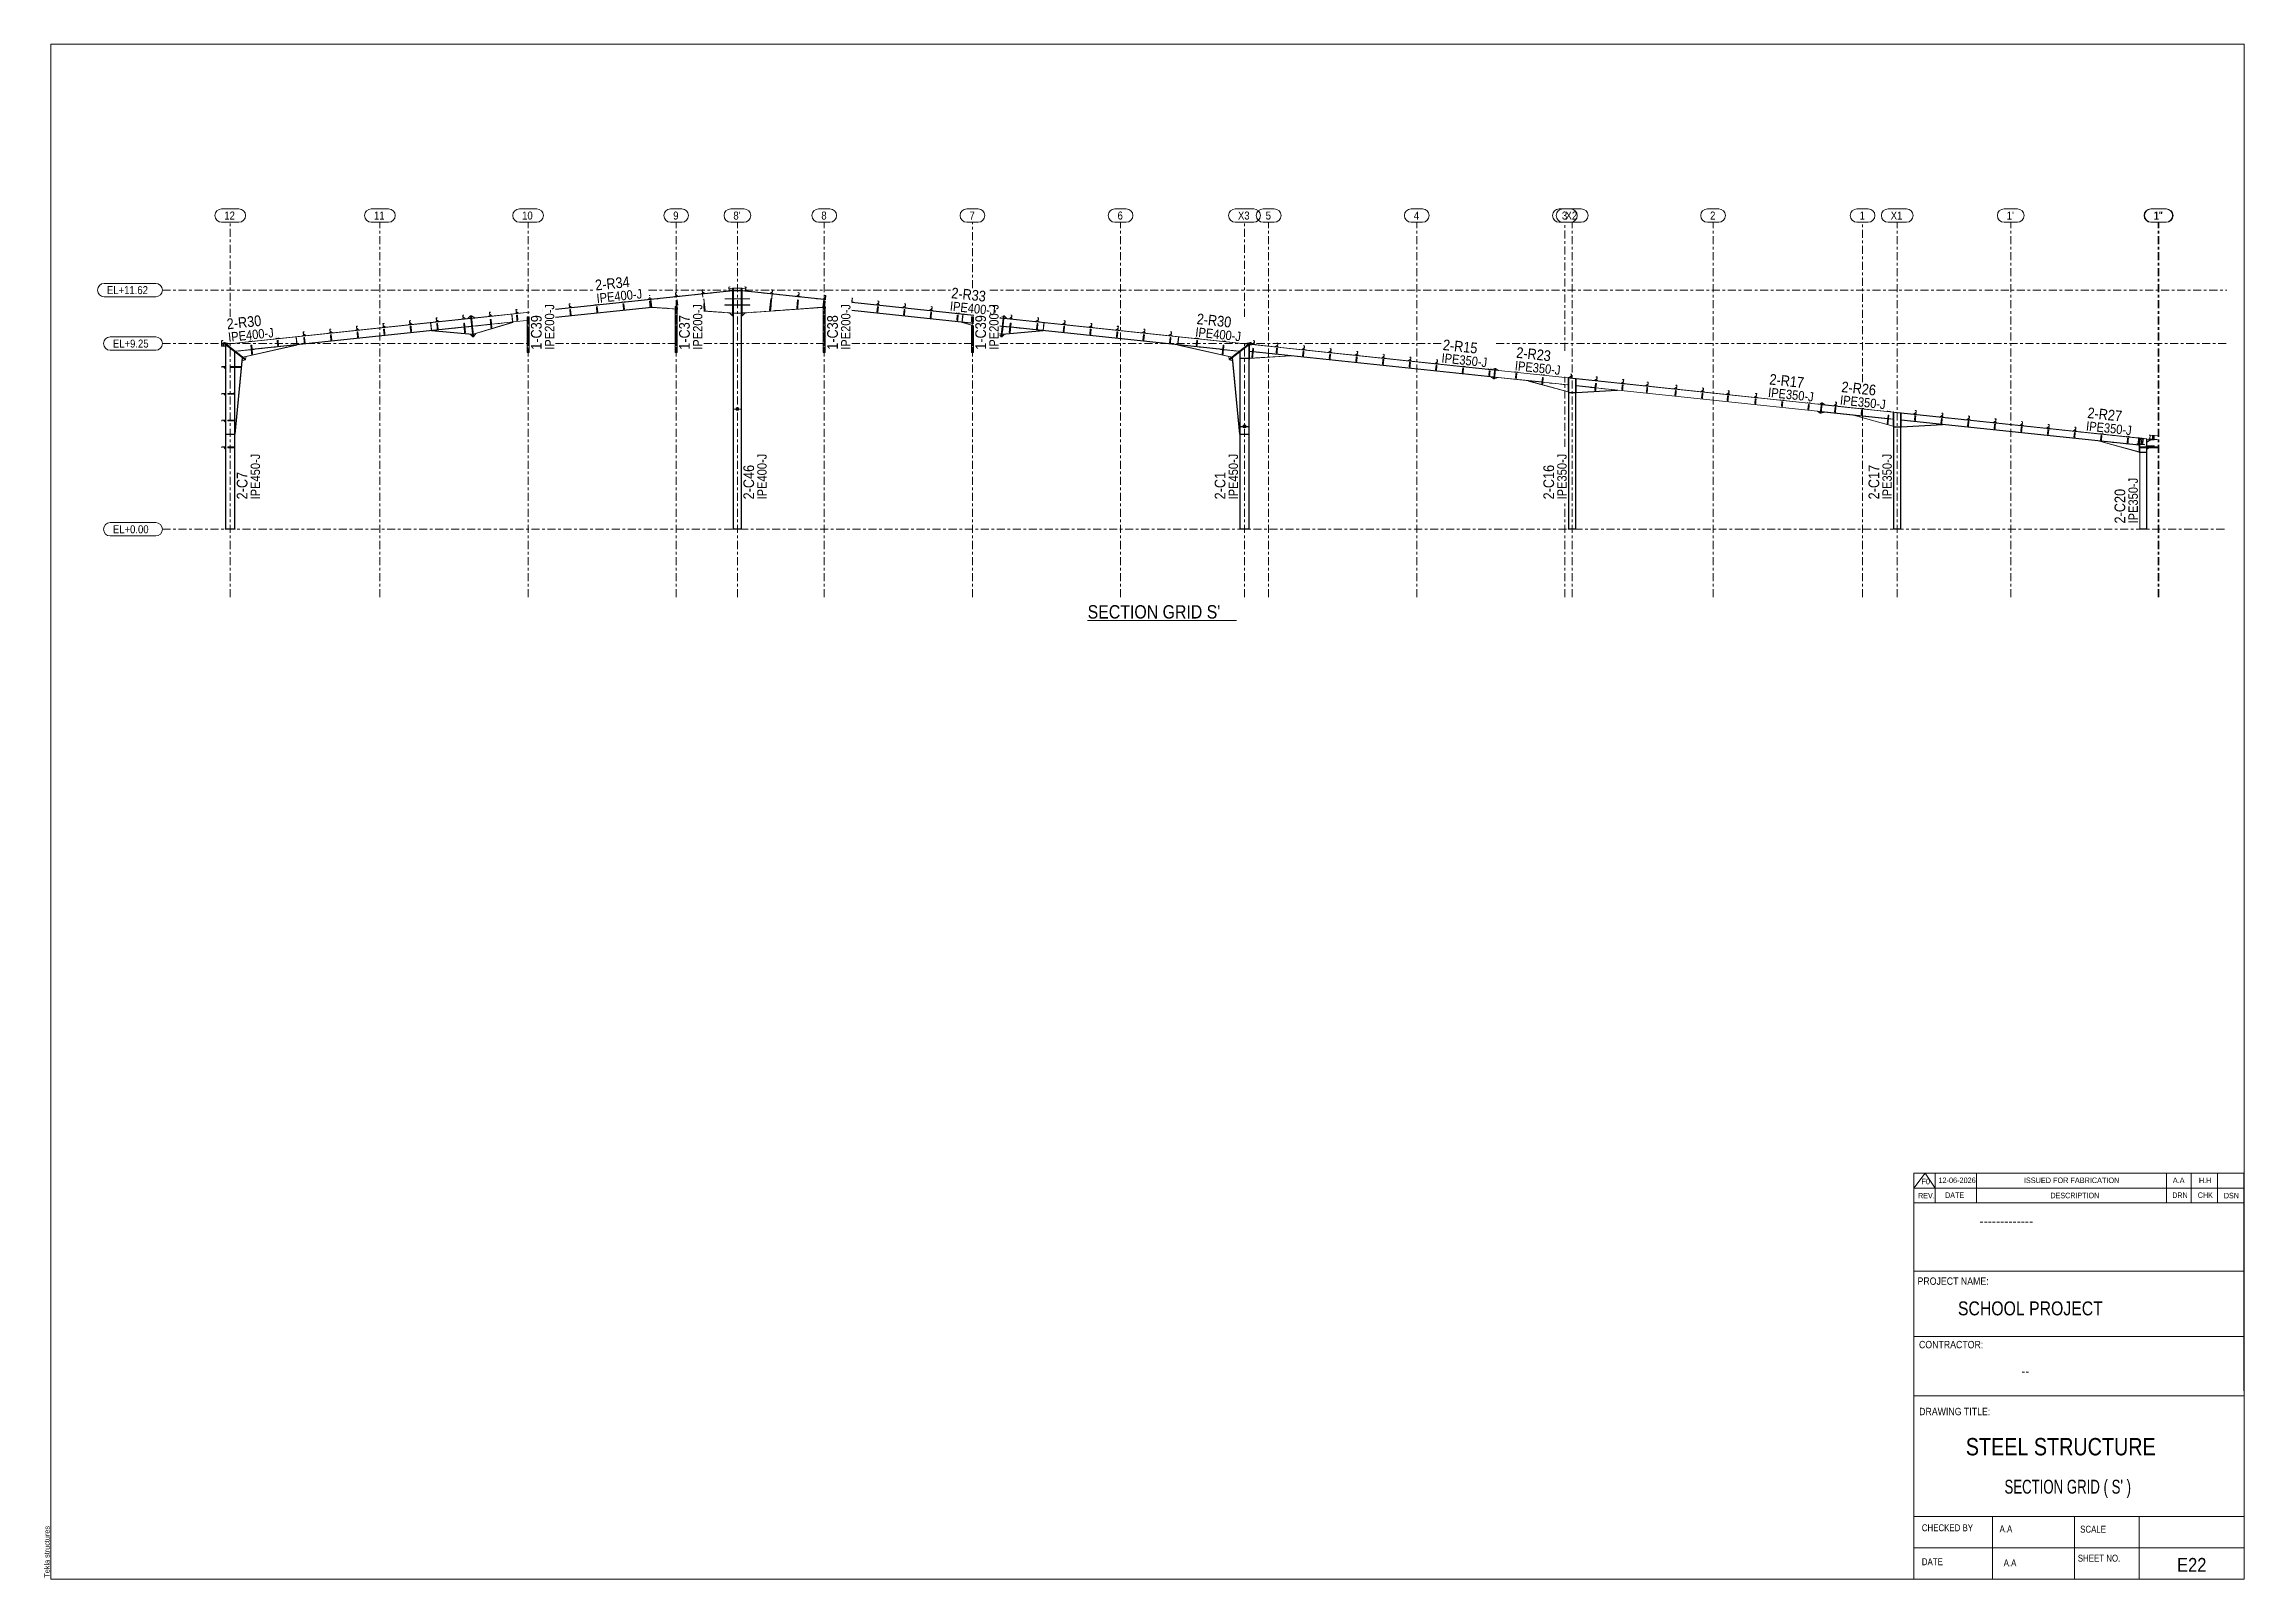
# Model space of a CAD drawing. Header units: millimetres. Extents: x -54 to 768, y -377 to 197.
import ezdxf

# ---------------------------------------------------------------- set-up
doc = ezdxf.new("R2010")
doc.units = ezdxf.units.MM
for name, pattern in [('XKITLINE00', [0]), ('XKITLINE02', [4, 2, -2]), ('XKITLINE03', [6, 3, -1, 1, -1])]:
    doc.linetypes.add(name, pattern=pattern)
for name, color, linetype, lineweight in [('DrawingSheet', 5, 'Continuous', 0), ('OtherObjectType', 7, 'Continuous', 0), ('Part', 2, 'Continuous', 0), ('PartMark', 7, 'Continuous', 0), ('S-grid', 1, 'Continuous', 0)]:
    doc.layers.add(name, color=color, linetype=linetype, lineweight=lineweight)
doc.styles.add('@ARIAL_UNICODE_MS_BOLD', font='ARIAL.TTF')
doc.styles.add('ARIAL', font='ARIAL.TTF')
doc.styles.add('ARIAL_NARROW', font='ARIALN.TTF')
doc.styles.add('COMIC_SANS_MS_BOLD', font='COMICBD.TTF')
doc.styles.add('SWIS721_EX_BT', font='ARIAL.TTF')
doc.styles.add('SWISSE', font='ARIAL.TTF')

# ---------------------------------------------------------------- blocks, each defined once
blk = doc.blocks.new('*A1')
at = {"layer": 'Part'}
blk.add_hatch(color=3, dxfattribs=at).paths.add_polyline_path([(606.23, 62.58), (606.24, 62.68), (606.26, 62.68), (606.24, 62.56), (605.86, 62.6), (606.01, 63.98), (605.65, 64.02), (605.64, 63.92), (605.63, 63.92), (605.64, 64.03), (606.02, 63.99), (605.88, 62.62)], flags=17)
blk = doc.blocks.new('*A2')
at = {"layer": 'Part'}
blk.add_hatch(color=3, dxfattribs=at).paths.add_polyline_path([(596.29, 63.63), (596.3, 63.73), (596.31, 63.73), (596.3, 63.61), (595.92, 63.65), (596.06, 65.03), (595.71, 65.07), (595.7, 64.97), (595.68, 64.97), (595.69, 65.08), (596.08, 65.04), (595.93, 63.66)], flags=17)
blk = doc.blocks.new('*A3')
at = {"layer": 'Part'}
blk.add_hatch(color=3, dxfattribs=at).paths.add_polyline_path([(586.34, 64.68), (586.35, 64.78), (586.37, 64.78), (586.35, 64.66), (585.97, 64.7), (586.12, 66.08), (585.76, 66.12), (585.75, 66.02), (585.74, 66.02), (585.75, 66.13), (586.13, 66.09), (585.99, 64.71)], flags=17)
blk = doc.blocks.new('*A4')
at = {"layer": 'Part'}
blk.add_hatch(color=3, dxfattribs=at).paths.add_polyline_path([(576.01, 65.77), (576.03, 65.87), (576.04, 65.87), (576.03, 65.75), (575.64, 65.79), (575.79, 67.17), (575.43, 67.21), (575.42, 67.11), (575.41, 67.11), (575.42, 67.22), (575.8, 67.18), (575.66, 65.8)], flags=17)
blk = doc.blocks.new('*A5')
at = {"layer": 'Part'}
blk.add_hatch(color=3, dxfattribs=at).paths.add_polyline_path([(566.45, 66.77), (566.46, 66.88), (566.48, 66.87), (566.46, 66.76), (566.08, 66.8), (566.23, 68.18), (565.87, 68.22), (565.86, 68.11), (565.85, 68.12), (565.86, 68.23), (566.24, 68.19), (566.1, 66.81)], flags=17)
blk = doc.blocks.new('*A6')
at = {"layer": 'Part'}
blk.add_hatch(color=3, dxfattribs=at).paths.add_polyline_path([(556.51, 67.82), (556.52, 67.92), (556.53, 67.92), (556.52, 67.81), (556.14, 67.85), (556.28, 69.23), (555.93, 69.26), (555.92, 69.16), (555.9, 69.16), (555.92, 69.28), (556.3, 69.24), (556.15, 67.86)], flags=17)
blk = doc.blocks.new('*A7')
at = {"layer": 'Part'}
blk.add_hatch(color=3, dxfattribs=at).paths.add_polyline_path([(545.8, 68.95), (545.81, 69.05), (545.82, 69.05), (545.81, 68.94), (545.43, 68.98), (545.57, 70.36), (545.22, 70.39), (545.21, 70.29), (545.19, 70.29), (545.21, 70.41), (545.59, 70.37), (545.44, 68.99)], flags=17)
blk = doc.blocks.new('*A8')
at = {"layer": 'Part'}
blk.add_hatch(color=3, dxfattribs=at).paths.add_polyline_path([(536.62, 69.92), (536.63, 70.02), (536.64, 70.02), (536.63, 69.91), (536.25, 69.95), (536.39, 71.32), (536.04, 71.36), (536.03, 71.26), (536.01, 71.26), (536.03, 71.38), (536.41, 71.34), (536.26, 69.96)], flags=17)
blk = doc.blocks.new('*A9')
at = {"layer": 'Part'}
blk.add_hatch(color=3, dxfattribs=at).paths.add_polyline_path([(526.67, 70.97), (526.68, 71.07), (526.7, 71.07), (526.69, 70.95), (526.3, 71), (526.45, 72.37), (526.09, 72.41), (526.08, 72.31), (526.07, 72.31), (526.08, 72.43), (526.46, 72.39), (526.32, 71.01)], flags=17)
blk = doc.blocks.new('*A10')
at = {"layer": 'Part'}
blk.add_hatch(color=3, dxfattribs=at).paths.add_polyline_path([(517.11, 71.98), (517.12, 72.08), (517.13, 72.08), (517.12, 71.96), (516.74, 72), (516.89, 73.38), (516.53, 73.42), (516.52, 73.32), (516.51, 73.32), (516.52, 73.43), (516.9, 73.39), (516.76, 72.02)], flags=17)
blk = doc.blocks.new('*A11')
at = {"layer": 'Part'}
blk.add_hatch(color=3, dxfattribs=at).paths.add_polyline_path([(506.78, 73.07), (506.79, 73.17), (506.81, 73.17), (506.8, 73.05), (506.41, 73.09), (506.56, 74.47), (506.2, 74.51), (506.19, 74.41), (506.18, 74.41), (506.19, 74.52), (506.57, 74.48), (506.43, 73.11)], flags=17)
blk = doc.blocks.new('*A12')
at = {"layer": 'Part'}
blk.add_hatch(color=3, dxfattribs=at).paths.add_polyline_path([(496.84, 74.12), (496.85, 74.22), (496.86, 74.22), (496.85, 74.1), (496.47, 74.14), (496.61, 75.52), (496.26, 75.56), (496.25, 75.46), (496.23, 75.46), (496.25, 75.57), (496.63, 75.53), (496.48, 74.15)], flags=17)
blk = doc.blocks.new('*A13')
at = {"layer": 'Part'}
blk.add_hatch(color=3, dxfattribs=at).paths.add_polyline_path([(732.87, 50.6), (732.88, 50.62), (733.31, 50.57), (733.16, 49.16), (732.73, 49.2), (732.73, 49.22), (733.15, 49.17), (733.29, 50.56)], flags=17)
blk = doc.blocks.new('*A14')
at = {"layer": 'Part'}
blk.add_hatch(color=3, dxfattribs=at).paths.add_polyline_path([(728.54, 49.52), (728.55, 49.59), (729.86, 49.45), (729.86, 49.38), (729.23, 49.44), (729, 47.29), (729.63, 47.22), (729.62, 47.15), (728.31, 47.29), (728.32, 47.36), (728.94, 47.29), (729.17, 49.45)], flags=17)
blk = doc.blocks.new('*A15')
at = {"layer": 'Part'}
blk.add_hatch(color=3, dxfattribs=at).paths.add_polyline_path([(731.73, 46.56), (731.73, 46.21), (733.31, 46.21), (733.31, 45.82), (733.18, 45.82), (733.18, 45.84), (733.3, 45.84), (733.3, 46.19), (731.71, 46.19), (731.71, 46.58), (731.85, 46.58), (731.85, 46.56)], flags=17)
blk = doc.blocks.new('*A16')
at = {"layer": 'Part'}
blk.add_hatch(color=3, dxfattribs=at).paths.add_polyline_path([(695.74, 53.14), (695.75, 53.24), (695.76, 53.24), (695.75, 53.12), (695.36, 53.16), (695.51, 54.54), (695.16, 54.58), (695.14, 54.48), (695.13, 54.48), (695.14, 54.59), (695.53, 54.55), (695.38, 53.18)], flags=17)
blk = doc.blocks.new('*A17')
at = {"layer": 'Part'}
blk.add_hatch(color=3, dxfattribs=at).paths.add_polyline_path([(685.79, 54.19), (685.8, 54.29), (685.81, 54.29), (685.8, 54.17), (685.42, 54.21), (685.57, 55.59), (685.21, 55.63), (685.2, 55.53), (685.19, 55.53), (685.2, 55.64), (685.58, 55.6), (685.44, 54.22)], flags=17)
blk = doc.blocks.new('*A18')
at = {"layer": 'Part'}
blk.add_hatch(color=3, dxfattribs=at).paths.add_polyline_path([(675.85, 55.24), (675.86, 55.34), (675.87, 55.34), (675.86, 55.22), (675.48, 55.26), (675.62, 56.64), (675.27, 56.68), (675.25, 56.58), (675.24, 56.58), (675.25, 56.69), (675.64, 56.65), (675.49, 55.27)], flags=17)
blk = doc.blocks.new('*A19')
at = {"layer": 'Part'}
blk.add_hatch(color=3, dxfattribs=at).paths.add_polyline_path([(665.9, 56.28), (665.91, 56.39), (665.92, 56.38), (665.91, 56.27), (665.53, 56.31), (665.68, 57.69), (665.32, 57.73), (665.31, 57.62), (665.3, 57.63), (665.31, 57.74), (665.69, 57.7), (665.55, 56.32)], flags=17)
blk = doc.blocks.new('*A20')
at = {"layer": 'Part'}
blk.add_hatch(color=3, dxfattribs=at).paths.add_polyline_path([(655.96, 57.33), (655.97, 57.43), (655.98, 57.43), (655.97, 57.32), (655.59, 57.36), (655.73, 58.74), (655.38, 58.77), (655.37, 58.67), (655.35, 58.68), (655.36, 58.79), (655.75, 58.75), (655.6, 57.37)], flags=17)
blk = doc.blocks.new('*A21')
at = {"layer": 'Part'}
blk.add_hatch(color=3, dxfattribs=at).paths.add_polyline_path([(646.01, 58.38), (646.02, 58.48), (646.04, 58.48), (646.02, 58.37), (645.64, 58.41), (645.79, 59.79), (645.43, 59.82), (645.42, 59.72), (645.41, 59.72), (645.42, 59.84), (645.8, 59.8), (645.66, 58.42)], flags=17)
blk = doc.blocks.new('*A22')
at = {"layer": 'Part'}
blk.add_hatch(color=3, dxfattribs=at).paths.add_polyline_path([(636.07, 59.43), (636.08, 59.53), (636.09, 59.53), (636.08, 59.42), (635.7, 59.46), (635.84, 60.84), (635.49, 60.87), (635.48, 60.77), (635.46, 60.77), (635.47, 60.89), (635.86, 60.85), (635.71, 59.47)], flags=17)
blk = doc.blocks.new('*A23')
at = {"layer": 'Part'}
blk.add_hatch(color=3, dxfattribs=at).paths.add_polyline_path([(626.12, 60.48), (626.13, 60.58), (626.15, 60.58), (626.13, 60.47), (625.75, 60.51), (625.9, 61.88), (625.54, 61.92), (625.53, 61.82), (625.52, 61.82), (625.53, 61.94), (625.91, 61.9), (625.77, 60.52)], flags=17)
blk = doc.blocks.new('*A24')
at = {"layer": 'Part'}
blk.add_hatch(color=3, dxfattribs=at).paths.add_polyline_path([(705.68, 52.09), (705.69, 52.19), (705.7, 52.19), (705.69, 52.07), (705.31, 52.11), (705.46, 53.49), (705.1, 53.53), (705.09, 53.43), (705.08, 53.43), (705.09, 53.55), (705.47, 53.5), (705.32, 52.13)], flags=17)
blk = doc.blocks.new('*A25')
at = {"layer": 'Part'}
blk.add_hatch(color=3, dxfattribs=at).paths.add_polyline_path([(132.16, 98.61), (132.54, 98.65), (132.55, 98.54), (132.54, 98.53), (132.53, 98.63), (132.17, 98.6), (132.32, 97.22), (131.94, 97.18), (131.92, 97.29), (131.94, 97.29), (131.95, 97.19), (132.3, 97.23)], flags=17)
blk = doc.blocks.new('*A26')
at = {"layer": 'Part'}
blk.add_hatch(color=3, dxfattribs=at).paths.add_polyline_path([(208.44, 104.54), (208.45, 104.64), (208.46, 104.64), (208.45, 104.52), (208.07, 104.56), (208.21, 105.94), (207.86, 105.98), (207.85, 105.88), (207.83, 105.88), (207.85, 105.99), (208.23, 105.95), (208.08, 104.57)], flags=17)
blk = doc.blocks.new('*A27')
at = {"layer": 'Part'}
blk.add_hatch(color=3, dxfattribs=at).paths.add_polyline_path([(248.22, 100.34), (248.23, 100.44), (248.24, 100.44), (248.23, 100.33), (247.85, 100.37), (247.99, 101.74), (247.64, 101.78), (247.63, 101.68), (247.61, 101.68), (247.63, 101.8), (248.01, 101.76), (247.86, 100.38)], flags=17)
blk = doc.blocks.new('*A28')
at = {"layer": 'Part'}
blk.add_hatch(color=3, dxfattribs=at).paths.add_polyline_path([(238.27, 101.39), (238.28, 101.49), (238.3, 101.49), (238.29, 101.37), (237.9, 101.41), (238.05, 102.79), (237.69, 102.83), (237.68, 102.73), (237.67, 102.73), (237.68, 102.85), (238.06, 102.81), (237.92, 101.43)], flags=17)
blk = doc.blocks.new('*A29')
at = {"layer": 'Part'}
blk.add_hatch(color=3, dxfattribs=at).paths.add_polyline_path([(228.33, 102.44), (228.34, 102.54), (228.35, 102.54), (228.34, 102.42), (227.96, 102.46), (228.1, 103.84), (227.75, 103.88), (227.74, 103.78), (227.72, 103.78), (227.74, 103.89), (228.12, 103.85), (227.97, 102.48)], flags=17)
blk = doc.blocks.new('*A30')
at = {"layer": 'Part'}
blk.add_hatch(color=3, dxfattribs=at).paths.add_polyline_path([(218.38, 103.49), (218.39, 103.59), (218.41, 103.59), (218.4, 103.47), (218.01, 103.51), (218.16, 104.89), (217.8, 104.93), (217.79, 104.83), (217.78, 104.83), (217.79, 104.94), (218.17, 104.9), (218.03, 103.52)], flags=17)
blk = doc.blocks.new('*A31')
at = {"layer": 'Part'}
blk.add_hatch(color=3, dxfattribs=at).paths.add_polyline_path([(201.77, 105.95), (202.15, 105.99), (202.17, 105.88), (202.15, 105.88), (202.14, 105.98), (201.79, 105.94), (201.93, 104.56), (201.55, 104.52), (201.54, 104.64), (201.55, 104.64), (201.56, 104.54), (201.92, 104.57)], flags=17)
blk = doc.blocks.new('*A32')
at = {"layer": 'Part'}
blk.add_hatch(color=3, dxfattribs=at).paths.add_polyline_path([(142.1, 99.66), (142.48, 99.7), (142.5, 99.58), (142.48, 99.58), (142.47, 99.68), (142.12, 99.65), (142.26, 98.27), (141.88, 98.23), (141.87, 98.34), (141.88, 98.34), (141.89, 98.24), (142.25, 98.28)], flags=17)
blk = doc.blocks.new('*A33')
at = {"layer": 'Part'}
blk.add_hatch(color=3, dxfattribs=at).paths.add_polyline_path([(152.05, 100.71), (152.43, 100.75), (152.44, 100.63), (152.43, 100.63), (152.42, 100.73), (152.06, 100.7), (152.21, 99.32), (151.83, 99.28), (151.81, 99.39), (151.83, 99.39), (151.84, 99.29), (152.19, 99.33)], flags=17)
blk = doc.blocks.new('*A34')
at = {"layer": 'Part'}
blk.add_hatch(color=3, dxfattribs=at).paths.add_polyline_path([(161.99, 101.76), (162.37, 101.8), (162.39, 101.68), (162.37, 101.68), (162.36, 101.78), (162.01, 101.74), (162.15, 100.37), (161.77, 100.33), (161.76, 100.44), (161.77, 100.44), (161.78, 100.34), (162.14, 100.38)], flags=17)
blk = doc.blocks.new('*A35')
at = {"layer": 'Part'}
blk.add_hatch(color=3, dxfattribs=at).paths.add_polyline_path([(171.94, 102.81), (172.32, 102.85), (172.33, 102.73), (172.32, 102.73), (172.31, 102.83), (171.95, 102.79), (172.1, 101.41), (171.71, 101.37), (171.7, 101.49), (171.72, 101.49), (171.73, 101.39), (172.08, 101.43)], flags=17)
blk = doc.blocks.new('*A36')
at = {"layer": 'Part'}
blk.add_hatch(color=3, dxfattribs=at).paths.add_polyline_path([(181.88, 103.85), (182.26, 103.89), (182.28, 103.78), (182.26, 103.78), (182.25, 103.88), (181.9, 103.84), (182.04, 102.46), (181.66, 102.42), (181.65, 102.54), (181.66, 102.54), (181.67, 102.44), (182.03, 102.48)], flags=17)
blk = doc.blocks.new('*A37')
at = {"layer": 'Part'}
blk.add_hatch(color=3, dxfattribs=at).paths.add_polyline_path([(191.83, 104.9), (192.21, 104.94), (192.22, 104.83), (192.21, 104.83), (192.2, 104.93), (191.84, 104.89), (191.99, 103.51), (191.6, 103.47), (191.59, 103.59), (191.61, 103.59), (191.62, 103.49), (191.97, 103.52)], flags=17)
blk = doc.blocks.new('*A38')
at = {"layer": 'Part'}
h = blk.add_hatch(color=3, dxfattribs=at)
h.paths.add_polyline_path([(204.62, 60), (204.62, 60.77), (205.38, 60.77), (205.38, 60)], flags=17)
h.paths.add_polyline_path([(204.65, 60.74), (204.65, 60.03), (205.35, 60.03), (205.35, 60.74)])
blk = doc.blocks.new('*A39')
at = {"layer": 'Part'}
blk.add_hatch(color=3, dxfattribs=at).paths.add_polyline_path([(357.61, 88.8), (357.62, 88.9), (357.64, 88.9), (357.62, 88.79), (357.24, 88.83), (357.39, 90.21), (357.03, 90.24), (357.02, 90.14), (357.01, 90.14), (357.02, 90.26), (357.4, 90.22), (357.26, 88.84)], flags=17)
blk = doc.blocks.new('*A40')
at = {"layer": 'Part'}
blk.add_hatch(color=3, dxfattribs=at).paths.add_polyline_path([(347.67, 89.85), (347.68, 89.95), (347.69, 89.95), (347.68, 89.84), (347.3, 89.88), (347.44, 91.25), (347.09, 91.29), (347.08, 91.19), (347.06, 91.19), (347.07, 91.31), (347.46, 91.27), (347.31, 89.89)], flags=17)
blk = doc.blocks.new('*A41')
at = {"layer": 'Part'}
blk.add_hatch(color=3, dxfattribs=at).paths.add_polyline_path([(337.72, 90.9), (337.73, 91), (337.75, 91), (337.73, 90.88), (337.35, 90.93), (337.5, 92.3), (337.14, 92.34), (337.13, 92.24), (337.12, 92.24), (337.13, 92.36), (337.51, 92.32), (337.37, 90.94)], flags=17)
blk = doc.blocks.new('*A42')
at = {"layer": 'Part'}
blk.add_hatch(color=3, dxfattribs=at).paths.add_polyline_path([(327.78, 91.95), (327.79, 92.05), (327.8, 92.05), (327.79, 91.93), (327.41, 91.97), (327.55, 93.35), (327.2, 93.39), (327.19, 93.29), (327.17, 93.29), (327.18, 93.41), (327.57, 93.36), (327.42, 91.99)], flags=17)
blk = doc.blocks.new('*A43')
at = {"layer": 'Part'}
blk.add_hatch(color=3, dxfattribs=at).paths.add_polyline_path([(317.83, 93), (317.84, 93.1), (317.86, 93.1), (317.84, 92.98), (317.46, 93.02), (317.61, 94.4), (317.25, 94.44), (317.24, 94.34), (317.23, 94.34), (317.24, 94.45), (317.62, 94.41), (317.48, 93.04)], flags=17)
blk = doc.blocks.new('*A44')
at = {"layer": 'Part'}
blk.add_hatch(color=3, dxfattribs=at).paths.add_polyline_path([(307.89, 94.05), (307.9, 94.15), (307.91, 94.15), (307.9, 94.03), (307.52, 94.07), (307.66, 95.45), (307.31, 95.49), (307.3, 95.39), (307.28, 95.39), (307.29, 95.5), (307.68, 95.46), (307.53, 94.08)], flags=17)
blk = doc.blocks.new('*A45')
at = {"layer": 'Part'}
blk.add_hatch(color=3, dxfattribs=at).paths.add_polyline_path([(297.94, 95.1), (297.95, 95.2), (297.97, 95.2), (297.95, 95.08), (297.57, 95.12), (297.72, 96.5), (297.36, 96.54), (297.35, 96.44), (297.34, 96.44), (297.35, 96.55), (297.73, 96.51), (297.59, 95.13)], flags=17)
blk = doc.blocks.new('*A46')
at = {"layer": 'Part'}
blk.add_hatch(color=3, dxfattribs=at).paths.add_polyline_path([(288, 96.14), (288.01, 96.25), (288.02, 96.24), (288.01, 96.13), (287.63, 96.17), (287.77, 97.55), (287.42, 97.59), (287.41, 97.48), (287.39, 97.49), (287.4, 97.6), (287.79, 97.56), (287.64, 96.18)], flags=17)
blk = doc.blocks.new('*A47')
at = {"layer": 'Part'}
blk.add_hatch(color=3, dxfattribs=at).paths.add_polyline_path([(278.05, 97.19), (278.06, 97.29), (278.08, 97.29), (278.06, 97.18), (277.68, 97.22), (277.83, 98.6), (277.47, 98.63), (277.46, 98.53), (277.45, 98.54), (277.46, 98.65), (277.84, 98.61), (277.7, 97.23)], flags=17)
blk = doc.blocks.new('*A48')
at = {"layer": 'Part'}
blk.add_hatch(color=3, dxfattribs=at).paths.add_polyline_path([(268.11, 98.24), (268.12, 98.34), (268.13, 98.34), (268.12, 98.23), (267.74, 98.27), (267.88, 99.65), (267.53, 99.68), (267.52, 99.58), (267.5, 99.58), (267.52, 99.7), (267.9, 99.66), (267.75, 98.28)], flags=17)
blk = doc.blocks.new('*A49')
at = {"layer": 'Part'}
blk.add_hatch(color=3, dxfattribs=at).paths.add_polyline_path([(258.16, 99.29), (258.17, 99.39), (258.19, 99.39), (258.17, 99.28), (257.79, 99.32), (257.94, 100.7), (257.58, 100.73), (257.57, 100.63), (257.56, 100.63), (257.57, 100.75), (257.95, 100.71), (257.81, 99.33)], flags=17)
blk = doc.blocks.new('*A50')
at = {"layer": 'Part'}
blk.add_hatch(color=3, dxfattribs=at).paths.add_polyline_path([(122.45, 95.47), (122.75, 95.5), (122.76, 95.48), (122.46, 95.45), (122.5, 95.08), (122.49, 95.08)], flags=17)
blk = doc.blocks.new('*A51')
at = {"layer": 'Part'}
blk.add_hatch(color=3, dxfattribs=at).paths.add_polyline_path([(142.34, 97.56), (142.64, 97.6), (142.65, 97.58), (142.35, 97.55), (142.39, 97.18), (142.38, 97.18)], flags=17)
blk = doc.blocks.new('*A52')
at = {"layer": 'Part'}
blk.add_hatch(color=3, dxfattribs=at).paths.add_polyline_path([(152.28, 98.61), (152.59, 98.65), (152.59, 98.63), (152.3, 98.6), (152.34, 98.23), (152.32, 98.23)], flags=17)
blk = doc.blocks.new('*A53')
at = {"layer": 'Part'}
blk.add_hatch(color=3, dxfattribs=at).paths.add_polyline_path([(162.23, 99.66), (162.53, 99.69), (162.53, 99.68), (162.24, 99.64), (162.28, 99.28), (162.27, 99.27)], flags=17)
blk = doc.blocks.new('*A54')
at = {"layer": 'Part'}
blk.add_hatch(color=3, dxfattribs=at).paths.add_polyline_path([(22.76, 87.07), (23.15, 87.11), (23.16, 87), (23.15, 87), (23.13, 87.1), (22.78, 87.06), (22.92, 85.68), (22.54, 85.64), (22.53, 85.75), (22.54, 85.76), (22.55, 85.66), (22.91, 85.69)], flags=17)
blk = doc.blocks.new('*A55')
at = {"layer": 'Part'}
blk.add_hatch(color=3, dxfattribs=at).paths.add_polyline_path([(32.71, 88.12), (33.09, 88.16), (33.1, 88.05), (33.09, 88.04), (33.08, 88.15), (32.72, 88.11), (32.87, 86.73), (32.49, 86.69), (32.48, 86.8), (32.49, 86.81), (32.5, 86.7), (32.85, 86.74)], flags=17)
blk = doc.blocks.new('*A56')
at = {"layer": 'Part'}
blk.add_hatch(color=3, dxfattribs=at).paths.add_polyline_path([(42.65, 89.17), (43.04, 89.21), (43.05, 89.09), (43.03, 89.09), (43.02, 89.19), (42.67, 89.16), (42.81, 87.78), (42.43, 87.74), (42.42, 87.85), (42.43, 87.85), (42.44, 87.75), (42.8, 87.79)], flags=17)
blk = doc.blocks.new('*A57')
at = {"layer": 'Part'}
blk.add_hatch(color=3, dxfattribs=at).paths.add_polyline_path([(52.6, 90.22), (52.98, 90.26), (52.99, 90.14), (52.98, 90.14), (52.97, 90.24), (52.61, 90.21), (52.76, 88.83), (52.38, 88.79), (52.36, 88.9), (52.38, 88.9), (52.39, 88.8), (52.74, 88.84)], flags=17)
blk = doc.blocks.new('*A58')
at = {"layer": 'Part'}
blk.add_hatch(color=3, dxfattribs=at).paths.add_polyline_path([(62.54, 91.27), (62.93, 91.31), (62.94, 91.19), (62.92, 91.19), (62.91, 91.29), (62.56, 91.25), (62.7, 89.88), (62.32, 89.84), (62.31, 89.95), (62.32, 89.95), (62.33, 89.85), (62.69, 89.89)], flags=17)
blk = doc.blocks.new('*A59')
at = {"layer": 'Part'}
blk.add_hatch(color=3, dxfattribs=at).paths.add_polyline_path([(72.49, 92.32), (72.87, 92.36), (72.88, 92.24), (72.87, 92.24), (72.86, 92.34), (72.5, 92.3), (72.65, 90.93), (72.27, 90.88), (72.25, 91), (72.27, 91), (72.28, 90.9), (72.63, 90.94)], flags=17)
blk = doc.blocks.new('*A60')
at = {"layer": 'Part'}
blk.add_hatch(color=3, dxfattribs=at).paths.add_polyline_path([(82.43, 93.36), (82.82, 93.41), (82.83, 93.29), (82.81, 93.29), (82.8, 93.39), (82.45, 93.35), (82.59, 91.97), (82.21, 91.93), (82.2, 92.05), (82.21, 92.05), (82.22, 91.95), (82.58, 91.99)], flags=17)
blk = doc.blocks.new('*A61')
at = {"layer": 'Part'}
blk.add_hatch(color=3, dxfattribs=at).paths.add_polyline_path([(92.38, 94.41), (92.76, 94.45), (92.77, 94.34), (92.76, 94.34), (92.75, 94.44), (92.39, 94.4), (92.54, 93.02), (92.16, 92.98), (92.14, 93.1), (92.16, 93.1), (92.17, 93), (92.52, 93.04)], flags=17)
blk = doc.blocks.new('*A62')
at = {"layer": 'Part'}
blk.add_hatch(color=3, dxfattribs=at).paths.add_polyline_path([(102.32, 95.46), (102.71, 95.5), (102.72, 95.39), (102.7, 95.39), (102.69, 95.49), (102.34, 95.45), (102.48, 94.07), (102.1, 94.03), (102.09, 94.15), (102.1, 94.15), (102.11, 94.05), (102.47, 94.08)], flags=17)
blk = doc.blocks.new('*A63')
at = {"layer": 'Part'}
blk.add_hatch(color=3, dxfattribs=at).paths.add_polyline_path([(112.27, 96.51), (112.65, 96.55), (112.66, 96.44), (112.65, 96.44), (112.64, 96.54), (112.28, 96.5), (112.43, 95.12), (112.05, 95.08), (112.03, 95.2), (112.05, 95.2), (112.06, 95.1), (112.41, 95.13)], flags=17)
blk = doc.blocks.new('*A64')
at = {"layer": 'Part'}
blk.add_hatch(color=3, dxfattribs=at).paths.add_polyline_path([(122.21, 97.56), (122.6, 97.6), (122.61, 97.49), (122.59, 97.48), (122.58, 97.59), (122.23, 97.55), (122.37, 96.17), (121.99, 96.13), (121.98, 96.24), (121.99, 96.25), (122, 96.14), (122.36, 96.18)], flags=17)
blk = doc.blocks.new('*A65')
at = {"layer": 'Part'}
blk.add_hatch(color=3, dxfattribs=at).paths.add_polyline_path([(14.43, 55.88), (14.43, 56.19), (14.84, 56.19), (14.84, 56.18), (14.45, 56.18), (14.45, 55.88)], flags=17)
blk = doc.blocks.new('*A66')
at = {"layer": 'Part'}
blk.add_hatch(color=3, dxfattribs=at).paths.add_polyline_path([(14.43, 45.88), (14.43, 46.19), (14.84, 46.19), (14.84, 46.18), (14.45, 46.18), (14.45, 45.88)], flags=17)
blk = doc.blocks.new('*A67')
at = {"layer": 'Part'}
blk.add_hatch(color=3, dxfattribs=at).paths.add_polyline_path([(14.43, 65.88), (14.43, 66.19), (14.84, 66.19), (14.84, 66.18), (14.45, 66.18), (14.45, 65.88)], flags=17)
blk = doc.blocks.new('*A68')
at = {"layer": 'Part'}
blk.add_hatch(color=3, dxfattribs=at).paths.add_polyline_path([(13.46, 76.56), (13.46, 76.58), (13.58, 76.58), (13.58, 76.19), (12.19, 76.19), (12.19, 75.84), (12.29, 75.84), (12.29, 75.82), (12.18, 75.82), (12.18, 76.21), (13.56, 76.21), (13.56, 76.56)], flags=17)
blk = doc.blocks.new('*A69')
at = {"layer": 'Part'}
blk.add_hatch(color=3, dxfattribs=at).paths.add_polyline_path([(13.46, 66.56), (13.46, 66.58), (13.58, 66.58), (13.58, 66.19), (12.19, 66.19), (12.19, 65.84), (12.29, 65.84), (12.29, 65.82), (12.18, 65.82), (12.18, 66.21), (13.56, 66.21), (13.56, 66.56)], flags=17)
blk = doc.blocks.new('*A70')
at = {"layer": 'Part'}
blk.add_hatch(color=3, dxfattribs=at).paths.add_polyline_path([(13.46, 46.56), (13.46, 46.58), (13.58, 46.58), (13.58, 46.19), (12.19, 46.19), (12.19, 45.84), (12.29, 45.84), (12.29, 45.82), (12.18, 45.82), (12.18, 46.21), (13.56, 46.21), (13.56, 46.56)], flags=17)
blk = doc.blocks.new('*A71')
at = {"layer": 'Part'}
blk.add_hatch(color=3, dxfattribs=at).paths.add_polyline_path([(13.46, 56.56), (13.46, 56.58), (13.58, 56.58), (13.58, 56.19), (12.19, 56.19), (12.19, 55.84), (12.29, 55.84), (12.29, 55.82), (12.18, 55.82), (12.18, 56.21), (13.56, 56.21), (13.56, 56.56)], flags=17)
blk = doc.blocks.new('*A72')
at = {"layer": 'Part'}
blk.add_hatch(color=3, dxfattribs=at).paths.add_polyline_path([(15.39, 75.88), (15.39, 76.19), (15.95, 76.19), (15.95, 76.18), (15.42, 76.18), (15.42, 75.88)], flags=17)
blk = doc.blocks.new('*A73')
at = {"layer": 'Part'}
blk.add_hatch(color=3, dxfattribs=at).paths.add_polyline_path([(12.18, 84.55), (12.18, 85.95), (12.56, 85.95), (12.56, 85.84), (12.55, 85.84), (12.55, 85.94), (12.19, 85.94), (12.19, 84.57), (12.55, 84.57), (12.55, 84.67), (12.56, 84.67), (12.56, 84.55)], flags=17)
blk = doc.blocks.new('*A74')
at = {"layer": 'Part'}
blk.add_hatch(color=3, dxfattribs=at).paths.add_polyline_path([(23.08, 84.17), (23.39, 84.2), (23.39, 84.18), (23.1, 84.15), (23.15, 83.66), (23.14, 83.66)], flags=17)
blk = doc.blocks.new('*A75')
at = {"layer": 'Part'}
blk.add_hatch(color=3, dxfattribs=at).paths.add_polyline_path([(42.89, 87.07), (43.19, 87.11), (43.2, 87.09), (42.91, 87.06), (42.95, 86.69), (42.93, 86.69)], flags=17)
blk = doc.blocks.new('*A76')
at = {"layer": 'Part'}
blk.add_hatch(color=3, dxfattribs=at).paths.add_polyline_path([(32.94, 86.03), (33.25, 86.06), (33.25, 86.04), (32.96, 86.01), (33, 85.64), (32.98, 85.64)], flags=17)
blk = doc.blocks.new('*A77')
at = {"layer": 'Part'}
blk.add_hatch(color=3, dxfattribs=at).paths.add_polyline_path([(52.83, 88.12), (53.14, 88.16), (53.14, 88.14), (52.85, 88.11), (52.89, 87.74), (52.87, 87.74)], flags=17)
blk = doc.blocks.new('*A78')
at = {"layer": 'Part'}
blk.add_hatch(color=3, dxfattribs=at).paths.add_polyline_path([(62.78, 89.17), (63.08, 89.21), (63.09, 89.19), (62.8, 89.15), (62.83, 88.79), (62.82, 88.79)], flags=17)
blk = doc.blocks.new('*A79')
at = {"layer": 'Part'}
blk.add_hatch(color=3, dxfattribs=at).paths.add_polyline_path([(82.67, 91.27), (82.97, 91.3), (82.98, 91.28), (82.69, 91.25), (82.72, 90.88), (82.71, 90.88)], flags=17)
blk = doc.blocks.new('*A80')
at = {"layer": 'Part'}
blk.add_hatch(color=3, dxfattribs=at).paths.add_polyline_path([(92.61, 92.32), (92.92, 92.35), (92.92, 92.33), (92.63, 92.3), (92.67, 91.93), (92.65, 91.93)], flags=17)
blk = doc.blocks.new('*A81')
at = {"layer": 'Part'}
blk.add_hatch(color=3, dxfattribs=at).paths.add_polyline_path([(102.66, 92.43), (102.96, 92.46), (102.97, 92.44), (102.67, 92.41), (102.73, 91.91), (102.71, 91.9)], flags=17)
blk = doc.blocks.new('*A82')
at = {"layer": 'Part'}
blk.add_hatch(color=3, dxfattribs=at).paths.add_polyline_path([(112.57, 93.77), (112.88, 93.8), (112.88, 93.78), (112.59, 93.75), (112.64, 93.29), (112.62, 93.29)], flags=17)
blk = doc.blocks.new('*A83')
at = {"layer": 'Part'}
blk.add_hatch(color=3, dxfattribs=at).paths.add_polyline_path([(132.39, 96.52), (132.7, 96.55), (132.7, 96.53), (132.41, 96.5), (132.45, 96.13), (132.43, 96.13)], flags=17)
blk = doc.blocks.new('*A84')
at = {"layer": 'Part'}
blk.add_hatch(color=3, dxfattribs=at).paths.add_polyline_path([(72.72, 90.22), (73.03, 90.25), (73.03, 90.23), (72.74, 90.2), (72.78, 89.84), (72.76, 89.83)], flags=17)
blk = doc.blocks.new('*A85')
at = {"layer": 'Part'}
blk.add_hatch(color=3, dxfattribs=at).paths.add_polyline_path([(287.24, 95.48), (287.25, 95.5), (287.55, 95.47), (287.51, 95.08), (287.5, 95.08), (287.54, 95.45)], flags=17)
blk = doc.blocks.new('*A86')
at = {"layer": 'Part'}
blk.add_hatch(color=3, dxfattribs=at).paths.add_polyline_path([(307.03, 92.44), (307.04, 92.46), (307.34, 92.43), (307.29, 91.9), (307.27, 91.91), (307.33, 92.41)], flags=17)
blk = doc.blocks.new('*A87')
at = {"layer": 'Part'}
blk.add_hatch(color=3, dxfattribs=at).paths.add_polyline_path([(336.97, 90.23), (336.97, 90.25), (337.28, 90.22), (337.24, 89.83), (337.22, 89.84), (337.26, 90.2)], flags=17)
blk = doc.blocks.new('*A88')
at = {"layer": 'Part'}
blk.add_hatch(color=3, dxfattribs=at).paths.add_polyline_path([(327.02, 91.28), (327.03, 91.3), (327.33, 91.27), (327.29, 90.88), (327.28, 90.88), (327.31, 91.25)], flags=17)
blk = doc.blocks.new('*A89')
at = {"layer": 'Part'}
blk.add_hatch(color=3, dxfattribs=at).paths.add_polyline_path([(317.08, 92.33), (317.08, 92.35), (317.39, 92.32), (317.35, 91.93), (317.33, 91.93), (317.37, 92.3)], flags=17)
blk = doc.blocks.new('*A90')
at = {"layer": 'Part'}
blk.add_hatch(color=3, dxfattribs=at).paths.add_polyline_path([(346.91, 89.19), (346.92, 89.21), (347.22, 89.17), (347.18, 88.79), (347.17, 88.79), (347.2, 89.15)], flags=17)
blk = doc.blocks.new('*A91')
at = {"layer": 'Part'}
blk.add_hatch(color=3, dxfattribs=at).paths.add_polyline_path([(356.86, 88.14), (356.86, 88.16), (357.17, 88.12), (357.13, 87.74), (357.11, 87.74), (357.15, 88.11)], flags=17)
blk = doc.blocks.new('*A92')
at = {"layer": 'Part'}
blk.add_hatch(color=3, dxfattribs=at).paths.add_polyline_path([(217.49, 101.48), (217.49, 101.51), (217.8, 101.48), (217.74, 100.88), (217.72, 100.89), (217.78, 101.45)], flags=17)
blk = doc.blocks.new('*A93')
at = {"layer": 'Part'}
blk.add_hatch(color=3, dxfattribs=at).paths.add_polyline_path([(237.52, 100.72), (237.52, 100.74), (237.83, 100.71), (237.79, 100.32), (237.77, 100.33), (237.81, 100.69)], flags=17)
blk = doc.blocks.new('*A94')
at = {"layer": 'Part'}
blk.add_hatch(color=3, dxfattribs=at).paths.add_polyline_path([(227.51, 101.12), (227.51, 101.14), (227.81, 101.11), (227.76, 100.63), (227.75, 100.63), (227.8, 101.09)], flags=17)
blk = doc.blocks.new('*A95')
at = {"layer": 'Part'}
blk.add_hatch(color=3, dxfattribs=at).paths.add_polyline_path([(247.47, 99.68), (247.47, 99.69), (247.77, 99.66), (247.73, 99.27), (247.72, 99.28), (247.76, 99.64)], flags=17)
blk = doc.blocks.new('*A96')
at = {"layer": 'Part'}
blk.add_hatch(color=3, dxfattribs=at).paths.add_polyline_path([(257.41, 98.63), (257.41, 98.65), (257.72, 98.61), (257.68, 98.23), (257.66, 98.23), (257.7, 98.6)], flags=17)
blk = doc.blocks.new('*A97')
at = {"layer": 'Part'}
blk.add_hatch(color=3, dxfattribs=at).paths.add_polyline_path([(172.17, 100.71), (172.48, 100.74), (172.48, 100.72), (172.19, 100.69), (172.23, 100.33), (172.21, 100.32)], flags=17)
blk = doc.blocks.new('*A98')
at = {"layer": 'Part'}
blk.add_hatch(color=3, dxfattribs=at).paths.add_polyline_path([(192.2, 101.48), (192.51, 101.51), (192.51, 101.48), (192.22, 101.45), (192.28, 100.89), (192.26, 100.88)], flags=17)
blk = doc.blocks.new('*A99')
at = {"layer": 'Part'}
blk.add_hatch(color=3, dxfattribs=at).paths.add_polyline_path([(182.19, 101.11), (182.49, 101.14), (182.49, 101.12), (182.2, 101.09), (182.25, 100.63), (182.24, 100.63)], flags=17)
blk = doc.blocks.new('*A100')
at = {"layer": 'Part'}
blk.add_hatch(color=3, dxfattribs=at).paths.add_polyline_path([(267.35, 97.58), (267.36, 97.6), (267.66, 97.56), (267.62, 97.18), (267.61, 97.18), (267.65, 97.55)], flags=17)
blk = doc.blocks.new('*A101')
at = {"layer": 'Part'}
blk.add_hatch(color=3, dxfattribs=at).paths.add_polyline_path([(277.3, 96.53), (277.3, 96.55), (277.61, 96.52), (277.57, 96.13), (277.55, 96.13), (277.59, 96.5)], flags=17)
blk = doc.blocks.new('*A102')
at = {"layer": 'Part'}
blk.add_hatch(color=3, dxfattribs=at).paths.add_polyline_path([(297.12, 93.78), (297.12, 93.8), (297.43, 93.77), (297.38, 93.29), (297.36, 93.29), (297.41, 93.75)], flags=17)
blk = doc.blocks.new('*A103')
at = {"layer": 'Part'}
blk.add_hatch(color=3, dxfattribs=at).paths.add_polyline_path([(704.94, 51.57), (704.94, 51.59), (705.25, 51.55), (705.21, 51.18), (705.2, 51.18), (705.23, 51.54)], flags=17)
blk = doc.blocks.new('*A104')
at = {"layer": 'Part'}
blk.add_hatch(color=3, dxfattribs=at).paths.add_polyline_path([(695, 52.62), (695, 52.64), (695.31, 52.6), (695.27, 52.23), (695.25, 52.23), (695.29, 52.59)], flags=17)
blk = doc.blocks.new('*A105')
at = {"layer": 'Part'}
blk.add_hatch(color=3, dxfattribs=at).paths.add_polyline_path([(725.57, 49.99), (725.58, 50.09), (725.59, 50.09), (725.58, 49.98), (725.2, 50.02), (725.34, 51.39), (724.99, 51.43), (724.98, 51.33), (724.97, 51.33), (724.98, 51.45), (725.36, 51.41), (725.21, 50.03)], flags=17)
blk = doc.blocks.new('*A106')
at = {"layer": 'Part'}
blk.add_hatch(color=3, dxfattribs=at).paths.add_polyline_path([(714.89, 50.52), (714.89, 50.54), (715.2, 50.5), (715.16, 50.13), (715.14, 50.14), (715.18, 50.49)], flags=17)
blk = doc.blocks.new('*A107')
at = {"layer": 'Part'}
blk.add_hatch(color=3, dxfattribs=at).paths.add_polyline_path([(724.83, 49.47), (724.83, 49.49), (725.14, 49.46), (725.1, 49.09), (725.09, 49.09), (725.12, 49.44)], flags=17)
blk = doc.blocks.new('*A108')
at = {"layer": 'Part'}
blk.add_hatch(color=3, dxfattribs=at).paths.add_polyline_path([(730.68, 46.18), (730.68, 46.19), (731.02, 46.19), (731.02, 45.88), (731.01, 45.88), (731.01, 46.18)], flags=17)
blk = doc.blocks.new('*A109')
at = {"layer": 'Part'}
blk.add_hatch(color=3, dxfattribs=at).paths.add_polyline_path([(616.18, 61.53), (616.19, 61.63), (616.2, 61.63), (616.19, 61.51), (615.81, 61.55), (615.95, 62.93), (615.6, 62.97), (615.59, 62.87), (615.57, 62.87), (615.58, 62.99), (615.97, 62.95), (615.82, 61.57)], flags=17)
blk = doc.blocks.new('*A110')
at = {"layer": 'Part'}
blk.add_hatch(color=3, dxfattribs=at).paths.add_polyline_path([(476.95, 76.21), (476.96, 76.32), (476.97, 76.31), (476.96, 76.2), (476.58, 76.24), (476.72, 77.62), (476.37, 77.66), (476.36, 77.55), (476.34, 77.56), (476.36, 77.67), (476.74, 77.63), (476.59, 76.25)], flags=17)
blk = doc.blocks.new('*A111')
at = {"layer": 'Part'}
blk.add_hatch(color=3, dxfattribs=at).paths.add_polyline_path([(467, 77.26), (467.01, 77.36), (467.03, 77.36), (467.02, 77.25), (466.63, 77.29), (466.78, 78.67), (466.42, 78.7), (466.41, 78.6), (466.4, 78.61), (466.41, 78.72), (466.79, 78.68), (466.65, 77.3)], flags=17)
blk = doc.blocks.new('*A112')
at = {"layer": 'Part'}
blk.add_hatch(color=3, dxfattribs=at).paths.add_polyline_path([(506.01, 72.17), (506.01, 72.19), (506.31, 72.16), (506.27, 71.74), (506.25, 71.74), (506.3, 72.14)], flags=17)
blk = doc.blocks.new('*A113')
at = {"layer": 'Part'}
blk.add_hatch(color=3, dxfattribs=at).paths.add_polyline_path([(496.1, 73.6), (496.1, 73.61), (496.41, 73.58), (496.37, 73.21), (496.35, 73.21), (496.39, 73.56)], flags=17)
blk = doc.blocks.new('*A114')
at = {"layer": 'Part'}
blk.add_hatch(color=3, dxfattribs=at).paths.add_polyline_path([(525.88, 69.9), (525.88, 69.92), (526.19, 69.89), (526.14, 69.45), (526.12, 69.45), (526.17, 69.87)], flags=17)
blk = doc.blocks.new('*A115')
at = {"layer": 'Part'}
blk.add_hatch(color=3, dxfattribs=at).paths.add_polyline_path([(535.88, 69.4), (535.88, 69.42), (536.19, 69.39), (536.15, 69.02), (536.13, 69.02), (536.17, 69.37)], flags=17)
blk = doc.blocks.new('*A116')
at = {"layer": 'Part'}
blk.add_hatch(color=3, dxfattribs=at).paths.add_polyline_path([(545.06, 68.43), (545.06, 68.45), (545.37, 68.42), (545.33, 68.05), (545.31, 68.05), (545.35, 68.4)], flags=17)
blk = doc.blocks.new('*A117')
at = {"layer": 'Part'}
blk.add_hatch(color=3, dxfattribs=at).paths.add_polyline_path([(555.77, 67.3), (555.77, 67.32), (556.08, 67.29), (556.04, 66.92), (556.02, 66.92), (556.06, 67.27)], flags=17)
blk = doc.blocks.new('*A118')
at = {"layer": 'Part'}
h = blk.add_hatch(color=3, dxfattribs=at)
h.paths.add_polyline_path([(394.23, 53.46), (394.23, 54.23), (395, 54.23), (395, 53.46)], flags=17)
h.paths.add_polyline_path([(394.26, 54.2), (394.26, 53.49), (394.97, 53.49), (394.97, 54.2)])
blk = doc.blocks.new('*A119')
at = {"layer": 'Part'}
blk.add_hatch(color=3, dxfattribs=at).paths.add_polyline_path([(416.54, 81.99), (416.54, 82.01), (416.85, 81.97), (416.81, 81.6), (416.8, 81.6), (416.83, 81.96)], flags=17)
blk = doc.blocks.new('*A120')
at = {"layer": 'Part'}
blk.add_hatch(color=3, dxfattribs=at).paths.add_polyline_path([(406.6, 83.04), (406.6, 83.05), (406.91, 83.02), (406.87, 82.65), (406.85, 82.65), (406.89, 83.01)], flags=17)
blk = doc.blocks.new('*A121')
at = {"layer": 'Part'}
blk.add_hatch(color=3, dxfattribs=at).paths.add_polyline_path([(426.49, 80.94), (426.49, 80.96), (426.8, 80.92), (426.76, 80.55), (426.74, 80.56), (426.78, 80.91)], flags=17)
blk = doc.blocks.new('*A122')
at = {"layer": 'Part'}
blk.add_hatch(color=3, dxfattribs=at).paths.add_polyline_path([(446.38, 78.84), (446.38, 78.86), (446.68, 78.83), (446.65, 78.46), (446.63, 78.46), (446.67, 78.81)], flags=17)
blk = doc.blocks.new('*A123')
at = {"layer": 'Part'}
blk.add_hatch(color=3, dxfattribs=at).paths.add_polyline_path([(436.43, 79.89), (436.43, 79.91), (436.74, 79.88), (436.7, 79.5), (436.69, 79.51), (436.72, 79.86)], flags=17)
blk = doc.blocks.new('*A124')
at = {"layer": 'Part'}
blk.add_hatch(color=3, dxfattribs=at).paths.add_polyline_path([(456.32, 77.79), (456.32, 77.81), (456.63, 77.78), (456.59, 77.41), (456.58, 77.41), (456.61, 77.76)], flags=17)
blk = doc.blocks.new('*A125')
at = {"layer": 'Part'}
blk.add_hatch(color=3, dxfattribs=at).paths.add_polyline_path([(367.56, 87.75), (367.57, 87.85), (367.58, 87.85), (367.57, 87.74), (367.19, 87.78), (367.33, 89.16), (366.98, 89.19), (366.97, 89.09), (366.95, 89.09), (366.96, 89.21), (367.35, 89.17), (367.2, 87.79)], flags=17)
blk = doc.blocks.new('*A126')
at = {"layer": 'Part'}
blk.add_hatch(color=3, dxfattribs=at).paths.add_polyline_path([(457.06, 78.31), (457.07, 78.41), (457.08, 78.41), (457.07, 78.3), (456.69, 78.34), (456.83, 79.72), (456.48, 79.75), (456.47, 79.65), (456.45, 79.65), (456.47, 79.77), (456.85, 79.73), (456.7, 78.35)], flags=17)
blk = doc.blocks.new('*A127')
at = {"layer": 'Part'}
blk.add_hatch(color=3, dxfattribs=at).paths.add_polyline_path([(447.11, 79.36), (447.12, 79.46), (447.14, 79.46), (447.13, 79.35), (446.74, 79.39), (446.89, 80.77), (446.53, 80.8), (446.52, 80.7), (446.51, 80.7), (446.52, 80.82), (446.9, 80.78), (446.76, 79.4)], flags=17)
blk = doc.blocks.new('*A128')
at = {"layer": 'Part'}
blk.add_hatch(color=3, dxfattribs=at).paths.add_polyline_path([(417.28, 82.51), (417.29, 82.61), (417.3, 82.61), (417.29, 82.49), (416.91, 82.53), (417.05, 83.91), (416.7, 83.95), (416.69, 83.85), (416.68, 83.85), (416.69, 83.96), (417.07, 83.92), (416.92, 82.55)], flags=17)
blk = doc.blocks.new('*A129')
at = {"layer": 'Part'}
blk.add_hatch(color=3, dxfattribs=at).paths.add_polyline_path([(437.17, 80.41), (437.18, 80.51), (437.19, 80.51), (437.18, 80.4), (436.8, 80.44), (436.94, 81.81), (436.59, 81.85), (436.58, 81.75), (436.57, 81.75), (436.58, 81.87), (436.96, 81.83), (436.81, 80.45)], flags=17)
blk = doc.blocks.new('*A130')
at = {"layer": 'Part'}
blk.add_hatch(color=3, dxfattribs=at).paths.add_polyline_path([(387.45, 85.66), (387.46, 85.76), (387.47, 85.75), (387.46, 85.64), (387.08, 85.68), (387.22, 87.06), (386.87, 87.1), (386.85, 87), (386.84, 87), (386.85, 87.11), (387.24, 87.07), (387.09, 85.69)], flags=17)
blk = doc.blocks.new('*A131')
at = {"layer": 'Part'}
blk.add_hatch(color=3, dxfattribs=at).paths.add_polyline_path([(398.54, 84.49), (398.55, 84.59), (398.56, 84.58), (398.55, 84.47), (398.17, 84.51), (398.31, 85.89), (397.96, 85.93), (397.95, 85.83), (397.93, 85.83), (397.95, 85.94), (398.33, 85.9), (398.18, 84.52)], flags=17)
blk = doc.blocks.new('*A132')
at = {"layer": 'Part'}
blk.add_hatch(color=3, dxfattribs=at).paths.add_polyline_path([(377.5, 86.7), (377.51, 86.81), (377.52, 86.8), (377.51, 86.69), (377.13, 86.73), (377.28, 88.11), (376.92, 88.15), (376.91, 88.04), (376.9, 88.05), (376.91, 88.16), (377.29, 88.12), (377.15, 86.74)], flags=17)
blk = doc.blocks.new('*A133')
at = {"layer": 'Part'}
blk.add_hatch(color=3, dxfattribs=at).paths.add_polyline_path([(427.22, 81.46), (427.24, 81.56), (427.25, 81.56), (427.24, 81.44), (426.85, 81.48), (427, 82.86), (426.64, 82.9), (426.63, 82.8), (426.62, 82.8), (426.63, 82.92), (427.01, 82.88), (426.87, 81.5)], flags=17)
blk = doc.blocks.new('*A134')
at = {"layer": 'Part'}
blk.add_hatch(color=3, dxfattribs=at).paths.add_polyline_path([(407.33, 83.56), (407.35, 83.66), (407.36, 83.66), (407.35, 83.54), (406.96, 83.58), (407.11, 84.96), (406.76, 85), (406.74, 84.9), (406.73, 84.9), (406.74, 85.01), (407.13, 84.97), (406.98, 83.59)], flags=17)
blk = doc.blocks.new('*A135')
at = {"layer": 'Part'}
blk.add_hatch(color=3, dxfattribs=at).paths.add_polyline_path([(366.8, 87.09), (366.81, 87.11), (367.11, 87.07), (367.07, 86.69), (367.05, 86.69), (367.09, 87.06)], flags=17)
blk = doc.blocks.new('*A136')
at = {"layer": 'Part'}
blk.add_hatch(color=3, dxfattribs=at).paths.add_polyline_path([(386.61, 84.18), (386.61, 84.2), (386.92, 84.17), (386.86, 83.66), (386.85, 83.66), (386.9, 84.15)], flags=17)
blk = doc.blocks.new('*A137')
at = {"layer": 'Part'}
blk.add_hatch(color=3, dxfattribs=at).paths.add_polyline_path([(376.75, 86.04), (376.75, 86.06), (377.06, 86.03), (377.02, 85.64), (377, 85.64), (377.04, 86.01)], flags=17)
blk = doc.blocks.new('*A138')
at = {"layer": 'Part'}
blk.add_hatch(color=3, dxfattribs=at).paths.add_polyline_path([(397.7, 83.03), (397.7, 83.05), (398.01, 83.02), (397.96, 82.52), (397.94, 82.52), (397.99, 83)], flags=17)
blk = doc.blocks.new('*A139')
at = {"layer": 'Part'}
blk.add_hatch(color=3, dxfattribs=at).paths.add_polyline_path([(476.21, 75.69), (476.21, 75.71), (476.52, 75.68), (476.48, 75.31), (476.47, 75.31), (476.5, 75.66)], flags=17)
blk = doc.blocks.new('*A140')
at = {"layer": 'Part'}
blk.add_hatch(color=3, dxfattribs=at).paths.add_polyline_path([(486.16, 74.64), (486.16, 74.66), (486.46, 74.63), (486.43, 74.26), (486.41, 74.26), (486.45, 74.61)], flags=17)
blk = doc.blocks.new('*A141')
at = {"layer": 'Part'}
blk.add_hatch(color=3, dxfattribs=at).paths.add_polyline_path([(466.27, 76.74), (466.27, 76.76), (466.57, 76.73), (466.54, 76.36), (466.52, 76.36), (466.56, 76.71)], flags=17)
blk = doc.blocks.new('*A142')
at = {"layer": 'Part'}
blk.add_hatch(color=3, dxfattribs=at).paths.add_polyline_path([(486.89, 75.17), (486.9, 75.27), (486.92, 75.27), (486.91, 75.15), (486.52, 75.19), (486.67, 76.57), (486.31, 76.61), (486.3, 76.51), (486.29, 76.51), (486.3, 76.62), (486.68, 76.58), (486.54, 75.2)], flags=17)
blk = doc.blocks.new('*A143')
at = {"layer": 'Part'}
blk.add_hatch(color=3, dxfattribs=at).paths.add_polyline_path([(645.27, 57.86), (645.28, 57.88), (645.58, 57.85), (645.54, 57.48), (645.53, 57.48), (645.56, 57.83)], flags=17)
blk = doc.blocks.new('*A144')
at = {"layer": 'Part'}
blk.add_hatch(color=3, dxfattribs=at).paths.add_polyline_path([(635.24, 58.02), (635.24, 58.05), (635.54, 58.02), (635.49, 57.52), (635.48, 57.52), (635.53, 57.99)], flags=17)
blk = doc.blocks.new('*A145')
at = {"layer": 'Part'}
blk.add_hatch(color=3, dxfattribs=at).paths.add_polyline_path([(655.22, 56.81), (655.22, 56.83), (655.53, 56.8), (655.49, 56.43), (655.47, 56.43), (655.51, 56.78)], flags=17)
blk = doc.blocks.new('*A146')
at = {"layer": 'Part'}
blk.add_hatch(color=3, dxfattribs=at).paths.add_polyline_path([(665.16, 55.76), (665.17, 55.78), (665.47, 55.75), (665.43, 55.38), (665.42, 55.38), (665.45, 55.73)], flags=17)
blk = doc.blocks.new('*A147')
at = {"layer": 'Part'}
blk.add_hatch(color=3, dxfattribs=at).paths.add_polyline_path([(675.11, 54.71), (675.11, 54.73), (675.42, 54.7), (675.38, 54.33), (675.36, 54.33), (675.4, 54.68)], flags=17)
blk = doc.blocks.new('*A148')
at = {"layer": 'Part'}
blk.add_hatch(color=3, dxfattribs=at).paths.add_polyline_path([(715.62, 51.04), (715.64, 51.14), (715.65, 51.14), (715.64, 51.02), (715.25, 51.07), (715.4, 52.44), (715.04, 52.48), (715.03, 52.38), (715.02, 52.38), (715.03, 52.5), (715.42, 52.46), (715.27, 51.08)], flags=17)
blk = doc.blocks.new('*A149')
at = {"layer": 'Part'}
blk.add_hatch(color=3, dxfattribs=at).paths.add_polyline_path([(685.05, 53.67), (685.05, 53.68), (685.36, 53.65), (685.32, 53.28), (685.31, 53.28), (685.34, 53.63)], flags=17)
blk = doc.blocks.new('*A150')
at = {"layer": 'Part'}
blk.add_hatch(color=3, dxfattribs=at).paths.add_polyline_path([(585.6, 64.16), (585.61, 64.17), (585.91, 64.14), (585.87, 63.77), (585.86, 63.77), (585.9, 64.12)], flags=17)
blk = doc.blocks.new('*A151')
at = {"layer": 'Part'}
blk.add_hatch(color=3, dxfattribs=at).paths.add_polyline_path([(575.28, 65.24), (575.28, 65.26), (575.59, 65.23), (575.55, 64.86), (575.53, 64.86), (575.57, 65.21)], flags=17)
blk = doc.blocks.new('*A152')
at = {"layer": 'Part'}
blk.add_hatch(color=3, dxfattribs=at).paths.add_polyline_path([(595.55, 63.11), (595.55, 63.12), (595.86, 63.09), (595.82, 62.72), (595.8, 62.72), (595.84, 63.08)], flags=17)
blk = doc.blocks.new('*A153')
at = {"layer": 'Part'}
blk.add_hatch(color=3, dxfattribs=at).paths.add_polyline_path([(615.44, 61.01), (615.44, 61.03), (615.75, 60.99), (615.71, 60.62), (615.69, 60.63), (615.73, 60.98)], flags=17)
blk = doc.blocks.new('*A154')
at = {"layer": 'Part'}
blk.add_hatch(color=3, dxfattribs=at).paths.add_polyline_path([(605.49, 62.06), (605.5, 62.08), (605.8, 62.04), (605.76, 61.67), (605.75, 61.67), (605.79, 62.03)], flags=17)
blk = doc.blocks.new('*A155')
at = {"layer": 'Part'}
blk.add_hatch(color=3, dxfattribs=at).paths.add_polyline_path([(625.38, 59.96), (625.39, 59.98), (625.69, 59.95), (625.65, 59.57), (625.64, 59.58), (625.67, 59.93)], flags=17)
blk = doc.blocks.new('*A156')
at = {"layer": 'Part'}
blk.add_hatch(color=3, dxfattribs=at).paths.add_polyline_path([(565.71, 66.25), (565.72, 66.27), (566.02, 66.24), (565.98, 65.87), (565.97, 65.87), (566.01, 66.22)], flags=17)
blk = doc.blocks.new('*A157')
at = {"layer": 'DrawingSheet', "color": 5, "linetype": 'XKITLINE00', "lineweight": 0}
for p, q in [((768.35, 196.84), (-51.65, 196.84)), ((-51.65, 196.84), (-51.65, -377.16)), ((768.35, -377.16), (768.35, 196.84)), ((-51.65, -377.16), (768.35, -377.16))]:
    blk.add_line(p, q, dxfattribs=at)
at = {"layer": 'DrawingSheet', "color": 5, "style": 'ARIAL', "width": 0.85}
blk.add_text('Tekla structures', height=2, rotation=90, dxfattribs=at).set_placement((-52.15, -376.66))
blk = doc.blocks.new('*A158')
at = {"layer": 'OtherObjectType', "color": 7, "linetype": 'XKITLINE00', "lineweight": 0}
for p, q in [((644.85, -225.39), (768.34, -225.39)), ((644.85, -230.95), (649.17, -225.39)), ((644.85, -230.95), (644.85, -225.39)), ((649.17, -225.39), (652.87, -230.95)), ((652.87, -230.95), (652.87, -225.39)), ((668.31, -230.95), (668.31, -225.39)), ((739.32, -230.95), (739.32, -225.39)), ((748.58, -230.95), (748.58, -225.39)), ((758.46, -230.95), (758.46, -225.39)), ((768.34, -230.95), (768.34, -225.39)), ((644.85, -230.95), (768.34, -230.95)), ((644.85, -236.51), (644.85, -230.95)), ((648.55, -230.95), (768.34, -230.95)), ((652.87, -236.51), (652.87, -230.95)), ((668.31, -236.51), (668.31, -230.95)), ((739.32, -236.51), (739.32, -230.95)), ((748.58, -236.51), (748.58, -230.95)), ((758.46, -236.51), (758.46, -230.95)), ((768.34, -236.51), (768.34, -230.95))]:
    blk.add_line(p, q, dxfattribs=at)
at = {"layer": 'OtherObjectType', "color": 7, "style": 'ARIAL_NARROW'}
for s, height, width, p in [('F0', 2.058, 1.008832, (647.75, -229.56)), ('12-06-2026', 2.058, 1.008832, (654.11, -229.1)), ('ISSUED FOR FABRICATION', 2.0583, 1.008832, (686.05, -229.1)), ('A.A', 2.058, 1.008832, (741.74, -229.1)), ('H.H', 2.058, 1.008832, (751.48, -229.1)), ('REV.', 2.058, 0.907949, (646.48, -234.84)), ('DATE', 2.058, 0.907949, (656.58, -234.65)), ('DESCRIPTION', 2.0583, 0.907949, (695.96, -234.77)), ('DRN', 2.058, 0.907949, (741.52, -234.68)), ('CHK', 2.058, 0.907949, (751.06, -234.65)), ('DSN', 2.058, 0.907949, (760.81, -234.81))]:
    blk.add_text(s, height=height, dxfattribs=dict(at, width=width)).set_placement(p)
blk = doc.blocks.new('*A159')
at = {"layer": 'OtherObjectType', "color": 2, "linetype": 'XKITLINE00', "lineweight": 0}
for p, q in [((644.85, -377.16), (644.85, -236.51)), ((644.85, -236.51), (768.35, -236.51)), ((768.33, -236.52), (768.35, -377.16)), ((768.35, -262.01), (644.85, -262.01)), ((644.85, -286.53), (768.35, -286.53)), ((768.35, -308.67), (644.85, -308.67)), ((768.35, -353.76), (644.85, -353.76)), ((674.29, -353.76), (674.29, -377.16)), ((704.96, -377.16), (704.96, -353.76)), ((729.1, -377.16), (729.1, -353.76)), ((768.35, -365.46), (644.85, -365.46)), ((768.35, -377.16), (644.85, -377.16))]:
    blk.add_line(p, q, dxfattribs=at)
at = {"layer": 'OtherObjectType', "color": 4, "style": '@ARIAL_UNICODE_MS_BOLD', "width": 0.85}
blk.add_text('-------------', height=3.9, dxfattribs=at).set_placement((669.46, -245.25))
at = {"layer": 'OtherObjectType', "color": 3}
for s, height, style, width, p in [('PROJECT NAME:', 2.7618, 'SWIS721_EX_BT', 0.85, (646.27, -267.14)), ('CONTRACTOR:', 2.7618, 'SWISSE', 0.85, (646.82, -290.88)), ('DRAWING TITLE:', 2.7618, 'SWIS721_EX_BT', 0.85, (646.88, -315.91)), ("SECTION GRID ( S' ) ", 5.2, 'ARIAL', 0.68, (678.78, -345.24)), ('E22', 5.2, 'ARIAL', 0.85, (743.31, -374.47))]:
    blk.add_text(s, height=height, dxfattribs=dict(at, style=style, width=width)).set_placement(p)
at = {"layer": 'OtherObjectType', "color": 7, "width": 0.85}
for s, height, p in [('SCHOOL PROJECT', 5.2, (661.38, -278.56)), ('STEEL STRUCTURE', 6.5, (664.32, -330.93)), ('CHECKED BY', 2.592, (647.88, -359.3)), ('A.A', 2.592, (676.96, -359.71)), ('SCALE', 2.592, (707.09, -359.83)), ('DATE', 2.592, (647.89, -372)), ('A.A', 2.592, (678.49, -372.4)), ('SHEET NO.', 2.592, (706.21, -370.66))]:
    blk.add_text(s, height=height, dxfattribs=at).set_placement(p)
at = {"layer": 'OtherObjectType', "color": 1, "style": 'COMIC_SANS_MS_BOLD', "width": 0.85}
blk.add_text('--', height=3.9, dxfattribs=at).set_placement((685.11, -301.3))
blk = doc.blocks.new('*A160')
at = {"layer": 'S-grid', "color": 1, "linetype": 'XKITLINE03', "lineweight": 0}
for p, q in [((-10, 104.81), (151.52, 104.81)), ((171.83, 104.81), (284.64, 104.81)), ((299.38, 104.81), (761.69, 104.81))]:
    blk.add_line(p, q, dxfattribs=at)
at = {"layer": 'S-grid', "color": 3, "style": 'ARIAL', "width": 0.85}
blk.add_text('EL+11.62', height=3, dxfattribs=at).set_placement((-30.74, 103.31))
blk = doc.blocks.new('*A161')
at = {"layer": 'S-grid', "color": 1, "linetype": 'XKITLINE03', "lineweight": 0}
for p, q in [((-10, 84.81), (127.32, 84.81)), ((137.02, 84.81), (182.7, 84.81)), ((192.4, 84.81), (238.08, 84.81)), ((247.78, 84.81), (293.47, 84.81)), ((303.17, 84.81), (468.39, 84.81)), ((488.7, 84.81), (761.69, 84.81))]:
    blk.add_line(p, q, dxfattribs=at)
at = {"layer": 'S-grid', "color": 3, "style": 'ARIAL', "width": 0.85}
blk.add_text('EL+9.25', height=3, dxfattribs=at).set_placement((-28.52, 83.31))
blk = doc.blocks.new('*A162')
at = {"layer": 'S-grid', "color": 1, "linetype": 'XKITLINE03', "lineweight": 0}
blk.add_line((-10, 15.38), (761.69, 15.38), dxfattribs=at)
at = {"layer": 'S-grid', "color": 3, "style": 'ARIAL', "width": 0.85}
blk.add_text('EL+0.00', height=3, dxfattribs=at).set_placement((-28.52, 13.88))
blk = doc.blocks.new('*A163')
at = {"layer": 'S-grid', "color": 1, "linetype": 'XKITLINE03', "lineweight": 0}
for p, q in [((-10, 104.81), (151.52, 104.81)), ((171.83, 104.81), (284.64, 104.81)), ((299.38, 104.81), (761.88, 104.81))]:
    blk.add_line(p, q, dxfattribs=at)
at = {"layer": 'S-grid', "color": 3, "style": 'ARIAL', "width": 0.85}
blk.add_text('EL+11.62', height=3, dxfattribs=at).set_placement((-30.74, 103.31))
blk = doc.blocks.new('*A164')
at = {"layer": 'S-grid', "color": 1, "linetype": 'XKITLINE03', "lineweight": 0}
for p, q in [((-10, 84.81), (127.32, 84.81)), ((137.02, 84.81), (182.7, 84.81)), ((192.4, 84.81), (238.08, 84.81)), ((247.78, 84.81), (293.47, 84.81)), ((303.17, 84.81), (468.39, 84.81)), ((488.7, 84.81), (761.88, 84.81))]:
    blk.add_line(p, q, dxfattribs=at)
at = {"layer": 'S-grid', "color": 3, "style": 'ARIAL', "width": 0.85}
blk.add_text('EL+9.25', height=3, dxfattribs=at).set_placement((-28.52, 83.31))
blk = doc.blocks.new('*A165')
at = {"layer": 'S-grid', "color": 1, "linetype": 'XKITLINE03', "lineweight": 0}
blk.add_line((-10, 15.38), (761.88, 15.38), dxfattribs=at)
at = {"layer": 'S-grid', "color": 3, "style": 'ARIAL', "width": 0.85}
blk.add_text('EL+0.00', height=3, dxfattribs=at).set_placement((-28.52, 13.88))
blk = doc.blocks.new('*A166')
at = {"layer": 'Part', "color": 7, "linetype": 'XKITLINE02', "lineweight": 0}
for p, q in [((304.34, 91.24), (304.66, 94.3)), ((307.19, 90.94), (306.88, 90.97)), ((307.2, 91.03), (306.89, 91.07)), ((386.74, 82.54), (386.44, 82.58)), ((386.75, 82.64), (386.45, 82.68)), ((396.13, 84.65), (392.67, 81.92))]:
    blk.add_line(p, q, dxfattribs=at)
at = {"layer": 'Part', "color": 2, "linetype": 'XKITLINE00', "lineweight": 0}
for p, q in [((306.88, 90.97), (304.34, 91.24)), ((306.89, 91.07), (304.35, 91.34)), ((396.01, 84.56), (304.65, 94.2)), ((304.66, 94.3), (396.13, 84.65)), ((386.44, 82.58), (307.19, 90.94)), ((386.45, 82.68), (307.2, 91.03)), ((392.67, 81.92), (386.74, 82.54)), ((392.78, 82.01), (386.75, 82.64))]:
    blk.add_line(p, q, dxfattribs=at)
blk = doc.blocks.new('*A167')
at = {"layer": 'Part', "color": 2, "linetype": 'XKITLINE00', "lineweight": 0}
for p, q in [((605.86, 62.6), (605.87, 62.73)), ((606.24, 62.56), (605.86, 62.6)), ((605.89, 62.72), (605.88, 62.62)), ((605.88, 62.62), (606.23, 62.58)), ((606.23, 62.58), (606.24, 62.68)), ((606.24, 62.68), (606.26, 62.68)), ((606.26, 62.68), (606.24, 62.56))]:
    blk.add_line(p, q, dxfattribs=at)
blk = doc.blocks.new('*A168')
at = {"layer": 'Part', "color": 2, "linetype": 'XKITLINE00', "lineweight": 0}
for p, q in [((595.92, 63.65), (595.93, 63.77)), ((596.3, 63.61), (595.92, 63.65)), ((595.94, 63.77), (595.93, 63.66)), ((595.93, 63.66), (596.29, 63.63)), ((596.29, 63.63), (596.3, 63.73)), ((596.3, 63.73), (596.31, 63.73)), ((596.31, 63.73), (596.3, 63.61))]:
    blk.add_line(p, q, dxfattribs=at)
blk = doc.blocks.new('*A169')
at = {"layer": 'Part', "color": 2, "linetype": 'XKITLINE00', "lineweight": 0}
for p, q in [((585.74, 66.02), (585.75, 66.13)), ((585.75, 66.02), (585.74, 66.02)), ((585.75, 66.13), (586.13, 66.09)), ((585.76, 66.12), (585.75, 66.02)), ((586.12, 66.08), (585.76, 66.12)), ((585.97, 64.7), (586.12, 66.08)), ((586.13, 66.09), (585.99, 64.71)), ((586.35, 64.66), (585.97, 64.7)), ((585.99, 64.71), (586.34, 64.68)), ((586.34, 64.68), (586.35, 64.78)), ((586.35, 64.78), (586.37, 64.78)), ((586.37, 64.78), (586.35, 64.66))]:
    blk.add_line(p, q, dxfattribs=at)
blk = doc.blocks.new('*A170')
at = {"layer": 'Part', "color": 2, "linetype": 'XKITLINE00', "lineweight": 0}
for p, q in [((575.41, 67.11), (575.42, 67.22)), ((575.42, 67.11), (575.41, 67.11)), ((575.42, 67.22), (575.8, 67.18)), ((575.43, 67.21), (575.42, 67.11)), ((575.79, 67.17), (575.43, 67.21)), ((575.64, 65.79), (575.79, 67.17)), ((575.8, 67.18), (575.66, 65.8)), ((576.01, 65.77), (576.03, 65.87)), ((576.03, 65.87), (576.04, 65.87)), ((576.04, 65.87), (576.03, 65.75)), ((576.03, 65.75), (575.64, 65.79)), ((575.66, 65.8), (576.01, 65.77))]:
    blk.add_line(p, q, dxfattribs=at)
blk = doc.blocks.new('*A171')
at = {"layer": 'Part', "color": 2, "linetype": 'XKITLINE00', "lineweight": 0}
for p, q in [((565.85, 68.12), (565.86, 68.23)), ((565.86, 68.11), (565.85, 68.12)), ((565.86, 68.23), (566.24, 68.19)), ((565.87, 68.22), (565.86, 68.11)), ((566.23, 68.18), (565.87, 68.22)), ((566.08, 66.8), (566.23, 68.18)), ((566.46, 66.76), (566.08, 66.8)), ((566.24, 68.19), (566.1, 66.81)), ((566.1, 66.81), (566.45, 66.77)), ((566.45, 66.77), (566.46, 66.88)), ((566.46, 66.88), (566.48, 66.87)), ((566.48, 66.87), (566.46, 66.76))]:
    blk.add_line(p, q, dxfattribs=at)
blk = doc.blocks.new('*A172')
at = {"layer": 'Part', "color": 2, "linetype": 'XKITLINE00', "lineweight": 0}
for p, q in [((555.9, 69.16), (555.92, 69.28)), ((555.92, 69.16), (555.9, 69.16)), ((555.92, 69.28), (556.3, 69.24)), ((555.93, 69.26), (555.92, 69.16)), ((556.28, 69.23), (555.93, 69.26)), ((556.14, 67.85), (556.28, 69.23)), ((556.52, 67.81), (556.14, 67.85)), ((556.3, 69.24), (556.15, 67.86)), ((556.15, 67.86), (556.51, 67.82)), ((556.51, 67.82), (556.52, 67.92)), ((556.52, 67.92), (556.53, 67.92)), ((556.53, 67.92), (556.52, 67.81))]:
    blk.add_line(p, q, dxfattribs=at)
blk = doc.blocks.new('*A173')
at = {"layer": 'Part', "color": 2, "linetype": 'XKITLINE00', "lineweight": 0}
for p, q in [((545.19, 70.29), (545.21, 70.41)), ((545.21, 70.29), (545.19, 70.29)), ((545.21, 70.41), (545.59, 70.37)), ((545.22, 70.39), (545.21, 70.29)), ((545.57, 70.36), (545.22, 70.39)), ((545.43, 68.98), (545.57, 70.36)), ((545.81, 68.94), (545.43, 68.98)), ((545.59, 70.37), (545.44, 68.99)), ((545.44, 68.99), (545.8, 68.95)), ((545.8, 68.95), (545.81, 69.05)), ((545.81, 69.05), (545.82, 69.05)), ((545.82, 69.05), (545.81, 68.94))]:
    blk.add_line(p, q, dxfattribs=at)
blk = doc.blocks.new('*A174')
at = {"layer": 'Part', "color": 2, "linetype": 'XKITLINE00', "lineweight": 0}
for p, q in [((536.01, 71.26), (536.03, 71.38)), ((536.03, 71.26), (536.01, 71.26)), ((536.03, 71.38), (536.41, 71.34)), ((536.04, 71.36), (536.03, 71.26)), ((536.39, 71.32), (536.04, 71.36)), ((536.25, 69.95), (536.39, 71.32)), ((536.63, 69.91), (536.25, 69.95)), ((536.41, 71.34), (536.26, 69.96)), ((536.26, 69.96), (536.62, 69.92)), ((536.62, 69.92), (536.63, 70.02)), ((536.63, 70.02), (536.64, 70.02)), ((536.64, 70.02), (536.63, 69.91))]:
    blk.add_line(p, q, dxfattribs=at)
blk = doc.blocks.new('*A175')
at = {"layer": 'Part', "color": 2, "linetype": 'XKITLINE00', "lineweight": 0}
for p, q in [((526.07, 72.31), (526.08, 72.43)), ((526.08, 72.31), (526.07, 72.31)), ((526.08, 72.43), (526.46, 72.39)), ((526.09, 72.41), (526.08, 72.31)), ((526.45, 72.37), (526.09, 72.41)), ((526.3, 71), (526.45, 72.37)), ((526.69, 70.95), (526.3, 71)), ((526.46, 72.39), (526.32, 71.01)), ((526.32, 71.01), (526.67, 70.97)), ((526.67, 70.97), (526.68, 71.07)), ((526.68, 71.07), (526.7, 71.07)), ((526.7, 71.07), (526.69, 70.95))]:
    blk.add_line(p, q, dxfattribs=at)
blk = doc.blocks.new('*A176')
at = {"layer": 'Part', "color": 2, "linetype": 'XKITLINE00', "lineweight": 0}
for p, q in [((516.51, 73.32), (516.52, 73.43)), ((516.52, 73.32), (516.51, 73.32)), ((516.52, 73.43), (516.9, 73.39)), ((516.53, 73.42), (516.52, 73.32)), ((516.89, 73.38), (516.53, 73.42)), ((516.74, 72), (516.89, 73.38)), ((517.12, 71.96), (516.74, 72)), ((516.9, 73.39), (516.76, 72.02)), ((516.76, 72.02), (517.11, 71.98)), ((517.11, 71.98), (517.12, 72.08)), ((517.12, 72.08), (517.13, 72.08)), ((517.13, 72.08), (517.12, 71.96))]:
    blk.add_line(p, q, dxfattribs=at)
blk = doc.blocks.new('*A177')
at = {"layer": 'Part', "color": 2, "linetype": 'XKITLINE00', "lineweight": 0}
for p, q in [((506.41, 73.09), (506.43, 73.22)), ((506.8, 73.05), (506.41, 73.09)), ((506.44, 73.21), (506.43, 73.11)), ((506.43, 73.11), (506.78, 73.07)), ((506.78, 73.07), (506.79, 73.17)), ((506.79, 73.17), (506.81, 73.17)), ((506.81, 73.17), (506.8, 73.05))]:
    blk.add_line(p, q, dxfattribs=at)
blk = doc.blocks.new('*A178')
at = {"layer": 'Part', "color": 2, "linetype": 'XKITLINE00', "lineweight": 0}
for p, q in [((496.47, 74.14), (496.48, 74.26)), ((496.85, 74.1), (496.47, 74.14)), ((496.49, 74.26), (496.48, 74.15)), ((496.48, 74.15), (496.84, 74.12)), ((496.84, 74.12), (496.85, 74.22)), ((496.85, 74.22), (496.86, 74.22)), ((496.86, 74.22), (496.85, 74.1))]:
    blk.add_line(p, q, dxfattribs=at)
blk = doc.blocks.new('*A179')
at = {"layer": 'Part', "color": 2, "linetype": 'XKITLINE00', "lineweight": 0}
for p, q in [((732.87, 50.6), (732.88, 50.62)), ((733.29, 50.56), (732.87, 50.6)), ((732.88, 50.62), (733.31, 50.57)), ((732.88, 50.62), (735.85, 50.31)), ((733.15, 49.17), (733.29, 50.56)), ((733.16, 49.16), (733.31, 50.57)), ((733.31, 50.57), (736.29, 50.27)), ((732.73, 49.2), (732.73, 49.22)), ((733.15, 49.17), (732.73, 49.22)), ((732.73, 49.22), (733.15, 49.17)), ((733.16, 49.16), (732.73, 49.2)), ((734.18, 49.05), (733.16, 49.16)), ((736.14, 48.85), (734.7, 49))]:
    blk.add_line(p, q, dxfattribs=at)
at = {"layer": 'Part', "color": 7, "linetype": 'XKITLINE02', "lineweight": 0}
for p, q in [((732.87, 50.6), (735.85, 50.3)), ((733.29, 50.56), (736.27, 50.25)), ((732.73, 49.2), (735.7, 48.9)), ((735.7, 48.91), (733.15, 49.17)), ((733.15, 49.17), (736.12, 48.87)), ((734.7, 49), (734.18, 49.05))]:
    blk.add_line(p, q, dxfattribs=at)
blk = doc.blocks.new('*A180')
at = {"layer": 'Part', "color": 2, "linetype": 'XKITLINE00', "lineweight": 0}
for p, q in [((728.54, 49.52), (728.55, 49.59)), ((729.17, 49.45), (728.54, 49.52)), ((729.86, 49.45), (728.55, 49.59)), ((729.17, 49.45), (728.94, 47.29)), ((729, 47.29), (729.23, 49.44)), ((729.86, 49.38), (729.23, 49.44)), ((729.31, 47.25), (729.53, 49.41)), ((730.02, 49.43), (729.86, 49.45)), ((729.86, 49.38), (729.86, 49.45)), ((730.01, 49.36), (729.86, 49.38)), ((730.01, 49.36), (730.02, 49.43)), ((728.32, 47.36), (728.31, 47.29)), ((728.31, 47.29), (729.78, 47.14)), ((728.94, 47.29), (728.32, 47.36)), ((729.79, 47.2), (729, 47.29)), ((729.62, 47.15), (729.63, 47.22)), ((729.78, 47.14), (729.79, 47.2))]:
    blk.add_line(p, q, dxfattribs=at)
at = {"layer": 'Part', "color": 7, "linetype": 'XKITLINE02', "lineweight": 0}
for p, q in [((729.01, 49.47), (729.02, 49.54)), ((729.23, 49.44), (729.17, 49.45)), ((729.26, 47.26), (729.49, 49.42)), ((728.78, 47.24), (728.78, 47.31)), ((728.94, 47.29), (729, 47.29)), ((729.78, 47.14), (729.62, 47.15))]:
    blk.add_line(p, q, dxfattribs=at)
blk = doc.blocks.new('*A181')
at = {"layer": 'Part', "color": 2, "linetype": 'XKITLINE00', "lineweight": 0}
for p, q in [((731.71, 46.19), (731.71, 46.58)), ((731.71, 46.58), (734.82, 46.58)), ((731.71, 46.19), (733.3, 46.19)), ((734.82, 46.56), (731.73, 46.56)), ((731.73, 46.56), (731.73, 46.21)), ((736.29, 46.21), (731.73, 46.21)), ((731.85, 46.56), (731.85, 46.58)), ((733.18, 45.82), (733.18, 45.84)), ((733.3, 45.84), (733.18, 45.84)), ((736.29, 45.82), (733.18, 45.82)), ((733.3, 45.84), (733.3, 46.19)), ((733.31, 45.82), (733.31, 46.21))]:
    blk.add_line(p, q, dxfattribs=at)
at = {"layer": 'Part', "color": 7, "linetype": 'XKITLINE02', "lineweight": 0}
for p, q in [((733.3, 46.19), (736.27, 46.19)), ((736.27, 45.84), (733.3, 45.84))]:
    blk.add_line(p, q, dxfattribs=at)
blk = doc.blocks.new('*A182')
at = {"layer": 'Part', "color": 2, "linetype": 'XKITLINE00', "lineweight": 0}
for p, q in [((695.13, 54.48), (695.14, 54.59)), ((695.14, 54.48), (695.13, 54.48)), ((695.14, 54.59), (695.53, 54.55)), ((695.16, 54.58), (695.14, 54.48)), ((695.51, 54.54), (695.16, 54.58)), ((695.36, 53.16), (695.51, 54.54)), ((695.75, 53.12), (695.36, 53.16)), ((695.53, 54.55), (695.38, 53.18)), ((695.38, 53.18), (695.74, 53.14)), ((695.74, 53.14), (695.75, 53.24)), ((695.75, 53.24), (695.76, 53.24)), ((695.76, 53.24), (695.75, 53.12))]:
    blk.add_line(p, q, dxfattribs=at)
blk = doc.blocks.new('*A183')
at = {"layer": 'Part', "color": 2, "linetype": 'XKITLINE00', "lineweight": 0}
for p, q in [((685.19, 55.53), (685.2, 55.64)), ((685.2, 55.53), (685.19, 55.53)), ((685.2, 55.64), (685.58, 55.6)), ((685.21, 55.63), (685.2, 55.53)), ((685.57, 55.59), (685.21, 55.63)), ((685.42, 54.21), (685.57, 55.59)), ((685.8, 54.17), (685.42, 54.21)), ((685.58, 55.6), (685.44, 54.22)), ((685.44, 54.22), (685.79, 54.19)), ((685.79, 54.19), (685.8, 54.29)), ((685.8, 54.29), (685.81, 54.29)), ((685.81, 54.29), (685.8, 54.17))]:
    blk.add_line(p, q, dxfattribs=at)
blk = doc.blocks.new('*A184')
at = {"layer": 'Part', "color": 2, "linetype": 'XKITLINE00', "lineweight": 0}
for p, q in [((675.24, 56.58), (675.25, 56.69)), ((675.25, 56.58), (675.24, 56.58)), ((675.25, 56.69), (675.64, 56.65)), ((675.27, 56.68), (675.25, 56.58)), ((675.62, 56.64), (675.27, 56.68)), ((675.48, 55.26), (675.62, 56.64)), ((675.86, 55.22), (675.48, 55.26)), ((675.64, 56.65), (675.49, 55.27)), ((675.49, 55.27), (675.85, 55.24)), ((675.85, 55.24), (675.86, 55.34)), ((675.86, 55.34), (675.87, 55.34)), ((675.87, 55.34), (675.86, 55.22))]:
    blk.add_line(p, q, dxfattribs=at)
blk = doc.blocks.new('*A185')
at = {"layer": 'Part', "color": 2, "linetype": 'XKITLINE00', "lineweight": 0}
for p, q in [((665.3, 57.63), (665.31, 57.74)), ((665.31, 57.62), (665.3, 57.63)), ((665.31, 57.74), (665.69, 57.7)), ((665.32, 57.73), (665.31, 57.62)), ((665.68, 57.69), (665.32, 57.73)), ((665.53, 56.31), (665.68, 57.69)), ((665.69, 57.7), (665.55, 56.32)), ((665.91, 56.27), (665.53, 56.31)), ((665.55, 56.32), (665.9, 56.28)), ((665.9, 56.28), (665.91, 56.39)), ((665.91, 56.39), (665.92, 56.38)), ((665.92, 56.38), (665.91, 56.27))]:
    blk.add_line(p, q, dxfattribs=at)
blk = doc.blocks.new('*A186')
at = {"layer": 'Part', "color": 2, "linetype": 'XKITLINE00', "lineweight": 0}
for p, q in [((655.35, 58.68), (655.36, 58.79)), ((655.37, 58.67), (655.35, 58.68)), ((655.36, 58.79), (655.75, 58.75)), ((655.38, 58.77), (655.37, 58.67)), ((655.73, 58.74), (655.38, 58.77)), ((655.59, 57.36), (655.73, 58.74)), ((655.75, 58.75), (655.6, 57.37)), ((655.97, 57.32), (655.59, 57.36)), ((655.6, 57.37), (655.96, 57.33)), ((655.96, 57.33), (655.97, 57.43)), ((655.97, 57.43), (655.98, 57.43)), ((655.98, 57.43), (655.97, 57.32))]:
    blk.add_line(p, q, dxfattribs=at)
blk = doc.blocks.new('*A187')
at = {"layer": 'Part', "color": 2, "linetype": 'XKITLINE00', "lineweight": 0}
for p, q in [((645.41, 59.72), (645.42, 59.84)), ((645.42, 59.72), (645.41, 59.72)), ((645.42, 59.84), (645.8, 59.8)), ((645.43, 59.82), (645.42, 59.72)), ((645.79, 59.79), (645.43, 59.82)), ((645.64, 58.41), (645.79, 59.79)), ((646.02, 58.37), (645.64, 58.41)), ((645.8, 59.8), (645.66, 58.42)), ((645.66, 58.42), (646.01, 58.38)), ((646.01, 58.38), (646.02, 58.48)), ((646.02, 58.48), (646.04, 58.48)), ((646.04, 58.48), (646.02, 58.37))]:
    blk.add_line(p, q, dxfattribs=at)
blk = doc.blocks.new('*A188')
at = {"layer": 'Part', "color": 2, "linetype": 'XKITLINE00', "lineweight": 0}
for p, q in [((635.7, 59.46), (635.71, 59.58)), ((636.08, 59.42), (635.7, 59.46)), ((635.72, 59.58), (635.71, 59.47)), ((635.71, 59.47), (636.07, 59.43)), ((636.07, 59.43), (636.08, 59.53)), ((636.08, 59.53), (636.09, 59.53)), ((636.09, 59.53), (636.08, 59.42))]:
    blk.add_line(p, q, dxfattribs=at)
blk = doc.blocks.new('*A189')
at = {"layer": 'Part', "color": 2, "linetype": 'XKITLINE00', "lineweight": 0}
for p, q in [((625.75, 60.51), (625.76, 60.63)), ((626.13, 60.47), (625.75, 60.51)), ((625.78, 60.63), (625.77, 60.52)), ((625.77, 60.52), (626.12, 60.48)), ((626.12, 60.48), (626.13, 60.58)), ((626.13, 60.58), (626.15, 60.58)), ((626.15, 60.58), (626.13, 60.47))]:
    blk.add_line(p, q, dxfattribs=at)
blk = doc.blocks.new('*A190')
at = {"layer": 'Part', "color": 2, "linetype": 'XKITLINE00', "lineweight": 0}
for p, q in [((705.08, 53.43), (705.09, 53.55)), ((705.09, 53.43), (705.08, 53.43)), ((705.09, 53.55), (705.47, 53.5)), ((705.1, 53.53), (705.09, 53.43)), ((705.46, 53.49), (705.1, 53.53)), ((705.31, 52.11), (705.46, 53.49)), ((705.69, 52.07), (705.31, 52.11)), ((705.47, 53.5), (705.32, 52.13)), ((705.32, 52.13), (705.68, 52.09)), ((705.68, 52.09), (705.69, 52.19)), ((705.69, 52.19), (705.7, 52.19)), ((705.7, 52.19), (705.69, 52.07))]:
    blk.add_line(p, q, dxfattribs=at)
blk = doc.blocks.new('*A191')
at = {"layer": 'OtherObjectType', "color": 5, "linetype": 'XKITLINE00', "lineweight": 0}
blk.add_line((335.96, -18.75), (391.69, -18.75), dxfattribs=at)
at = {"layer": 'OtherObjectType', "color": 7, "style": 'ARIAL', "width": 0.85}
blk.add_text("SECTION GRID S'", height=5, dxfattribs=at).set_placement((335.96, -18))
blk = doc.blocks.new('*A192')
at = {"layer": 'Part', "color": 2, "linetype": 'XKITLINE00', "lineweight": 0}
for p, q in [((172.69, 101.4), (137.02, 97.64)), ((172.7, 101.3), (137.02, 97.54)), ((172.7, 101.32), (172.7, 101.3)), ((127.32, 96.61), (105.65, 94.33)), ((127.32, 96.51), (105.66, 94.23)), ((112.75, 92.08), (105.96, 91.37)), ((112.76, 91.98), (105.97, 91.27)), ((127.32, 93.62), (113.05, 92.12)), ((127.32, 93.52), (113.07, 92.02)), ((173.01, 98.44), (137.02, 94.64)), ((173.02, 98.34), (137.02, 94.54)), ((173.01, 98.44), (173.02, 98.34))]:
    blk.add_line(p, q, dxfattribs=at)
at = {"layer": 'Part', "color": 7, "linetype": 'XKITLINE02', "lineweight": 0}
for p, q in [((172.69, 101.4), (172.7, 101.32)), ((172.7, 101.3), (173.01, 98.44)), ((105.65, 94.33), (105.97, 91.27)), ((113.05, 92.12), (112.75, 92.08)), ((113.07, 92.02), (112.76, 91.98))]:
    blk.add_line(p, q, dxfattribs=at)
blk = doc.blocks.new('*A194')
at = {"layer": 'Part', "color": 2, "linetype": 'XKITLINE00', "lineweight": 0}
for p, q in [((207.83, 105.88), (207.85, 105.99)), ((207.85, 105.88), (207.83, 105.88)), ((207.85, 105.99), (208.23, 105.95)), ((207.86, 105.98), (207.85, 105.88)), ((208.21, 105.94), (207.86, 105.98)), ((208.07, 104.56), (208.21, 105.94)), ((208.45, 104.52), (208.07, 104.56)), ((208.23, 105.95), (208.08, 104.57)), ((208.08, 104.57), (208.44, 104.54)), ((208.44, 104.54), (208.45, 104.64)), ((208.45, 104.64), (208.46, 104.64)), ((208.46, 104.64), (208.45, 104.52))]:
    blk.add_line(p, q, dxfattribs=at)
blk = doc.blocks.new('*A195')
at = {"layer": 'Part', "color": 2, "linetype": 'XKITLINE00', "lineweight": 0}
for p, q in [((247.78, 101.78), (248.01, 101.76)), ((247.99, 101.74), (247.78, 101.77)), ((247.85, 100.37), (247.99, 101.74)), ((248.23, 100.33), (247.85, 100.37)), ((248.01, 101.76), (247.86, 100.38)), ((247.86, 100.38), (248.22, 100.34)), ((248.22, 100.34), (248.23, 100.44)), ((248.23, 100.44), (248.24, 100.44)), ((248.24, 100.44), (248.23, 100.33))]:
    blk.add_line(p, q, dxfattribs=at)
blk = doc.blocks.new('*A196')
at = {"layer": 'Part', "color": 2, "linetype": 'XKITLINE00', "lineweight": 0}
for p, q in [((237.67, 102.73), (237.68, 102.85)), ((237.68, 102.73), (237.67, 102.73)), ((237.68, 102.85), (238.06, 102.81)), ((237.69, 102.83), (237.68, 102.73)), ((238.05, 102.79), (237.69, 102.83)), ((237.9, 101.41), (238.05, 102.79)), ((238.08, 101.4), (237.9, 101.41)), ((238.06, 102.81), (237.92, 101.43)), ((237.92, 101.43), (238.08, 101.41))]:
    blk.add_line(p, q, dxfattribs=at)
blk = doc.blocks.new('*A197')
at = {"layer": 'Part', "color": 2, "linetype": 'XKITLINE00', "lineweight": 0}
for p, q in [((227.72, 103.78), (227.74, 103.89)), ((227.74, 103.78), (227.72, 103.78)), ((227.74, 103.89), (228.12, 103.85)), ((227.75, 103.88), (227.74, 103.78)), ((228.1, 103.84), (227.75, 103.88)), ((227.96, 102.46), (228.1, 103.84)), ((228.34, 102.42), (227.96, 102.46)), ((228.12, 103.85), (227.97, 102.48)), ((227.97, 102.48), (228.33, 102.44)), ((228.33, 102.44), (228.34, 102.54)), ((228.34, 102.54), (228.35, 102.54)), ((228.35, 102.54), (228.34, 102.42))]:
    blk.add_line(p, q, dxfattribs=at)
blk = doc.blocks.new('*A198')
at = {"layer": 'Part', "color": 2, "linetype": 'XKITLINE00', "lineweight": 0}
for p, q in [((217.78, 104.83), (217.79, 104.94)), ((217.79, 104.83), (217.78, 104.83)), ((217.79, 104.94), (218.17, 104.9)), ((217.8, 104.93), (217.79, 104.83)), ((218.16, 104.89), (217.8, 104.93)), ((218.01, 103.51), (218.16, 104.89)), ((218.4, 103.47), (218.01, 103.51)), ((218.17, 104.9), (218.03, 103.52)), ((218.03, 103.52), (218.38, 103.49)), ((218.38, 103.49), (218.39, 103.59)), ((218.39, 103.59), (218.41, 103.59)), ((218.41, 103.59), (218.4, 103.47))]:
    blk.add_line(p, q, dxfattribs=at)
blk = doc.blocks.new('*A199')
at = {"layer": 'Part', "color": 2, "linetype": 'XKITLINE00', "lineweight": 0}
for p, q in [((201.55, 104.52), (201.54, 104.64)), ((201.54, 104.64), (201.55, 104.64)), ((201.55, 104.64), (201.56, 104.54)), ((201.93, 104.56), (201.55, 104.52)), ((201.56, 104.54), (201.92, 104.57)), ((201.77, 105.95), (202.15, 105.99)), ((201.92, 104.57), (201.77, 105.95)), ((202.14, 105.98), (201.79, 105.94)), ((201.79, 105.94), (201.93, 104.56)), ((202.15, 105.88), (202.14, 105.98)), ((202.15, 105.99), (202.17, 105.88)), ((202.17, 105.88), (202.15, 105.88))]:
    blk.add_line(p, q, dxfattribs=at)
blk = doc.blocks.new('*A200')
at = {"layer": 'Part', "color": 2, "linetype": 'XKITLINE00', "lineweight": 0}
for p, q in [((142.1, 99.66), (142.48, 99.7)), ((142.25, 98.28), (142.1, 99.66)), ((142.47, 99.68), (142.12, 99.65)), ((142.12, 99.65), (142.26, 98.27)), ((142.48, 99.58), (142.47, 99.68)), ((142.48, 99.7), (142.5, 99.58)), ((142.5, 99.58), (142.48, 99.58)), ((141.88, 98.23), (141.87, 98.34)), ((141.87, 98.34), (141.88, 98.34)), ((141.88, 98.34), (141.89, 98.24)), ((142.26, 98.27), (141.88, 98.23)), ((141.89, 98.24), (142.25, 98.28))]:
    blk.add_line(p, q, dxfattribs=at)
blk = doc.blocks.new('*A201')
at = {"layer": 'Part', "color": 2, "linetype": 'XKITLINE00', "lineweight": 0}
for p, q in [((151.83, 99.28), (151.81, 99.39)), ((151.81, 99.39), (151.83, 99.39)), ((151.83, 99.39), (151.84, 99.29)), ((152.21, 99.32), (151.83, 99.28)), ((151.84, 99.29), (152.19, 99.33)), ((152.19, 99.33), (152.18, 99.44)), ((152.19, 99.44), (152.21, 99.32))]:
    blk.add_line(p, q, dxfattribs=at)
blk = doc.blocks.new('*A202')
at = {"layer": 'Part', "color": 2, "linetype": 'XKITLINE00', "lineweight": 0}
for p, q in [((161.77, 100.33), (161.76, 100.44)), ((161.76, 100.44), (161.77, 100.44)), ((161.77, 100.44), (161.78, 100.34)), ((162.15, 100.37), (161.77, 100.33)), ((161.78, 100.34), (162.14, 100.38)), ((162.14, 100.38), (162.13, 100.49)), ((162.14, 100.49), (162.15, 100.37))]:
    blk.add_line(p, q, dxfattribs=at)
blk = doc.blocks.new('*A203')
at = {"layer": 'Part', "color": 2, "linetype": 'XKITLINE00', "lineweight": 0}
for p, q in [((171.71, 101.37), (171.7, 101.49)), ((171.7, 101.49), (171.72, 101.49)), ((172.1, 101.41), (171.71, 101.37)), ((171.72, 101.49), (171.73, 101.39)), ((171.73, 101.39), (172.08, 101.43)), ((172.04, 102.82), (172.32, 102.85)), ((172.31, 102.83), (172.04, 102.8)), ((172.08, 101.43), (172.07, 101.54)), ((172.08, 101.54), (172.1, 101.41)), ((172.32, 102.73), (172.31, 102.83)), ((172.32, 102.85), (172.33, 102.73)), ((172.33, 102.73), (172.32, 102.73))]:
    blk.add_line(p, q, dxfattribs=at)
blk = doc.blocks.new('*A204')
at = {"layer": 'Part', "color": 2, "linetype": 'XKITLINE00', "lineweight": 0}
for p, q in [((181.66, 102.42), (181.65, 102.54)), ((181.65, 102.54), (181.66, 102.54)), ((181.66, 102.54), (181.67, 102.44)), ((182.04, 102.46), (181.66, 102.42)), ((181.67, 102.44), (182.03, 102.48)), ((181.88, 103.85), (182.26, 103.89)), ((182.03, 102.48), (181.88, 103.85)), ((182.25, 103.88), (181.9, 103.84)), ((181.9, 103.84), (182.04, 102.46)), ((182.26, 103.78), (182.25, 103.88)), ((182.26, 103.89), (182.28, 103.78)), ((182.28, 103.78), (182.26, 103.78))]:
    blk.add_line(p, q, dxfattribs=at)
blk = doc.blocks.new('*A205')
at = {"layer": 'Part', "color": 2, "linetype": 'XKITLINE00', "lineweight": 0}
for p, q in [((191.6, 103.47), (191.59, 103.59)), ((191.59, 103.59), (191.61, 103.59)), ((191.99, 103.51), (191.6, 103.47)), ((191.61, 103.59), (191.62, 103.49)), ((191.62, 103.49), (191.97, 103.52)), ((191.83, 104.9), (192.21, 104.94)), ((191.97, 103.52), (191.83, 104.9)), ((192.2, 104.93), (191.84, 104.89)), ((191.84, 104.89), (191.99, 103.51)), ((192.21, 104.83), (192.2, 104.93)), ((192.21, 104.94), (192.22, 104.83)), ((192.22, 104.83), (192.21, 104.83))]:
    blk.add_line(p, q, dxfattribs=at)
blk = doc.blocks.new('*A206')
at = {"layer": 'Part', "color": 2, "linetype": 'XKITLINE00', "lineweight": 0}
for p, q in [((204.62, 60.77), (204.62, 60)), ((204.62, 60.77), (205.38, 60.77)), ((205.38, 60), (204.62, 60)), ((204.65, 60.03), (204.65, 60.74)), ((204.65, 60.74), (205.35, 60.74)), ((205.35, 60.03), (204.65, 60.03)), ((205.35, 60.74), (205.35, 60.03)), ((205.38, 60.77), (205.38, 60))]:
    blk.add_line(p, q, dxfattribs=at)
blk = doc.blocks.new('*A207')
at = {"layer": 'Part', "color": 2, "linetype": 'XKITLINE00', "lineweight": 0}
for p, q in [((357.01, 90.14), (357.02, 90.26)), ((357.02, 90.14), (357.01, 90.14)), ((357.02, 90.26), (357.4, 90.22)), ((357.03, 90.24), (357.02, 90.14)), ((357.39, 90.21), (357.03, 90.24)), ((357.24, 88.83), (357.39, 90.21)), ((357.62, 88.79), (357.24, 88.83)), ((357.4, 90.22), (357.26, 88.84)), ((357.26, 88.84), (357.61, 88.8)), ((357.61, 88.8), (357.62, 88.9)), ((357.62, 88.9), (357.64, 88.9)), ((357.64, 88.9), (357.62, 88.79))]:
    blk.add_line(p, q, dxfattribs=at)
blk = doc.blocks.new('*A208')
at = {"layer": 'Part', "color": 2, "linetype": 'XKITLINE00', "lineweight": 0}
for p, q in [((347.06, 91.19), (347.07, 91.31)), ((347.08, 91.19), (347.06, 91.19)), ((347.07, 91.31), (347.46, 91.27)), ((347.09, 91.29), (347.08, 91.19)), ((347.44, 91.25), (347.09, 91.29)), ((347.3, 89.88), (347.44, 91.25)), ((347.46, 91.27), (347.31, 89.89)), ((347.68, 89.84), (347.3, 89.88)), ((347.31, 89.89), (347.67, 89.85)), ((347.67, 89.85), (347.68, 89.95)), ((347.68, 89.95), (347.69, 89.95)), ((347.69, 89.95), (347.68, 89.84))]:
    blk.add_line(p, q, dxfattribs=at)
blk = doc.blocks.new('*A209')
at = {"layer": 'Part', "color": 2, "linetype": 'XKITLINE00', "lineweight": 0}
for p, q in [((337.12, 92.24), (337.13, 92.36)), ((337.13, 92.24), (337.12, 92.24)), ((337.13, 92.36), (337.51, 92.32)), ((337.14, 92.34), (337.13, 92.24)), ((337.5, 92.3), (337.14, 92.34)), ((337.35, 90.93), (337.5, 92.3)), ((337.73, 90.88), (337.35, 90.93)), ((337.51, 92.32), (337.37, 90.94)), ((337.37, 90.94), (337.72, 90.9)), ((337.72, 90.9), (337.73, 91)), ((337.73, 91), (337.75, 91)), ((337.75, 91), (337.73, 90.88))]:
    blk.add_line(p, q, dxfattribs=at)
blk = doc.blocks.new('*A210')
at = {"layer": 'Part', "color": 2, "linetype": 'XKITLINE00', "lineweight": 0}
for p, q in [((327.17, 93.29), (327.18, 93.41)), ((327.19, 93.29), (327.17, 93.29)), ((327.18, 93.41), (327.57, 93.36)), ((327.2, 93.39), (327.19, 93.29)), ((327.55, 93.35), (327.2, 93.39)), ((327.41, 91.97), (327.55, 93.35)), ((327.79, 91.93), (327.41, 91.97)), ((327.57, 93.36), (327.42, 91.99)), ((327.42, 91.99), (327.78, 91.95)), ((327.78, 91.95), (327.79, 92.05)), ((327.79, 92.05), (327.8, 92.05)), ((327.8, 92.05), (327.79, 91.93))]:
    blk.add_line(p, q, dxfattribs=at)
blk = doc.blocks.new('*A211')
at = {"layer": 'Part', "color": 2, "linetype": 'XKITLINE00', "lineweight": 0}
for p, q in [((317.23, 94.34), (317.24, 94.45)), ((317.24, 94.34), (317.23, 94.34)), ((317.24, 94.45), (317.62, 94.41)), ((317.25, 94.44), (317.24, 94.34)), ((317.61, 94.4), (317.25, 94.44)), ((317.46, 93.02), (317.61, 94.4)), ((317.84, 92.98), (317.46, 93.02)), ((317.62, 94.41), (317.48, 93.04)), ((317.48, 93.04), (317.83, 93)), ((317.83, 93), (317.84, 93.1)), ((317.84, 93.1), (317.86, 93.1)), ((317.86, 93.1), (317.84, 92.98))]:
    blk.add_line(p, q, dxfattribs=at)
blk = doc.blocks.new('*A212')
at = {"layer": 'Part', "color": 2, "linetype": 'XKITLINE00', "lineweight": 0}
for p, q in [((307.28, 95.39), (307.29, 95.5)), ((307.3, 95.39), (307.28, 95.39)), ((307.29, 95.5), (307.68, 95.46)), ((307.31, 95.49), (307.3, 95.39)), ((307.66, 95.45), (307.31, 95.49)), ((307.52, 94.07), (307.66, 95.45)), ((307.9, 94.03), (307.52, 94.07)), ((307.68, 95.46), (307.53, 94.08)), ((307.53, 94.08), (307.89, 94.05)), ((307.89, 94.05), (307.9, 94.15)), ((307.9, 94.15), (307.91, 94.15)), ((307.91, 94.15), (307.9, 94.03))]:
    blk.add_line(p, q, dxfattribs=at)
blk = doc.blocks.new('*A214')
at = {"layer": 'Part', "color": 2, "linetype": 'XKITLINE00', "lineweight": 0}
for p, q in [((287.63, 96.17), (287.64, 96.29)), ((288.01, 96.13), (287.63, 96.17)), ((287.65, 96.29), (287.64, 96.18)), ((287.64, 96.18), (288, 96.14)), ((288, 96.14), (288.01, 96.25)), ((288.01, 96.25), (288.02, 96.24)), ((288.02, 96.24), (288.01, 96.13))]:
    blk.add_line(p, q, dxfattribs=at)
blk = doc.blocks.new('*A215')
at = {"layer": 'Part', "color": 2, "linetype": 'XKITLINE00', "lineweight": 0}
for p, q in [((277.45, 98.54), (277.46, 98.65)), ((277.46, 98.53), (277.45, 98.54)), ((277.46, 98.65), (277.84, 98.61)), ((277.47, 98.63), (277.46, 98.53)), ((277.83, 98.6), (277.47, 98.63)), ((277.68, 97.22), (277.83, 98.6)), ((278.06, 97.18), (277.68, 97.22)), ((277.84, 98.61), (277.7, 97.23)), ((277.7, 97.23), (278.05, 97.19)), ((278.05, 97.19), (278.06, 97.29)), ((278.06, 97.29), (278.08, 97.29)), ((278.08, 97.29), (278.06, 97.18))]:
    blk.add_line(p, q, dxfattribs=at)
blk = doc.blocks.new('*A216')
at = {"layer": 'Part', "color": 2, "linetype": 'XKITLINE00', "lineweight": 0}
for p, q in [((267.5, 99.58), (267.52, 99.7)), ((267.52, 99.58), (267.5, 99.58)), ((267.52, 99.7), (267.9, 99.66)), ((267.53, 99.68), (267.52, 99.58)), ((267.88, 99.65), (267.53, 99.68)), ((267.74, 98.27), (267.88, 99.65)), ((267.9, 99.66), (267.75, 98.28)), ((268.12, 98.23), (267.74, 98.27)), ((267.75, 98.28), (268.11, 98.24)), ((268.11, 98.24), (268.12, 98.34)), ((268.12, 98.34), (268.13, 98.34)), ((268.13, 98.34), (268.12, 98.23))]:
    blk.add_line(p, q, dxfattribs=at)
blk = doc.blocks.new('*A217')
at = {"layer": 'Part', "color": 2, "linetype": 'XKITLINE00', "lineweight": 0}
for p, q in [((257.56, 100.63), (257.57, 100.75)), ((257.57, 100.63), (257.56, 100.63)), ((257.57, 100.75), (257.95, 100.71)), ((257.58, 100.73), (257.57, 100.63)), ((257.94, 100.7), (257.58, 100.73)), ((257.79, 99.32), (257.94, 100.7)), ((258.17, 99.28), (257.79, 99.32)), ((257.95, 100.71), (257.81, 99.33)), ((257.81, 99.33), (258.16, 99.29)), ((258.16, 99.29), (258.17, 99.39)), ((258.17, 99.39), (258.19, 99.39)), ((258.19, 99.39), (258.17, 99.28))]:
    blk.add_line(p, q, dxfattribs=at)
blk = doc.blocks.new('*A218')
at = {"layer": 'S-grid', "color": 1, "linetype": 'XKITLINE03', "lineweight": 0}
for p, q in [((15.38, 94.76), (15.38, 130.19)), ((15.38, -10), (15.38, 85.01))]:
    blk.add_line(p, q, dxfattribs=at)
at = {"layer": 'S-grid', "color": 3, "style": 'ARIAL', "width": 0.85}
blk.add_text('12', height=3, dxfattribs=at).set_placement((13.16, 131.19))
blk = doc.blocks.new('*A219')
at = {"layer": 'S-grid', "color": 1, "linetype": 'XKITLINE03', "lineweight": 0}
blk.add_line((126.73, -10), (126.73, 130.19), dxfattribs=at)
at = {"layer": 'S-grid', "color": 3, "style": 'ARIAL', "width": 0.85}
blk.add_text('10', height=3, dxfattribs=at).set_placement((124.51, 131.19))
blk = doc.blocks.new('*A220')
at = {"layer": 'S-grid', "color": 1, "linetype": 'XKITLINE03', "lineweight": 0}
blk.add_line((71.35, -10), (71.35, 130.19), dxfattribs=at)
at = {"layer": 'S-grid', "color": 3, "style": 'ARIAL', "width": 0.85}
blk.add_text('11', height=3, dxfattribs=at).set_placement((69.12, 131.19))
blk = doc.blocks.new('*A221')
at = {"layer": 'S-grid', "color": 1, "linetype": 'XKITLINE03', "lineweight": 0}
for p, q in [((15.38, 94.76), (15.38, 130.19)), ((15.38, -10), (15.38, 85.01))]:
    blk.add_line(p, q, dxfattribs=at)
at = {"layer": 'S-grid', "color": 3, "style": 'ARIAL', "width": 0.85}
blk.add_text('12', height=3, dxfattribs=at).set_placement((13.16, 131.19))
blk = doc.blocks.new('*A222')
at = {"layer": 'Part', "color": 2, "linetype": 'XKITLINE00', "lineweight": 0}
for p, q in [((105.34, 94.3), (13.87, 84.65)), ((105.35, 94.2), (13.99, 84.56)), ((102.8, 91.03), (23.55, 82.68)), ((102.81, 90.94), (23.56, 82.58)), ((105.65, 91.34), (103.11, 91.07)), ((105.66, 91.24), (103.12, 90.97)), ((23.25, 82.64), (17.22, 82.01)), ((23.26, 82.54), (17.33, 81.92))]:
    blk.add_line(p, q, dxfattribs=at)
at = {"layer": 'Part', "color": 7, "linetype": 'XKITLINE02', "lineweight": 0}
for p, q in [((103.11, 91.07), (102.8, 91.03)), ((103.12, 90.97), (102.81, 90.94)), ((105.34, 94.3), (105.66, 91.24)), ((13.87, 84.65), (17.33, 81.92)), ((23.55, 82.68), (23.25, 82.64)), ((23.56, 82.58), (23.26, 82.54))]:
    blk.add_line(p, q, dxfattribs=at)
blk = doc.blocks.new('*A223')
at = {"layer": 'Part', "color": 2, "linetype": 'XKITLINE00', "lineweight": 0}
for p, q in [((13.65, 15.54), (13.65, 84.43)), ((13.76, 84.34), (13.76, 15.54)), ((17.01, 81.79), (17.01, 76.19)), ((17.01, 75.88), (17.01, 15.54)), ((17.12, 81.7), (17.12, 76.19)), ((17.12, 75.88), (17.12, 15.54))]:
    blk.add_line(p, q, dxfattribs=at)
at = {"layer": 'Part', "color": 7, "linetype": 'XKITLINE02', "lineweight": 0}
for p, q in [((13.65, 84.43), (17.12, 81.7)), ((17.01, 76.19), (17.01, 75.88)), ((17.12, 76.19), (17.12, 75.88)), ((17.12, 15.54), (13.65, 15.54))]:
    blk.add_line(p, q, dxfattribs=at)
blk = doc.blocks.new('*A224')
at = {"layer": 'Part', "color": 2, "linetype": 'XKITLINE00', "lineweight": 0}
for p, q in [((17.2, 81.63), (17.12, 81.59)), ((19.83, 79.56), (17.12, 50.93)), ((19.93, 79.48), (17.22, 50.92)), ((17.12, 50.93), (17.22, 50.92))]:
    blk.add_line(p, q, dxfattribs=at)
at = {"layer": 'Part', "color": 7, "linetype": 'XKITLINE02', "lineweight": 0}
for p, q in [((17.12, 81.59), (17.2, 81.63)), ((17.12, 50.93), (17.12, 81.59)), ((19.93, 79.48), (17.2, 81.63)), ((17.2, 81.63), (17.21, 81.63)), ((17.21, 81.63), (17.2, 81.63)), ((19.83, 79.56), (17.21, 81.63))]:
    blk.add_line(p, q, dxfattribs=at)
blk = doc.blocks.new('*A225')
at = {"layer": 'Part', "color": 2, "linetype": 'XKITLINE00', "lineweight": 0}
blk.add_line((62.67, 90.57), (63.52, 89.88), dxfattribs=at)
at = {"layer": 'Part', "color": 7, "linetype": 'XKITLINE02', "lineweight": 0}
for p, q in [((62.75, 89.8), (62.67, 90.57)), ((63.52, 89.88), (62.75, 89.8))]:
    blk.add_line(p, q, dxfattribs=at)
blk = doc.blocks.new('*A226')
at = {"layer": 'Part', "color": 2, "linetype": 'XKITLINE00', "lineweight": 0}
for p, q in [((122.59, 93.7), (122.63, 93.71)), ((122.66, 93.13), (122.59, 93.7)), ((122.66, 93.47), (122.69, 93.13))]:
    blk.add_line(p, q, dxfattribs=at)
at = {"layer": 'Part', "color": 7, "linetype": 'XKITLINE02', "lineweight": 0}
for p, q in [((122.63, 93.71), (122.66, 93.47)), ((122.64, 93.24), (122.68, 93.25)), ((122.69, 93.13), (122.66, 93.13))]:
    blk.add_line(p, q, dxfattribs=at)
blk = doc.blocks.new('*A227')
at = {"layer": 'Part', "color": 2, "linetype": 'XKITLINE00', "lineweight": 0}
for p, q in [((122.27, 97.47), (122.24, 97.47)), ((122.42, 96.1), (122.27, 97.47)), ((122.37, 96.17), (122.38, 96.09))]:
    blk.add_line(p, q, dxfattribs=at)
at = {"layer": 'Part', "color": 7, "linetype": 'XKITLINE02', "lineweight": 0}
for p, q in [((122.24, 97.47), (122.37, 96.17)), ((122.38, 96.09), (122.42, 96.1))]:
    blk.add_line(p, q, dxfattribs=at)
blk = doc.blocks.new('*A228')
at = {"layer": 'Part', "color": 2, "linetype": 'XKITLINE00', "lineweight": 0}
for p, q in [((122.45, 95.47), (122.75, 95.5)), ((122.49, 95.08), (122.45, 95.47)), ((122.76, 95.48), (122.46, 95.45)), ((122.46, 95.45), (122.5, 95.08)), ((122.5, 95.08), (122.49, 95.08)), ((122.49, 95.08), (122.66, 93.47)), ((122.7, 93.26), (122.5, 95.08)), ((122.67, 93.49), (122.96, 93.52)), ((122.68, 93.26), (122.7, 93.26)), ((122.75, 95.5), (122.96, 93.52))]:
    blk.add_line(p, q, dxfattribs=at)
at = {"layer": 'Part', "color": 7, "linetype": 'XKITLINE02', "lineweight": 0}
for p, q in [((122.65, 93.5), (122.96, 93.54)), ((122.66, 93.47), (122.68, 93.26))]:
    blk.add_line(p, q, dxfattribs=at)
blk = doc.blocks.new('*A231')
at = {"layer": 'Part', "color": 7, "linetype": 'XKITLINE02', "lineweight": 0}
for p, q in [((120.7, 95.82), (120.63, 95.81)), ((120.64, 95.69), (120.71, 95.7)), ((120.99, 93.07), (120.91, 93.06)), ((121, 92.95), (120.93, 92.95))]:
    blk.add_line(p, q, dxfattribs=at)
at = {"layer": 'Part', "color": 2, "linetype": 'XKITLINE00', "lineweight": 0}
for p, q in [((120.93, 92.95), (120.63, 95.81)), ((120.7, 95.82), (121, 92.95))]:
    blk.add_line(p, q, dxfattribs=at)
blk = doc.blocks.new('*A232')
at = {"layer": 'Part', "color": 7, "linetype": 'XKITLINE02', "lineweight": 0}
for p, q in [((142.57, 95.36), (142.34, 97.56)), ((142.59, 95.36), (142.35, 97.55)), ((142.54, 95.6), (142.85, 95.63)), ((142.56, 95.59), (142.85, 95.62)), ((142.57, 95.36), (142.59, 95.36)), ((142.85, 95.62), (142.64, 97.6))]:
    blk.add_line(p, q, dxfattribs=at)
blk = doc.blocks.new('*A233')
at = {"layer": 'Part', "color": 7, "linetype": 'XKITLINE02', "lineweight": 0}
for p, q in [((142.48, 95.8), (142.55, 95.23)), ((142.52, 95.8), (142.48, 95.8)), ((142.58, 95.23), (142.52, 95.8)), ((142.53, 95.34), (142.57, 95.35)), ((142.55, 95.23), (142.58, 95.23))]:
    blk.add_line(p, q, dxfattribs=at)
blk = doc.blocks.new('*A234')
at = {"layer": 'Part', "color": 2, "linetype": 'XKITLINE00', "lineweight": 0}
for p, q in [((142.34, 97.56), (142.64, 97.6)), ((142.38, 97.18), (142.34, 97.56)), ((142.65, 97.58), (142.35, 97.55)), ((142.35, 97.55), (142.39, 97.18)), ((142.39, 97.18), (142.38, 97.18)), ((142.38, 97.18), (142.55, 95.56)), ((142.59, 95.36), (142.39, 97.18)), ((142.56, 95.59), (142.85, 95.62)), ((142.57, 95.36), (142.59, 95.36)), ((142.64, 97.6), (142.85, 95.62))]:
    blk.add_line(p, q, dxfattribs=at)
at = {"layer": 'Part', "color": 7, "linetype": 'XKITLINE02', "lineweight": 0}
for p, q in [((142.54, 95.6), (142.85, 95.63)), ((142.55, 95.56), (142.57, 95.36))]:
    blk.add_line(p, q, dxfattribs=at)
blk = doc.blocks.new('*A235')
at = {"layer": 'Part', "color": 2, "linetype": 'XKITLINE00', "lineweight": 0}
for p, q in [((142.16, 99.57), (142.13, 99.57)), ((142.31, 98.2), (142.16, 99.57)), ((142.26, 98.27), (142.27, 98.19))]:
    blk.add_line(p, q, dxfattribs=at)
at = {"layer": 'Part', "color": 7, "linetype": 'XKITLINE02', "lineweight": 0}
for p, q in [((142.13, 99.57), (142.26, 98.27)), ((142.27, 98.19), (142.31, 98.2))]:
    blk.add_line(p, q, dxfattribs=at)
blk = doc.blocks.new('*A236')
at = {"layer": 'Part', "color": 2, "linetype": 'XKITLINE00', "lineweight": 0}
for p, q in [((142.55, 95.23), (142.48, 95.8)), ((142.48, 95.8), (142.52, 95.8)), ((142.55, 95.56), (142.58, 95.23))]:
    blk.add_line(p, q, dxfattribs=at)
at = {"layer": 'Part', "color": 7, "linetype": 'XKITLINE02', "lineweight": 0}
for p, q in [((142.52, 95.8), (142.55, 95.56)), ((142.53, 95.34), (142.57, 95.35)), ((142.58, 95.23), (142.55, 95.23))]:
    blk.add_line(p, q, dxfattribs=at)
blk = doc.blocks.new('*A237')
at = {"layer": 'Part', "color": 2, "linetype": 'XKITLINE00', "lineweight": 0}
blk.add_line((143.07, 98.28), (142.23, 98.96), dxfattribs=at)
at = {"layer": 'Part', "color": 7, "linetype": 'XKITLINE02', "lineweight": 0}
for p, q in [((142.23, 98.96), (142.31, 98.2)), ((142.31, 98.2), (143.07, 98.28))]:
    blk.add_line(p, q, dxfattribs=at)
blk = doc.blocks.new('*A238')
at = {"layer": 'Part', "color": 7, "linetype": 'XKITLINE02', "lineweight": 0}
for p, q in [((162.46, 97.46), (162.23, 99.66)), ((162.47, 97.46), (162.24, 99.64)), ((162.74, 97.72), (162.53, 99.69)), ((162.43, 97.7), (162.74, 97.73)), ((162.45, 97.69), (162.74, 97.72)), ((162.46, 97.46), (162.47, 97.46))]:
    blk.add_line(p, q, dxfattribs=at)
blk = doc.blocks.new('*A239')
at = {"layer": 'Part', "color": 7, "linetype": 'XKITLINE02', "lineweight": 0}
for p, q in [((162.37, 97.9), (162.43, 97.32)), ((162.41, 97.9), (162.37, 97.9)), ((162.47, 97.33), (162.41, 97.9)), ((162.42, 97.44), (162.46, 97.44)), ((162.43, 97.32), (162.47, 97.33))]:
    blk.add_line(p, q, dxfattribs=at)
blk = doc.blocks.new('*A240')
at = {"layer": 'Part', "color": 7, "linetype": 'XKITLINE02', "lineweight": 0}
for p, q in [((152.43, 96.85), (152.49, 96.28)), ((152.47, 96.85), (152.43, 96.85)), ((152.53, 96.28), (152.47, 96.85)), ((152.48, 96.39), (152.52, 96.39)), ((152.49, 96.28), (152.53, 96.28))]:
    blk.add_line(p, q, dxfattribs=at)
blk = doc.blocks.new('*A241')
at = {"layer": 'Part', "color": 7, "linetype": 'XKITLINE02', "lineweight": 0}
for p, q in [((152.51, 96.41), (152.28, 98.61)), ((152.53, 96.41), (152.3, 98.6)), ((152.49, 96.65), (152.8, 96.68)), ((152.51, 96.64), (152.8, 96.67)), ((152.51, 96.41), (152.53, 96.41)), ((152.8, 96.67), (152.59, 98.65))]:
    blk.add_line(p, q, dxfattribs=at)
blk = doc.blocks.new('*A242')
at = {"layer": 'Part', "color": 7, "linetype": 'XKITLINE02', "lineweight": 0}
for p, q in [((152.19, 99.44), (152.21, 99.32)), ((152.22, 99.24), (152.25, 99.24))]:
    blk.add_line(p, q, dxfattribs=at)
at = {"layer": 'Part', "color": 2, "linetype": 'XKITLINE00', "lineweight": 0}
for p, q in [((152.21, 99.32), (152.22, 99.24)), ((152.25, 99.24), (152.23, 99.44))]:
    blk.add_line(p, q, dxfattribs=at)
blk = doc.blocks.new('*A243')
at = {"layer": 'Part', "color": 7, "linetype": 'XKITLINE02', "lineweight": 0}
for p, q in [((152.23, 99.44), (152.25, 99.24)), ((152.25, 99.24), (153.02, 99.32))]:
    blk.add_line(p, q, dxfattribs=at)
at = {"layer": 'Part', "color": 2, "linetype": 'XKITLINE00', "lineweight": 0}
blk.add_line((153.02, 99.32), (152.8, 99.5), dxfattribs=at)
blk = doc.blocks.new('*A244')
at = {"layer": 'Part', "color": 2, "linetype": 'XKITLINE00', "lineweight": 0}
for p, q in [((152.49, 96.28), (152.43, 96.85)), ((152.43, 96.85), (152.47, 96.85)), ((152.49, 96.61), (152.53, 96.28))]:
    blk.add_line(p, q, dxfattribs=at)
at = {"layer": 'Part', "color": 7, "linetype": 'XKITLINE02', "lineweight": 0}
for p, q in [((152.47, 96.85), (152.49, 96.61)), ((152.48, 96.39), (152.52, 96.39)), ((152.53, 96.28), (152.49, 96.28))]:
    blk.add_line(p, q, dxfattribs=at)
blk = doc.blocks.new('*A245')
at = {"layer": 'Part', "color": 2, "linetype": 'XKITLINE00', "lineweight": 0}
for p, q in [((152.28, 98.61), (152.59, 98.65)), ((152.32, 98.23), (152.28, 98.61)), ((152.3, 98.6), (152.59, 98.63)), ((152.53, 96.41), (152.3, 98.6)), ((152.32, 98.23), (152.34, 98.23)), ((152.32, 98.23), (152.49, 96.61)), ((152.51, 96.64), (152.8, 96.67)), ((152.51, 96.41), (152.53, 96.41)), ((152.59, 98.65), (152.8, 96.67))]:
    blk.add_line(p, q, dxfattribs=at)
at = {"layer": 'Part', "color": 7, "linetype": 'XKITLINE02', "lineweight": 0}
for p, q in [((152.49, 96.65), (152.8, 96.68)), ((152.49, 96.61), (152.51, 96.41))]:
    blk.add_line(p, q, dxfattribs=at)
blk = doc.blocks.new('*A246')
at = {"layer": 'Part', "color": 7, "linetype": 'XKITLINE02', "lineweight": 0}
for p, q in [((162.18, 100.49), (162.2, 100.29)), ((162.2, 100.29), (162.96, 100.37))]:
    blk.add_line(p, q, dxfattribs=at)
at = {"layer": 'Part', "color": 2, "linetype": 'XKITLINE00', "lineweight": 0}
blk.add_line((162.96, 100.37), (162.74, 100.55), dxfattribs=at)
blk = doc.blocks.new('*A247')
at = {"layer": 'Part', "color": 2, "linetype": 'XKITLINE00', "lineweight": 0}
for p, q in [((162.43, 97.32), (162.37, 97.9)), ((162.37, 97.9), (162.41, 97.9)), ((162.44, 97.66), (162.47, 97.33))]:
    blk.add_line(p, q, dxfattribs=at)
at = {"layer": 'Part', "color": 7, "linetype": 'XKITLINE02', "lineweight": 0}
for p, q in [((162.41, 97.9), (162.44, 97.66)), ((162.42, 97.44), (162.46, 97.44)), ((162.47, 97.33), (162.43, 97.32))]:
    blk.add_line(p, q, dxfattribs=at)
blk = doc.blocks.new('*A248')
at = {"layer": 'Part', "color": 7, "linetype": 'XKITLINE02', "lineweight": 0}
for p, q in [((162.14, 100.49), (162.15, 100.37)), ((162.16, 100.29), (162.2, 100.29))]:
    blk.add_line(p, q, dxfattribs=at)
at = {"layer": 'Part', "color": 2, "linetype": 'XKITLINE00', "lineweight": 0}
for p, q in [((162.15, 100.37), (162.16, 100.29)), ((162.2, 100.29), (162.18, 100.49))]:
    blk.add_line(p, q, dxfattribs=at)
blk = doc.blocks.new('*A249')
at = {"layer": 'Part', "color": 2, "linetype": 'XKITLINE00', "lineweight": 0}
for p, q in [((162.23, 99.66), (162.53, 99.69)), ((162.27, 99.27), (162.23, 99.66)), ((162.53, 99.68), (162.24, 99.64)), ((162.24, 99.64), (162.28, 99.28)), ((162.28, 99.28), (162.27, 99.27)), ((162.27, 99.27), (162.44, 97.66)), ((162.47, 97.46), (162.28, 99.28)), ((162.53, 99.69), (162.74, 97.72)), ((162.45, 97.69), (162.74, 97.72)), ((162.46, 97.46), (162.47, 97.46))]:
    blk.add_line(p, q, dxfattribs=at)
at = {"layer": 'Part', "color": 7, "linetype": 'XKITLINE02', "lineweight": 0}
for p, q in [((162.43, 97.7), (162.74, 97.73)), ((162.44, 97.66), (162.46, 97.46))]:
    blk.add_line(p, q, dxfattribs=at)
blk = doc.blocks.new('*A250')
at = {"layer": 'Part', "color": 2, "linetype": 'XKITLINE00', "lineweight": 0}
for p, q in [((22.53, 85.75), (22.54, 85.76)), ((22.54, 85.64), (22.53, 85.75)), ((22.54, 85.76), (22.55, 85.66)), ((22.92, 85.68), (22.54, 85.64)), ((22.55, 85.66), (22.91, 85.69)), ((22.91, 85.69), (22.9, 85.8)), ((22.91, 85.8), (22.92, 85.68))]:
    blk.add_line(p, q, dxfattribs=at)
blk = doc.blocks.new('*A251')
at = {"layer": 'Part', "color": 2, "linetype": 'XKITLINE00', "lineweight": 0}
for p, q in [((32.48, 86.8), (32.49, 86.81)), ((32.49, 86.69), (32.48, 86.8)), ((32.49, 86.81), (32.5, 86.7)), ((32.87, 86.73), (32.49, 86.69)), ((32.5, 86.7), (32.85, 86.74)), ((32.85, 86.74), (32.84, 86.85)), ((32.86, 86.85), (32.87, 86.73))]:
    blk.add_line(p, q, dxfattribs=at)
blk = doc.blocks.new('*A252')
at = {"layer": 'Part', "color": 2, "linetype": 'XKITLINE00', "lineweight": 0}
for p, q in [((42.43, 87.74), (42.42, 87.85)), ((42.42, 87.85), (42.43, 87.85)), ((42.43, 87.85), (42.44, 87.75)), ((42.81, 87.78), (42.43, 87.74)), ((42.44, 87.75), (42.8, 87.79)), ((42.65, 89.17), (43.04, 89.21)), ((42.8, 87.79), (42.65, 89.17)), ((43.02, 89.19), (42.67, 89.16)), ((42.67, 89.16), (42.81, 87.78)), ((43.03, 89.09), (43.02, 89.19)), ((43.05, 89.09), (43.03, 89.09)), ((43.04, 89.21), (43.05, 89.09))]:
    blk.add_line(p, q, dxfattribs=at)
blk = doc.blocks.new('*A253')
at = {"layer": 'Part', "color": 2, "linetype": 'XKITLINE00', "lineweight": 0}
for p, q in [((52.38, 88.79), (52.36, 88.9)), ((52.36, 88.9), (52.38, 88.9)), ((52.38, 88.9), (52.39, 88.8)), ((52.76, 88.83), (52.38, 88.79)), ((52.39, 88.8), (52.74, 88.84)), ((52.6, 90.22), (52.98, 90.26)), ((52.74, 88.84), (52.6, 90.22)), ((52.97, 90.24), (52.61, 90.21)), ((52.61, 90.21), (52.76, 88.83)), ((52.98, 90.14), (52.97, 90.24)), ((52.98, 90.26), (52.99, 90.14)), ((52.99, 90.14), (52.98, 90.14))]:
    blk.add_line(p, q, dxfattribs=at)
blk = doc.blocks.new('*A254')
at = {"layer": 'Part', "color": 2, "linetype": 'XKITLINE00', "lineweight": 0}
for p, q in [((62.54, 91.27), (62.93, 91.31)), ((62.69, 89.89), (62.54, 91.27)), ((62.91, 91.29), (62.56, 91.25)), ((62.56, 91.25), (62.7, 89.88)), ((62.92, 91.19), (62.91, 91.29)), ((62.94, 91.19), (62.92, 91.19)), ((62.93, 91.31), (62.94, 91.19)), ((62.32, 89.84), (62.31, 89.95)), ((62.31, 89.95), (62.32, 89.95)), ((62.32, 89.95), (62.33, 89.85)), ((62.7, 89.88), (62.32, 89.84)), ((62.33, 89.85), (62.69, 89.89))]:
    blk.add_line(p, q, dxfattribs=at)
blk = doc.blocks.new('*A255')
at = {"layer": 'Part', "color": 2, "linetype": 'XKITLINE00', "lineweight": 0}
for p, q in [((72.27, 90.88), (72.25, 91)), ((72.25, 91), (72.27, 91)), ((72.27, 91), (72.28, 90.9)), ((72.65, 90.93), (72.27, 90.88)), ((72.28, 90.9), (72.63, 90.94)), ((72.49, 92.32), (72.87, 92.36)), ((72.63, 90.94), (72.49, 92.32)), ((72.86, 92.34), (72.5, 92.3)), ((72.5, 92.3), (72.65, 90.93)), ((72.87, 92.24), (72.86, 92.34)), ((72.87, 92.36), (72.88, 92.24)), ((72.88, 92.24), (72.87, 92.24))]:
    blk.add_line(p, q, dxfattribs=at)
blk = doc.blocks.new('*A256')
at = {"layer": 'Part', "color": 2, "linetype": 'XKITLINE00', "lineweight": 0}
for p, q in [((82.21, 91.93), (82.2, 92.05)), ((82.2, 92.05), (82.21, 92.05)), ((82.21, 92.05), (82.22, 91.95)), ((82.59, 91.97), (82.21, 91.93)), ((82.22, 91.95), (82.58, 91.99)), ((82.43, 93.36), (82.82, 93.41)), ((82.58, 91.99), (82.43, 93.36)), ((82.8, 93.39), (82.45, 93.35)), ((82.45, 93.35), (82.59, 91.97)), ((82.81, 93.29), (82.8, 93.39)), ((82.83, 93.29), (82.81, 93.29)), ((82.82, 93.41), (82.83, 93.29))]:
    blk.add_line(p, q, dxfattribs=at)
blk = doc.blocks.new('*A257')
at = {"layer": 'Part', "color": 2, "linetype": 'XKITLINE00', "lineweight": 0}
for p, q in [((92.16, 92.98), (92.14, 93.1)), ((92.14, 93.1), (92.16, 93.1)), ((92.16, 93.1), (92.17, 93)), ((92.54, 93.02), (92.16, 92.98)), ((92.17, 93), (92.52, 93.04)), ((92.38, 94.41), (92.76, 94.45)), ((92.52, 93.04), (92.38, 94.41)), ((92.75, 94.44), (92.39, 94.4)), ((92.39, 94.4), (92.54, 93.02)), ((92.76, 94.34), (92.75, 94.44)), ((92.76, 94.45), (92.77, 94.34)), ((92.77, 94.34), (92.76, 94.34))]:
    blk.add_line(p, q, dxfattribs=at)
blk = doc.blocks.new('*A258')
at = {"layer": 'Part', "color": 2, "linetype": 'XKITLINE00', "lineweight": 0}
for p, q in [((102.1, 94.03), (102.09, 94.15)), ((102.09, 94.15), (102.1, 94.15)), ((102.1, 94.15), (102.11, 94.05)), ((102.48, 94.07), (102.1, 94.03)), ((102.11, 94.05), (102.47, 94.08)), ((102.32, 95.46), (102.71, 95.5)), ((102.47, 94.08), (102.32, 95.46)), ((102.69, 95.49), (102.34, 95.45)), ((102.34, 95.45), (102.48, 94.07)), ((102.7, 95.39), (102.69, 95.49)), ((102.72, 95.39), (102.7, 95.39)), ((102.71, 95.5), (102.72, 95.39))]:
    blk.add_line(p, q, dxfattribs=at)
blk = doc.blocks.new('*A259')
at = {"layer": 'Part', "color": 2, "linetype": 'XKITLINE00', "lineweight": 0}
for p, q in [((112.05, 95.08), (112.03, 95.2)), ((112.03, 95.2), (112.05, 95.2)), ((112.05, 95.2), (112.06, 95.1)), ((112.43, 95.12), (112.05, 95.08)), ((112.06, 95.1), (112.41, 95.13)), ((112.27, 96.51), (112.65, 96.55)), ((112.41, 95.13), (112.27, 96.51)), ((112.64, 96.54), (112.28, 96.5)), ((112.28, 96.5), (112.43, 95.12)), ((112.65, 96.44), (112.64, 96.54)), ((112.65, 96.55), (112.66, 96.44)), ((112.66, 96.44), (112.65, 96.44))]:
    blk.add_line(p, q, dxfattribs=at)
blk = doc.blocks.new('*A260')
at = {"layer": 'Part', "color": 2, "linetype": 'XKITLINE00', "lineweight": 0}
for p, q in [((121.98, 96.24), (121.99, 96.25)), ((121.99, 96.13), (121.98, 96.24)), ((121.99, 96.25), (122, 96.14)), ((122.37, 96.17), (121.99, 96.13)), ((122, 96.14), (122.36, 96.18)), ((122.21, 97.56), (122.6, 97.6)), ((122.36, 96.18), (122.21, 97.56)), ((122.58, 97.59), (122.23, 97.55)), ((122.23, 97.55), (122.37, 96.17)), ((122.59, 97.48), (122.58, 97.59)), ((122.61, 97.49), (122.59, 97.48)), ((122.6, 97.6), (122.61, 97.49))]:
    blk.add_line(p, q, dxfattribs=at)
blk = doc.blocks.new('*A261')
at = {"layer": 'S-grid', "color": 1, "linetype": 'XKITLINE00', "lineweight": 0}
for p, q in [((-29.52, 17.88), (-12.5, 17.88)), ((-29.52, 12.88), (-12.5, 12.88))]:
    blk.add_line(p, q, dxfattribs=at)
for centre, start, end in [((-29.52, 15.38), 90, 270), ((-12.5, 15.38), 270, 90)]:
    blk.add_arc(centre, 2.5, start, end, dxfattribs=at)
blk = doc.blocks.new('*A262')
at = {"layer": 'S-grid', "color": 1, "linetype": 'XKITLINE00', "lineweight": 0}
for p, q in [((-29.52, 17.88), (-12.5, 17.88)), ((-29.52, 12.88), (-12.5, 12.88))]:
    blk.add_line(p, q, dxfattribs=at)
for centre, start, end in [((-29.52, 15.38), 90, 270), ((-12.5, 15.38), 270, 90)]:
    blk.add_arc(centre, 2.5, start, end, dxfattribs=at)
blk = doc.blocks.new('*A263')
at = {"layer": 'Part', "color": 7, "linetype": 'XKITLINE02', "lineweight": 0}
for p, q in [((16.88, 46.19), (14.43, 46.19)), ((14.43, 45.88), (16.66, 45.88)), ((14.45, 46.18), (16.88, 46.18)), ((16.65, 45.88), (16.65, 46.19)), ((16.66, 45.88), (16.66, 46.18)), ((16.88, 46.18), (16.88, 46.19))]:
    blk.add_line(p, q, dxfattribs=at)
blk = doc.blocks.new('*A264')
at = {"layer": 'Part', "color": 7, "linetype": 'XKITLINE02', "lineweight": 0}
for p, q in [((16.88, 56.19), (14.43, 56.19)), ((14.43, 55.88), (16.66, 55.88)), ((14.45, 56.18), (16.88, 56.18)), ((16.65, 55.88), (16.65, 56.19)), ((16.66, 55.88), (16.66, 56.18)), ((16.88, 56.18), (16.88, 56.19))]:
    blk.add_line(p, q, dxfattribs=at)
blk = doc.blocks.new('*A265')
at = {"layer": 'Part', "color": 7, "linetype": 'XKITLINE02', "lineweight": 0}
for p, q in [((17.01, 50.93), (13.76, 50.93)), ((13.76, 50.85), (13.76, 50.93)), ((17.01, 50.85), (13.76, 50.85)), ((13.88, 50.93), (13.88, 50.85)), ((16.89, 50.85), (16.89, 50.93)), ((17.01, 50.93), (17.01, 50.85))]:
    blk.add_line(p, q, dxfattribs=at)
blk = doc.blocks.new('*A266')
at = {"layer": 'Part', "color": 2, "linetype": 'XKITLINE00', "lineweight": 0}
for p, q in [((14.43, 55.88), (14.43, 56.19)), ((16.66, 56.19), (14.43, 56.19)), ((16.66, 55.88), (14.43, 55.88)), ((16.88, 56.18), (14.45, 56.18)), ((14.45, 55.88), (14.45, 56.18)), ((14.84, 56.19), (14.84, 56.18)), ((16.66, 55.88), (16.66, 56.18)), ((16.88, 56.19), (16.88, 56.18))]:
    blk.add_line(p, q, dxfattribs=at)
at = {"layer": 'Part', "color": 7, "linetype": 'XKITLINE02', "lineweight": 0}
for p, q in [((16.65, 55.88), (16.65, 56.19)), ((16.66, 56.19), (16.88, 56.19)), ((16.88, 56.19), (16.66, 56.19))]:
    blk.add_line(p, q, dxfattribs=at)
blk = doc.blocks.new('*A267')
at = {"layer": 'Part', "color": 2, "linetype": 'XKITLINE00', "lineweight": 0}
for p, q in [((12.27, 56.19), (12.27, 56.15)), ((12.27, 56.15), (13.65, 56.15)), ((13.65, 56.19), (13.58, 56.19))]:
    blk.add_line(p, q, dxfattribs=at)
at = {"layer": 'Part', "color": 7, "linetype": 'XKITLINE02', "lineweight": 0}
for p, q in [((13.58, 56.19), (12.27, 56.19)), ((13.65, 56.15), (13.65, 56.19))]:
    blk.add_line(p, q, dxfattribs=at)
blk = doc.blocks.new('*A268')
at = {"layer": 'Part', "color": 2, "linetype": 'XKITLINE00', "lineweight": 0}
blk.add_line((13.65, 55.38), (12.88, 56.15), dxfattribs=at)
at = {"layer": 'Part', "color": 7, "linetype": 'XKITLINE02', "lineweight": 0}
for p, q in [((12.88, 56.15), (13.65, 56.15)), ((13.65, 56.15), (13.65, 55.38))]:
    blk.add_line(p, q, dxfattribs=at)
blk = doc.blocks.new('*A269')
at = {"layer": 'Part', "color": 2, "linetype": 'XKITLINE00', "lineweight": 0}
blk.add_line((13.65, 45.38), (12.88, 46.15), dxfattribs=at)
at = {"layer": 'Part', "color": 7, "linetype": 'XKITLINE02', "lineweight": 0}
for p, q in [((12.88, 46.15), (13.65, 46.15)), ((13.65, 46.15), (13.65, 45.38))]:
    blk.add_line(p, q, dxfattribs=at)
blk = doc.blocks.new('*A270')
at = {"layer": 'Part', "color": 2, "linetype": 'XKITLINE00', "lineweight": 0}
for p, q in [((12.27, 46.19), (12.27, 46.15)), ((12.27, 46.15), (13.65, 46.15)), ((13.65, 46.19), (13.58, 46.19))]:
    blk.add_line(p, q, dxfattribs=at)
at = {"layer": 'Part', "color": 7, "linetype": 'XKITLINE02', "lineweight": 0}
for p, q in [((13.58, 46.19), (12.27, 46.19)), ((13.65, 46.15), (13.65, 46.19))]:
    blk.add_line(p, q, dxfattribs=at)
blk = doc.blocks.new('*A271')
at = {"layer": 'Part', "color": 2, "linetype": 'XKITLINE00', "lineweight": 0}
for p, q in [((14.43, 45.88), (14.43, 46.19)), ((16.66, 46.19), (14.43, 46.19)), ((16.66, 45.88), (14.43, 45.88)), ((16.88, 46.18), (14.45, 46.18)), ((14.45, 45.88), (14.45, 46.18)), ((14.84, 46.19), (14.84, 46.18)), ((16.66, 45.88), (16.66, 46.18)), ((16.88, 46.19), (16.88, 46.18))]:
    blk.add_line(p, q, dxfattribs=at)
at = {"layer": 'Part', "color": 7, "linetype": 'XKITLINE02', "lineweight": 0}
for p, q in [((16.65, 45.88), (16.65, 46.19)), ((16.66, 46.19), (16.88, 46.19)), ((16.88, 46.19), (16.66, 46.19))]:
    blk.add_line(p, q, dxfattribs=at)
blk = doc.blocks.new('*A272')
at = {"layer": 'Part', "color": 2, "linetype": 'XKITLINE00', "lineweight": 0}
for p, q in [((13.76, 50.93), (17.01, 50.93)), ((17.01, 50.85), (13.76, 50.85))]:
    blk.add_line(p, q, dxfattribs=at)
at = {"layer": 'Part', "color": 7, "linetype": 'XKITLINE02', "lineweight": 0}
for p, q in [((13.76, 50.85), (13.76, 50.93)), ((13.88, 50.85), (13.88, 50.93)), ((16.89, 50.85), (16.89, 50.93)), ((17.01, 50.93), (17.01, 50.85))]:
    blk.add_line(p, q, dxfattribs=at)
blk = doc.blocks.new('*A273')
at = {"layer": 'Part', "color": 7, "linetype": 'XKITLINE02', "lineweight": 0}
for p, q in [((16.88, 66.19), (14.43, 66.19)), ((14.43, 65.88), (16.66, 65.88)), ((14.45, 66.18), (16.88, 66.18)), ((16.65, 65.88), (16.65, 66.19)), ((16.66, 65.88), (16.66, 66.18)), ((16.88, 66.18), (16.88, 66.19))]:
    blk.add_line(p, q, dxfattribs=at)
blk = doc.blocks.new('*A274')
at = {"layer": 'Part', "color": 2, "linetype": 'XKITLINE00', "lineweight": 0}
for p, q in [((14.43, 65.88), (14.43, 66.19)), ((16.66, 66.19), (14.43, 66.19)), ((16.66, 65.88), (14.43, 65.88)), ((16.88, 66.18), (14.45, 66.18)), ((14.45, 65.88), (14.45, 66.18)), ((14.84, 66.19), (14.84, 66.18)), ((16.66, 65.88), (16.66, 66.18)), ((16.88, 66.19), (16.88, 66.18))]:
    blk.add_line(p, q, dxfattribs=at)
at = {"layer": 'Part', "color": 7, "linetype": 'XKITLINE02', "lineweight": 0}
for p, q in [((16.65, 65.88), (16.65, 66.19)), ((16.66, 66.19), (16.88, 66.19)), ((16.88, 66.19), (16.66, 66.19))]:
    blk.add_line(p, q, dxfattribs=at)
blk = doc.blocks.new('*A275')
at = {"layer": 'Part', "color": 2, "linetype": 'XKITLINE00', "lineweight": 0}
blk.add_line((13.65, 65.38), (12.88, 66.15), dxfattribs=at)
at = {"layer": 'Part', "color": 7, "linetype": 'XKITLINE02', "lineweight": 0}
for p, q in [((12.88, 66.15), (13.65, 66.15)), ((13.65, 66.15), (13.65, 65.38))]:
    blk.add_line(p, q, dxfattribs=at)
blk = doc.blocks.new('*A276')
at = {"layer": 'Part', "color": 2, "linetype": 'XKITLINE00', "lineweight": 0}
for p, q in [((12.27, 66.19), (12.27, 66.15)), ((12.27, 66.15), (13.65, 66.15)), ((13.65, 66.19), (13.58, 66.19))]:
    blk.add_line(p, q, dxfattribs=at)
at = {"layer": 'Part', "color": 7, "linetype": 'XKITLINE02', "lineweight": 0}
for p, q in [((13.58, 66.19), (12.27, 66.19)), ((13.65, 66.15), (13.65, 66.19))]:
    blk.add_line(p, q, dxfattribs=at)
blk = doc.blocks.new('*A277')
at = {"layer": 'Part', "color": 2, "linetype": 'XKITLINE00', "lineweight": 0}
blk.add_line((13.65, 75.38), (12.88, 76.15), dxfattribs=at)
at = {"layer": 'Part', "color": 7, "linetype": 'XKITLINE02', "lineweight": 0}
for p, q in [((12.88, 76.15), (13.65, 76.15)), ((13.65, 76.15), (13.65, 75.38))]:
    blk.add_line(p, q, dxfattribs=at)
blk = doc.blocks.new('*A278')
at = {"layer": 'Part', "color": 2, "linetype": 'XKITLINE00', "lineweight": 0}
for p, q in [((12.27, 76.19), (12.27, 76.15)), ((12.27, 76.15), (13.65, 76.15)), ((13.65, 76.19), (13.58, 76.19))]:
    blk.add_line(p, q, dxfattribs=at)
at = {"layer": 'Part', "color": 7, "linetype": 'XKITLINE02', "lineweight": 0}
for p, q in [((13.58, 76.19), (12.27, 76.19)), ((13.65, 76.15), (13.65, 76.19))]:
    blk.add_line(p, q, dxfattribs=at)
blk = doc.blocks.new('*A279')
at = {"layer": 'Part', "color": 2, "linetype": 'XKITLINE00', "lineweight": 0}
for p, q in [((12.18, 75.82), (12.18, 76.21)), ((12.18, 76.21), (13.56, 76.21)), ((12.29, 75.82), (12.18, 75.82)), ((13.58, 76.19), (12.19, 76.19)), ((12.19, 76.19), (12.19, 75.84)), ((12.19, 75.84), (12.29, 75.84)), ((12.29, 75.84), (12.29, 75.82)), ((13.46, 76.58), (13.58, 76.58)), ((13.46, 76.56), (13.46, 76.58)), ((13.56, 76.56), (13.46, 76.56)), ((13.56, 76.21), (13.56, 76.56)), ((13.58, 76.58), (13.58, 76.19))]:
    blk.add_line(p, q, dxfattribs=at)
blk = doc.blocks.new('*A280')
at = {"layer": 'Part', "color": 2, "linetype": 'XKITLINE00', "lineweight": 0}
for p, q in [((12.18, 65.82), (12.18, 66.21)), ((12.18, 66.21), (13.56, 66.21)), ((12.29, 65.82), (12.18, 65.82)), ((13.58, 66.19), (12.19, 66.19)), ((12.19, 66.19), (12.19, 65.84)), ((12.19, 65.84), (12.29, 65.84)), ((12.29, 65.84), (12.29, 65.82)), ((13.46, 66.58), (13.58, 66.58)), ((13.46, 66.56), (13.46, 66.58)), ((13.56, 66.56), (13.46, 66.56)), ((13.56, 66.21), (13.56, 66.56)), ((13.58, 66.58), (13.58, 66.19))]:
    blk.add_line(p, q, dxfattribs=at)
blk = doc.blocks.new('*A281')
at = {"layer": 'Part', "color": 2, "linetype": 'XKITLINE00', "lineweight": 0}
for p, q in [((12.18, 45.82), (12.18, 46.21)), ((12.18, 46.21), (13.56, 46.21)), ((12.29, 45.82), (12.18, 45.82)), ((13.58, 46.19), (12.19, 46.19)), ((12.19, 46.19), (12.19, 45.84)), ((12.19, 45.84), (12.29, 45.84)), ((12.29, 45.84), (12.29, 45.82)), ((13.46, 46.58), (13.58, 46.58)), ((13.46, 46.56), (13.46, 46.58)), ((13.56, 46.56), (13.46, 46.56)), ((13.56, 46.21), (13.56, 46.56)), ((13.58, 46.58), (13.58, 46.19))]:
    blk.add_line(p, q, dxfattribs=at)
blk = doc.blocks.new('*A282')
at = {"layer": 'Part', "color": 2, "linetype": 'XKITLINE00', "lineweight": 0}
for p, q in [((12.18, 55.82), (12.18, 56.21)), ((12.18, 56.21), (13.56, 56.21)), ((12.29, 55.82), (12.18, 55.82)), ((13.58, 56.19), (12.19, 56.19)), ((12.19, 56.19), (12.19, 55.84)), ((12.19, 55.84), (12.29, 55.84)), ((12.29, 55.84), (12.29, 55.82)), ((13.46, 56.58), (13.58, 56.58)), ((13.46, 56.56), (13.46, 56.58)), ((13.56, 56.56), (13.46, 56.56)), ((13.56, 56.21), (13.56, 56.56)), ((13.58, 56.58), (13.58, 56.19))]:
    blk.add_line(p, q, dxfattribs=at)
blk = doc.blocks.new('*A283')
at = {"layer": 'Part', "color": 2, "linetype": 'XKITLINE00', "lineweight": 0}
for p, q in [((13.54, 15.54), (13.54, 15.38)), ((17.23, 15.54), (13.54, 15.54)), ((13.54, 15.38), (17.23, 15.38)), ((17.23, 15.38), (17.23, 15.54))]:
    blk.add_line(p, q, dxfattribs=at)
blk = doc.blocks.new('*A284')
at = {"layer": 'Part', "color": 2, "linetype": 'XKITLINE00', "lineweight": 0}
for p, q in [((16.43, 46.23), (16.43, 46.19)), ((17.01, 46.23), (16.43, 46.23)), ((17.01, 46.19), (16.66, 46.19))]:
    blk.add_line(p, q, dxfattribs=at)
at = {"layer": 'Part', "color": 7, "linetype": 'XKITLINE02', "lineweight": 0}
for p, q in [((16.66, 46.19), (16.43, 46.19)), ((16.89, 46.19), (16.89, 46.23)), ((17.01, 46.23), (17.01, 46.19))]:
    blk.add_line(p, q, dxfattribs=at)
blk = doc.blocks.new('*A285')
at = {"layer": 'Part', "color": 7, "linetype": 'XKITLINE02', "lineweight": 0}
for p, q in [((17.01, 46.23), (16.43, 46.23)), ((16.43, 46.23), (16.43, 46.19)), ((16.43, 46.19), (17.01, 46.19)), ((16.89, 46.19), (16.89, 46.23)), ((17.01, 46.19), (17.01, 46.23))]:
    blk.add_line(p, q, dxfattribs=at)
blk = doc.blocks.new('*A286')
at = {"layer": 'Part', "color": 7, "linetype": 'XKITLINE02', "lineweight": 0}
for p, q in [((17.01, 56.23), (16.43, 56.23)), ((16.43, 56.23), (16.43, 56.19)), ((16.43, 56.19), (17.01, 56.19)), ((16.89, 56.19), (16.89, 56.23)), ((17.01, 56.19), (17.01, 56.23))]:
    blk.add_line(p, q, dxfattribs=at)
blk = doc.blocks.new('*A287')
at = {"layer": 'Part', "color": 2, "linetype": 'XKITLINE00', "lineweight": 0}
for p, q in [((16.43, 56.23), (16.43, 56.19)), ((17.01, 56.23), (16.43, 56.23)), ((17.01, 56.19), (16.66, 56.19))]:
    blk.add_line(p, q, dxfattribs=at)
at = {"layer": 'Part', "color": 7, "linetype": 'XKITLINE02', "lineweight": 0}
for p, q in [((16.66, 56.19), (16.43, 56.19)), ((16.89, 56.19), (16.89, 56.23)), ((17.01, 56.23), (17.01, 56.19))]:
    blk.add_line(p, q, dxfattribs=at)
blk = doc.blocks.new('*A288')
at = {"layer": 'Part', "color": 2, "linetype": 'XKITLINE00', "lineweight": 0}
for p, q in [((16.43, 66.23), (16.43, 66.19)), ((17.01, 66.23), (16.43, 66.23)), ((17.01, 66.19), (16.66, 66.19))]:
    blk.add_line(p, q, dxfattribs=at)
at = {"layer": 'Part', "color": 7, "linetype": 'XKITLINE02', "lineweight": 0}
for p, q in [((16.66, 66.19), (16.43, 66.19)), ((16.89, 66.19), (16.89, 66.23)), ((17.01, 66.23), (17.01, 66.19))]:
    blk.add_line(p, q, dxfattribs=at)
blk = doc.blocks.new('*A289')
at = {"layer": 'Part', "color": 7, "linetype": 'XKITLINE02', "lineweight": 0}
for p, q in [((17.01, 66.23), (16.43, 66.23)), ((16.43, 66.23), (16.43, 66.19)), ((16.43, 66.19), (17.01, 66.19)), ((16.89, 66.19), (16.89, 66.23)), ((17.01, 66.19), (17.01, 66.23))]:
    blk.add_line(p, q, dxfattribs=at)
blk = doc.blocks.new('*A290')
at = {"layer": 'Part', "color": 7, "linetype": 'XKITLINE02', "lineweight": 0}
for p, q in [((19.39, 76.19), (15.39, 76.19)), ((15.39, 75.88), (19.23, 75.88)), ((15.42, 76.18), (19.39, 76.18)), ((19.22, 75.88), (19.22, 76.19)), ((19.23, 75.88), (19.23, 76.18)), ((19.39, 76.18), (19.39, 76.19))]:
    blk.add_line(p, q, dxfattribs=at)
blk = doc.blocks.new('*A291')
at = {"layer": 'Part', "color": 7, "linetype": 'XKITLINE02', "lineweight": 0}
for p, q in [((19.52, 76.23), (18.94, 76.23)), ((18.94, 76.23), (18.94, 76.19)), ((18.94, 76.19), (19.52, 76.19)), ((19.4, 76.19), (19.4, 76.23)), ((19.52, 76.19), (19.52, 76.23))]:
    blk.add_line(p, q, dxfattribs=at)
blk = doc.blocks.new('*A292')
at = {"layer": 'Part', "color": 2, "linetype": 'XKITLINE00', "lineweight": 0}
for p, q in [((15.39, 75.88), (15.39, 76.19)), ((19.11, 76.19), (15.39, 76.19)), ((19.23, 75.88), (15.39, 75.88)), ((19.39, 76.18), (15.42, 76.18)), ((15.42, 75.88), (15.42, 76.18)), ((15.95, 76.19), (15.95, 76.18)), ((19.23, 75.88), (19.23, 76.18)), ((19.39, 76.19), (19.39, 76.18))]:
    blk.add_line(p, q, dxfattribs=at)
at = {"layer": 'Part', "color": 7, "linetype": 'XKITLINE02', "lineweight": 0}
for p, q in [((19.11, 76.19), (19.39, 76.19)), ((19.22, 75.88), (19.22, 76.19))]:
    blk.add_line(p, q, dxfattribs=at)
blk = doc.blocks.new('*A293')
at = {"layer": 'Part', "color": 2, "linetype": 'XKITLINE00', "lineweight": 0}
for p, q in [((18.94, 76.23), (18.94, 76.19)), ((19.52, 76.23), (18.94, 76.23)), ((19.51, 76.19), (19.11, 76.19)), ((19.52, 76.23), (19.52, 76.21))]:
    blk.add_line(p, q, dxfattribs=at)
at = {"layer": 'Part', "color": 7, "linetype": 'XKITLINE02', "lineweight": 0}
for p, q in [((19.11, 76.19), (18.94, 76.19)), ((19.4, 76.19), (19.4, 76.23)), ((19.52, 76.19), (19.51, 76.19)), ((19.52, 76.19), (19.51, 76.19)), ((19.52, 76.21), (19.52, 76.19))]:
    blk.add_line(p, q, dxfattribs=at)
blk = doc.blocks.new('*A294')
at = {"layer": 'S-grid', "color": 1, "linetype": 'XKITLINE00', "lineweight": 0}
for p, q in [((12.16, 135.19), (18.61, 135.19)), ((12.16, 130.19), (18.61, 130.19))]:
    blk.add_line(p, q, dxfattribs=at)
for centre, start, end in [((12.16, 132.69), 90, 270), ((18.61, 132.69), 270, 90)]:
    blk.add_arc(centre, 2.5, start, end, dxfattribs=at)
blk = doc.blocks.new('*A295')
at = {"layer": 'S-grid', "color": 1, "linetype": 'XKITLINE00', "lineweight": 0}
for p, q in [((-29.52, 87.31), (-12.5, 87.31)), ((-29.52, 82.31), (-12.5, 82.31))]:
    blk.add_line(p, q, dxfattribs=at)
for centre, start, end in [((-29.52, 84.81), 90, 270), ((-12.5, 84.81), 270, 90)]:
    blk.add_arc(centre, 2.5, start, end, dxfattribs=at)
blk = doc.blocks.new('*A296')
at = {"layer": 'S-grid', "color": 1, "linetype": 'XKITLINE00', "lineweight": 0}
for p, q in [((12.16, 135.19), (18.61, 135.19)), ((12.16, 130.19), (18.61, 130.19))]:
    blk.add_line(p, q, dxfattribs=at)
for centre, start, end in [((12.16, 132.69), 90, 270), ((18.61, 132.69), 270, 90)]:
    blk.add_arc(centre, 2.5, start, end, dxfattribs=at)
blk = doc.blocks.new('*A297')
at = {"layer": 'Part', "color": 2, "linetype": 'XKITLINE00', "lineweight": 0}
for p, q in [((12.9, 83.94), (12.9, 85.02)), ((13.56, 84.5), (13.65, 84.31))]:
    blk.add_line(p, q, dxfattribs=at)
at = {"layer": 'Part', "color": 7, "linetype": 'XKITLINE02', "lineweight": 0}
for p, q in [((13.56, 84.5), (12.9, 85.02)), ((13.65, 83.94), (12.9, 83.94)), ((13.65, 84.31), (13.65, 83.94))]:
    blk.add_line(p, q, dxfattribs=at)
blk = doc.blocks.new('*A298')
at = {"layer": 'Part', "color": 2, "linetype": 'XKITLINE00', "lineweight": 0}
for p, q in [((12.18, 85.86), (12.14, 85.86)), ((12.14, 85.86), (12.14, 83.94)), ((12.18, 83.94), (12.14, 83.94)), ((12.18, 84.55), (12.18, 83.94))]:
    blk.add_line(p, q, dxfattribs=at)
at = {"layer": 'Part', "color": 7, "linetype": 'XKITLINE02', "lineweight": 0}
blk.add_line((12.18, 84.55), (12.18, 85.86), dxfattribs=at)
blk = doc.blocks.new('*A299')
at = {"layer": 'Part', "color": 2, "linetype": 'XKITLINE00', "lineweight": 0}
for p, q in [((13.65, 83.94), (12.14, 83.94)), ((12.14, 83.94), (12.14, 83.9)), ((12.14, 83.9), (13.65, 83.9)), ((13.65, 83.9), (13.65, 83.94))]:
    blk.add_line(p, q, dxfattribs=at)
blk = doc.blocks.new('*A300')
at = {"layer": 'Part', "color": 2, "linetype": 'XKITLINE00', "lineweight": 0}
for p, q in [((13.09, 85.26), (14.34, 84.94)), ((13.99, 84.66), (13.78, 84.72)), ((14.46, 84.91), (15.02, 84.77))]:
    blk.add_line(p, q, dxfattribs=at)
at = {"layer": 'Part', "color": 7, "linetype": 'XKITLINE02', "lineweight": 0}
for p, q in [((13.78, 84.72), (13.09, 85.26)), ((15.02, 84.77), (13.99, 84.66))]:
    blk.add_line(p, q, dxfattribs=at)
blk = doc.blocks.new('*A301')
at = {"layer": 'Part', "color": 2, "linetype": 'XKITLINE00', "lineweight": 0}
for p, q in [((12.18, 85.95), (12.56, 85.95)), ((12.18, 84.55), (12.18, 85.95)), ((12.56, 84.55), (12.18, 84.55)), ((12.55, 85.94), (12.19, 85.94)), ((12.19, 85.94), (12.19, 84.57)), ((12.19, 84.57), (12.55, 84.57)), ((12.55, 85.84), (12.55, 85.94)), ((12.56, 85.84), (12.55, 85.84)), ((12.55, 84.57), (12.55, 84.67)), ((12.55, 84.67), (12.56, 84.67)), ((12.56, 85.95), (12.56, 85.84)), ((12.56, 84.67), (12.56, 84.55))]:
    blk.add_line(p, q, dxfattribs=at)
blk = doc.blocks.new('*A302')
at = {"layer": 'Part', "color": 7, "linetype": 'XKITLINE02', "lineweight": 0}
for p, q in [((40.28, 84.34), (17.45, 81.93)), ((17.42, 81.85), (20.15, 79.7))]:
    blk.add_line(p, q, dxfattribs=at)
at = {"layer": 'Part', "color": 2, "linetype": 'XKITLINE00', "lineweight": 0}
for p, q in [((40.28, 84.34), (20.05, 79.78)), ((40.31, 84.24), (20.15, 79.7)), ((40.28, 84.34), (40.31, 84.24)), ((17.45, 81.93), (17.42, 81.85))]:
    blk.add_line(p, q, dxfattribs=at)
blk = doc.blocks.new('*A303')
at = {"layer": 'Part', "color": 7, "linetype": 'XKITLINE02', "lineweight": 0}
for p, q in [((23.37, 81.12), (23.43, 80.54)), ((23.41, 81.12), (23.37, 81.12)), ((23.47, 80.55), (23.41, 81.12)), ((23.42, 80.66), (23.45, 80.66)), ((23.43, 80.54), (23.47, 80.55))]:
    blk.add_line(p, q, dxfattribs=at)
blk = doc.blocks.new('*A304')
at = {"layer": 'Part', "color": 7, "linetype": 'XKITLINE02', "lineweight": 0}
for p, q in [((23.45, 80.67), (23.08, 84.17)), ((23.47, 80.67), (23.1, 84.15)), ((23.74, 80.88), (23.39, 84.2)), ((23.43, 80.85), (23.74, 80.89)), ((23.45, 80.85), (23.74, 80.88)), ((23.45, 80.67), (23.47, 80.67))]:
    blk.add_line(p, q, dxfattribs=at)
blk = doc.blocks.new('*A305')
at = {"layer": 'Part', "color": 2, "linetype": 'XKITLINE00', "lineweight": 0}
for p, q in [((13, 85.14), (13.09, 85.26)), ((21.03, 78.81), (13, 85.14)), ((13.09, 85.26), (21.13, 78.93)), ((21.13, 78.93), (21.03, 78.81))]:
    blk.add_line(p, q, dxfattribs=at)
blk = doc.blocks.new('*A306')
at = {"layer": 'Part', "color": 2, "linetype": 'XKITLINE00', "lineweight": 0}
for p, q in [((12.9, 85.02), (13, 85.14)), ((20.94, 78.69), (12.9, 85.02)), ((13, 85.14), (21.03, 78.81)), ((21.03, 78.81), (20.94, 78.69))]:
    blk.add_line(p, q, dxfattribs=at)
blk = doc.blocks.new('*A307')
at = {"layer": 'Part', "color": 2, "linetype": 'XKITLINE00', "lineweight": 0}
for p, q in [((23.39, 84.2), (23.08, 84.17)), ((23.08, 84.17), (23.43, 80.93)), ((23.1, 84.15), (23.39, 84.18)), ((23.1, 84.15), (23.15, 83.66)), ((23.15, 83.66), (23.14, 83.66)), ((23.47, 80.67), (23.15, 83.66)), ((23.74, 80.88), (23.39, 84.2)), ((23.45, 80.85), (23.74, 80.88)), ((23.45, 80.67), (23.47, 80.67))]:
    blk.add_line(p, q, dxfattribs=at)
at = {"layer": 'Part', "color": 7, "linetype": 'XKITLINE02', "lineweight": 0}
for p, q in [((23.43, 80.93), (23.45, 80.67)), ((23.43, 80.85), (23.74, 80.89))]:
    blk.add_line(p, q, dxfattribs=at)
blk = doc.blocks.new('*A308')
at = {"layer": 'Part', "color": 7, "linetype": 'XKITLINE02', "lineweight": 0}
for p, q in [((22.91, 85.8), (22.92, 85.68)), ((22.93, 85.6), (22.97, 85.61))]:
    blk.add_line(p, q, dxfattribs=at)
at = {"layer": 'Part', "color": 2, "linetype": 'XKITLINE00', "lineweight": 0}
for p, q in [((22.92, 85.68), (22.93, 85.6)), ((22.97, 85.61), (22.95, 85.81))]:
    blk.add_line(p, q, dxfattribs=at)
blk = doc.blocks.new('*A309')
at = {"layer": 'Part', "color": 2, "linetype": 'XKITLINE00', "lineweight": 0}
for p, q in [((23.43, 80.54), (23.37, 81.12)), ((23.37, 81.12), (23.41, 81.12)), ((23.43, 80.93), (23.47, 80.55)), ((23.47, 80.55), (23.43, 80.54))]:
    blk.add_line(p, q, dxfattribs=at)
at = {"layer": 'Part', "color": 7, "linetype": 'XKITLINE02', "lineweight": 0}
for p, q in [((23.41, 81.12), (23.43, 80.93)), ((23.42, 80.66), (23.45, 80.66))]:
    blk.add_line(p, q, dxfattribs=at)
blk = doc.blocks.new('*A310')
at = {"layer": 'Part', "color": 7, "linetype": 'XKITLINE02', "lineweight": 0}
for p, q in [((22.97, 85.61), (22.95, 85.81)), ((23.74, 85.69), (22.97, 85.61))]:
    blk.add_line(p, q, dxfattribs=at)
at = {"layer": 'Part', "color": 2, "linetype": 'XKITLINE00', "lineweight": 0}
blk.add_line((23.52, 85.87), (23.74, 85.69), dxfattribs=at)
blk = doc.blocks.new('*A311')
at = {"layer": 'Part', "color": 7, "linetype": 'XKITLINE02', "lineweight": 0}
for p, q in [((19.83, 78.33), (19.92, 79.36)), ((20.03, 79.41), (20.94, 78.69))]:
    blk.add_line(p, q, dxfattribs=at)
at = {"layer": 'Part', "color": 2, "linetype": 'XKITLINE00', "lineweight": 0}
for p, q in [((20.94, 78.69), (19.83, 78.33)), ((19.92, 79.36), (20.03, 79.41))]:
    blk.add_line(p, q, dxfattribs=at)
blk = doc.blocks.new('*A312')
at = {"layer": 'Part', "color": 2, "linetype": 'XKITLINE00', "lineweight": 0}
for p, q in [((20.27, 79.72), (20.24, 79.63)), ((21.28, 79.95), (21.13, 78.93))]:
    blk.add_line(p, q, dxfattribs=at)
at = {"layer": 'Part', "color": 7, "linetype": 'XKITLINE02', "lineweight": 0}
for p, q in [((20.24, 79.63), (21.13, 78.93)), ((21.28, 79.95), (20.27, 79.72))]:
    blk.add_line(p, q, dxfattribs=at)
blk = doc.blocks.new('*A313')
at = {"layer": 'Part', "color": 7, "linetype": 'XKITLINE02', "lineweight": 0}
for p, q in [((43.12, 84.87), (42.89, 87.07)), ((43.14, 84.87), (42.91, 87.06)), ((43.1, 85.11), (43.4, 85.14)), ((43.11, 85.1), (43.4, 85.13)), ((43.12, 84.87), (43.14, 84.87)), ((43.4, 85.13), (43.19, 87.11))]:
    blk.add_line(p, q, dxfattribs=at)
blk = doc.blocks.new('*A314')
at = {"layer": 'Part', "color": 7, "linetype": 'XKITLINE02', "lineweight": 0}
for p, q in [((43.07, 85.32), (43.04, 85.31)), ((43.04, 85.31), (43.1, 84.74)), ((43.13, 84.74), (43.07, 85.32)), ((43.08, 84.85), (43.12, 84.86)), ((43.1, 84.74), (43.13, 84.74))]:
    blk.add_line(p, q, dxfattribs=at)
blk = doc.blocks.new('*A315')
at = {"layer": 'Part', "color": 7, "linetype": 'XKITLINE02', "lineweight": 0}
for p, q in [((33.13, 84.27), (33.09, 84.26)), ((33.09, 84.26), (33.15, 83.69)), ((33.19, 83.69), (33.13, 84.27)), ((33.14, 83.8), (33.18, 83.81)), ((33.15, 83.69), (33.19, 83.69))]:
    blk.add_line(p, q, dxfattribs=at)
blk = doc.blocks.new('*A316')
at = {"layer": 'Part', "color": 7, "linetype": 'XKITLINE02', "lineweight": 0}
for p, q in [((33.18, 83.82), (32.94, 86.03)), ((33.19, 83.82), (32.96, 86.01)), ((33.15, 84.06), (33.46, 84.1)), ((33.17, 84.05), (33.46, 84.08)), ((33.18, 83.82), (33.19, 83.82)), ((33.46, 84.08), (33.25, 86.06))]:
    blk.add_line(p, q, dxfattribs=at)
blk = doc.blocks.new('*A317')
at = {"layer": 'Part', "color": 7, "linetype": 'XKITLINE02', "lineweight": 0}
for p, q in [((39.97, 87.3), (40.05, 87.31)), ((39.97, 87.3), (40.27, 84.44)), ((39.98, 87.19), (40.06, 87.19)), ((40.05, 87.31), (40.35, 84.45)), ((40.34, 84.56), (40.26, 84.55)), ((40.35, 84.45), (40.27, 84.44))]:
    blk.add_line(p, q, dxfattribs=at)
blk = doc.blocks.new('*A318')
at = {"layer": 'Part', "color": 2, "linetype": 'XKITLINE00', "lineweight": 0}
for p, q in [((42.89, 87.07), (43.19, 87.11)), ((42.93, 86.69), (42.89, 87.07)), ((42.91, 87.06), (43.2, 87.09)), ((43.14, 84.87), (42.91, 87.06)), ((42.93, 86.69), (42.95, 86.69)), ((42.93, 86.69), (43.1, 85.08)), ((43.11, 85.1), (43.4, 85.13)), ((43.12, 84.87), (43.14, 84.87)), ((43.19, 87.11), (43.4, 85.13))]:
    blk.add_line(p, q, dxfattribs=at)
at = {"layer": 'Part', "color": 7, "linetype": 'XKITLINE02', "lineweight": 0}
for p, q in [((43.1, 85.11), (43.4, 85.14)), ((43.1, 85.08), (43.12, 84.87))]:
    blk.add_line(p, q, dxfattribs=at)
blk = doc.blocks.new('*A319')
at = {"layer": 'Part', "color": 2, "linetype": 'XKITLINE00', "lineweight": 0}
for p, q in [((43.04, 85.31), (43.07, 85.32)), ((43.1, 84.74), (43.04, 85.31)), ((43.1, 85.08), (43.13, 84.74))]:
    blk.add_line(p, q, dxfattribs=at)
at = {"layer": 'Part', "color": 7, "linetype": 'XKITLINE02', "lineweight": 0}
for p, q in [((43.07, 85.32), (43.1, 85.08)), ((43.08, 84.85), (43.12, 84.86)), ((43.13, 84.74), (43.1, 84.74))]:
    blk.add_line(p, q, dxfattribs=at)
blk = doc.blocks.new('*A320')
at = {"layer": 'Part', "color": 7, "linetype": 'XKITLINE02', "lineweight": 0}
for p, q in [((32.92, 86.66), (32.9, 86.86)), ((33.68, 86.74), (32.92, 86.66))]:
    blk.add_line(p, q, dxfattribs=at)
at = {"layer": 'Part', "color": 2, "linetype": 'XKITLINE00', "lineweight": 0}
blk.add_line((33.46, 86.92), (33.68, 86.74), dxfattribs=at)
blk = doc.blocks.new('*A321')
at = {"layer": 'Part', "color": 2, "linetype": 'XKITLINE00', "lineweight": 0}
for p, q in [((33.09, 84.26), (33.13, 84.27)), ((33.15, 83.69), (33.09, 84.26)), ((33.15, 84.03), (33.19, 83.69))]:
    blk.add_line(p, q, dxfattribs=at)
at = {"layer": 'Part', "color": 7, "linetype": 'XKITLINE02', "lineweight": 0}
for p, q in [((33.13, 84.27), (33.15, 84.03)), ((33.14, 83.8), (33.18, 83.81)), ((33.19, 83.69), (33.15, 83.69))]:
    blk.add_line(p, q, dxfattribs=at)
blk = doc.blocks.new('*A322')
at = {"layer": 'Part', "color": 7, "linetype": 'XKITLINE02', "lineweight": 0}
for p, q in [((32.86, 86.85), (32.87, 86.73)), ((32.88, 86.65), (32.92, 86.66))]:
    blk.add_line(p, q, dxfattribs=at)
at = {"layer": 'Part', "color": 2, "linetype": 'XKITLINE00', "lineweight": 0}
for p, q in [((32.87, 86.73), (32.88, 86.65)), ((32.92, 86.66), (32.9, 86.86))]:
    blk.add_line(p, q, dxfattribs=at)
blk = doc.blocks.new('*A323')
at = {"layer": 'Part', "color": 2, "linetype": 'XKITLINE00', "lineweight": 0}
for p, q in [((32.94, 86.03), (33.25, 86.06)), ((32.98, 85.64), (32.94, 86.03)), ((33.25, 86.04), (32.96, 86.01)), ((32.96, 86.01), (33, 85.64)), ((33, 85.64), (32.98, 85.64)), ((32.98, 85.64), (33.15, 84.03)), ((33.19, 83.82), (33, 85.64)), ((33.17, 84.05), (33.46, 84.08)), ((33.18, 83.82), (33.19, 83.82)), ((33.25, 86.06), (33.46, 84.08))]:
    blk.add_line(p, q, dxfattribs=at)
at = {"layer": 'Part', "color": 7, "linetype": 'XKITLINE02', "lineweight": 0}
for p, q in [((33.15, 84.06), (33.46, 84.1)), ((33.15, 84.03), (33.18, 83.82))]:
    blk.add_line(p, q, dxfattribs=at)
blk = doc.blocks.new('*A324')
at = {"layer": 'Part', "color": 2, "linetype": 'XKITLINE00', "lineweight": 0}
blk.add_line((42.78, 88.47), (43.63, 87.79), dxfattribs=at)
at = {"layer": 'Part', "color": 7, "linetype": 'XKITLINE02', "lineweight": 0}
for p, q in [((42.86, 87.71), (42.78, 88.47)), ((43.63, 87.79), (42.86, 87.71))]:
    blk.add_line(p, q, dxfattribs=at)
blk = doc.blocks.new('*A325')
at = {"layer": 'Part', "color": 2, "linetype": 'XKITLINE00', "lineweight": 0}
for p, q in [((42.72, 89.08), (42.68, 89.08)), ((42.86, 87.71), (42.72, 89.08)), ((42.81, 87.78), (42.82, 87.7))]:
    blk.add_line(p, q, dxfattribs=at)
at = {"layer": 'Part', "color": 7, "linetype": 'XKITLINE02', "lineweight": 0}
for p, q in [((42.68, 89.08), (42.81, 87.78)), ((42.82, 87.7), (42.86, 87.71))]:
    blk.add_line(p, q, dxfattribs=at)
blk = doc.blocks.new('*A326')
at = {"layer": 'Part', "color": 7, "linetype": 'XKITLINE02', "lineweight": 0}
for p, q in [((39.97, 87.3), (40.05, 87.31)), ((39.98, 87.19), (40.06, 87.19)), ((40.26, 84.55), (40.34, 84.56)), ((40.27, 84.44), (40.35, 84.45))]:
    blk.add_line(p, q, dxfattribs=at)
at = {"layer": 'Part', "color": 2, "linetype": 'XKITLINE00', "lineweight": 0}
for p, q in [((40.27, 84.44), (39.97, 87.3)), ((40.05, 87.31), (40.35, 84.45))]:
    blk.add_line(p, q, dxfattribs=at)
blk = doc.blocks.new('*A327')
at = {"layer": 'Part', "color": 7, "linetype": 'XKITLINE02', "lineweight": 0}
for p, q in [((52.98, 86.36), (53.04, 85.79)), ((53.02, 86.36), (52.98, 86.36)), ((53.08, 85.79), (53.02, 86.36)), ((53.03, 85.9), (53.07, 85.9)), ((53.04, 85.79), (53.08, 85.79))]:
    blk.add_line(p, q, dxfattribs=at)
blk = doc.blocks.new('*A328')
at = {"layer": 'Part', "color": 7, "linetype": 'XKITLINE02', "lineweight": 0}
for p, q in [((53.07, 85.92), (52.83, 88.12)), ((53.08, 85.92), (52.85, 88.11)), ((53.04, 86.16), (53.35, 86.19)), ((53.06, 86.15), (53.35, 86.18)), ((53.07, 85.92), (53.08, 85.92)), ((53.35, 86.18), (53.14, 88.16))]:
    blk.add_line(p, q, dxfattribs=at)
blk = doc.blocks.new('*A329')
at = {"layer": 'Part', "color": 2, "linetype": 'XKITLINE00', "lineweight": 0}
for p, q in [((52.83, 88.12), (53.14, 88.16)), ((52.87, 87.74), (52.83, 88.12)), ((53.14, 88.14), (52.85, 88.11)), ((52.85, 88.11), (52.89, 87.74)), ((52.89, 87.74), (52.87, 87.74)), ((52.87, 87.74), (53.04, 86.12)), ((53.08, 85.92), (52.89, 87.74)), ((53.06, 86.15), (53.35, 86.18)), ((53.07, 85.92), (53.08, 85.92)), ((53.14, 88.16), (53.35, 86.18))]:
    blk.add_line(p, q, dxfattribs=at)
at = {"layer": 'Part', "color": 7, "linetype": 'XKITLINE02', "lineweight": 0}
for p, q in [((53.04, 86.16), (53.35, 86.19)), ((53.04, 86.12), (53.07, 85.92))]:
    blk.add_line(p, q, dxfattribs=at)
blk = doc.blocks.new('*A330')
at = {"layer": 'Part', "color": 2, "linetype": 'XKITLINE00', "lineweight": 0}
for p, q in [((52.66, 90.13), (52.62, 90.13)), ((52.81, 88.75), (52.66, 90.13)), ((52.76, 88.83), (52.77, 88.75))]:
    blk.add_line(p, q, dxfattribs=at)
at = {"layer": 'Part', "color": 7, "linetype": 'XKITLINE02', "lineweight": 0}
for p, q in [((52.62, 90.13), (52.76, 88.83)), ((52.77, 88.75), (52.81, 88.75))]:
    blk.add_line(p, q, dxfattribs=at)
blk = doc.blocks.new('*A331')
at = {"layer": 'Part', "color": 2, "linetype": 'XKITLINE00', "lineweight": 0}
for p, q in [((53.04, 85.79), (52.98, 86.36)), ((52.98, 86.36), (53.02, 86.36)), ((53.04, 86.12), (53.08, 85.79))]:
    blk.add_line(p, q, dxfattribs=at)
at = {"layer": 'Part', "color": 7, "linetype": 'XKITLINE02', "lineweight": 0}
for p, q in [((53.02, 86.36), (53.04, 86.12)), ((53.03, 85.9), (53.07, 85.9)), ((53.08, 85.79), (53.04, 85.79))]:
    blk.add_line(p, q, dxfattribs=at)
blk = doc.blocks.new('*A332')
at = {"layer": 'Part', "color": 2, "linetype": 'XKITLINE00', "lineweight": 0}
blk.add_line((52.73, 89.52), (53.57, 88.84), dxfattribs=at)
at = {"layer": 'Part', "color": 7, "linetype": 'XKITLINE02', "lineweight": 0}
for p, q in [((52.81, 88.75), (52.73, 89.52)), ((53.57, 88.84), (52.81, 88.75))]:
    blk.add_line(p, q, dxfattribs=at)
blk = doc.blocks.new('*A333')
at = {"layer": 'Part', "color": 7, "linetype": 'XKITLINE02', "lineweight": 0}
for p, q in [((63.01, 86.97), (62.78, 89.17)), ((63.03, 86.97), (62.8, 89.15)), ((62.99, 87.21), (63.29, 87.24)), ((63, 87.2), (63.29, 87.23)), ((63.01, 86.97), (63.03, 86.97)), ((63.29, 87.23), (63.08, 89.21))]:
    blk.add_line(p, q, dxfattribs=at)
blk = doc.blocks.new('*A334')
at = {"layer": 'Part', "color": 7, "linetype": 'XKITLINE02', "lineweight": 0}
for p, q in [((62.93, 87.41), (62.99, 86.84)), ((62.96, 87.41), (62.93, 87.41)), ((63.02, 86.84), (62.96, 87.41)), ((62.97, 86.95), (63.01, 86.95)), ((62.99, 86.84), (63.02, 86.84))]:
    blk.add_line(p, q, dxfattribs=at)
blk = doc.blocks.new('*A335')
at = {"layer": 'Part', "color": 2, "linetype": 'XKITLINE00', "lineweight": 0}
for p, q in [((62.78, 89.17), (63.08, 89.21)), ((62.82, 88.79), (62.78, 89.17)), ((62.8, 89.15), (63.09, 89.19)), ((63.03, 86.97), (62.8, 89.15)), ((62.82, 88.79), (62.83, 88.79)), ((62.82, 88.79), (62.99, 87.17)), ((63, 87.2), (63.29, 87.23)), ((63.01, 86.97), (63.03, 86.97)), ((63.08, 89.21), (63.29, 87.23))]:
    blk.add_line(p, q, dxfattribs=at)
at = {"layer": 'Part', "color": 7, "linetype": 'XKITLINE02', "lineweight": 0}
for p, q in [((62.99, 87.21), (63.29, 87.24)), ((62.99, 87.17), (63.01, 86.97))]:
    blk.add_line(p, q, dxfattribs=at)
blk = doc.blocks.new('*A336')
at = {"layer": 'Part', "color": 2, "linetype": 'XKITLINE00', "lineweight": 0}
for p, q in [((62.99, 86.84), (62.93, 87.41)), ((62.93, 87.41), (62.96, 87.41)), ((62.99, 87.17), (63.02, 86.84))]:
    blk.add_line(p, q, dxfattribs=at)
at = {"layer": 'Part', "color": 7, "linetype": 'XKITLINE02', "lineweight": 0}
for p, q in [((62.96, 87.41), (62.99, 87.17)), ((62.97, 86.95), (63.01, 86.95)), ((63.02, 86.84), (62.99, 86.84))]:
    blk.add_line(p, q, dxfattribs=at)
blk = doc.blocks.new('*A337')
at = {"layer": 'Part', "color": 2, "linetype": 'XKITLINE00', "lineweight": 0}
for p, q in [((62.61, 91.18), (62.57, 91.18)), ((62.75, 89.8), (62.61, 91.18)), ((62.7, 89.88), (62.71, 89.8))]:
    blk.add_line(p, q, dxfattribs=at)
at = {"layer": 'Part', "color": 7, "linetype": 'XKITLINE02', "lineweight": 0}
for p, q in [((62.57, 91.18), (62.7, 89.88)), ((62.71, 89.8), (62.75, 89.8))]:
    blk.add_line(p, q, dxfattribs=at)
blk = doc.blocks.new('*A338')
at = {"layer": 'S-grid', "color": 1, "linetype": 'XKITLINE00', "lineweight": 0}
for p, q in [((-31.74, 107.31), (-12.5, 107.31)), ((-31.74, 102.31), (-12.5, 102.31))]:
    blk.add_line(p, q, dxfattribs=at)
for centre, start, end in [((-31.74, 104.81), 90, 270), ((-12.5, 104.81), 270, 90)]:
    blk.add_arc(centre, 2.5, start, end, dxfattribs=at)
blk = doc.blocks.new('*A339')
at = {"layer": 'S-grid', "color": 1, "linetype": 'XKITLINE00', "lineweight": 0}
for p, q in [((-29.52, 87.31), (-12.5, 87.31)), ((-29.52, 82.31), (-12.5, 82.31))]:
    blk.add_line(p, q, dxfattribs=at)
for centre, start, end in [((-29.52, 84.81), 90, 270), ((-12.5, 84.81), 270, 90)]:
    blk.add_arc(centre, 2.5, start, end, dxfattribs=at)
blk = doc.blocks.new('*A340')
at = {"layer": 'S-grid', "color": 1, "linetype": 'XKITLINE00', "lineweight": 0}
for p, q in [((-31.74, 107.31), (-12.5, 107.31)), ((-31.74, 102.31), (-12.5, 102.31))]:
    blk.add_line(p, q, dxfattribs=at)
for centre, start, end in [((-31.74, 104.81), 90, 270), ((-12.5, 104.81), 270, 90)]:
    blk.add_arc(centre, 2.5, start, end, dxfattribs=at)
blk = doc.blocks.new('*A341')
at = {"layer": 'Part', "color": 2, "linetype": 'XKITLINE00', "lineweight": 0}
for p, q in [((72.55, 92.23), (72.51, 92.23)), ((72.7, 90.85), (72.55, 92.23)), ((72.65, 90.93), (72.66, 90.85))]:
    blk.add_line(p, q, dxfattribs=at)
at = {"layer": 'Part', "color": 7, "linetype": 'XKITLINE02', "lineweight": 0}
for p, q in [((72.51, 92.23), (72.65, 90.93)), ((72.66, 90.85), (72.7, 90.85))]:
    blk.add_line(p, q, dxfattribs=at)
blk = doc.blocks.new('*A342')
at = {"layer": 'Part', "color": 7, "linetype": 'XKITLINE02', "lineweight": 0}
for p, q in [((90.66, 89.65), (105.55, 91.22)), ((105.67, 91.12), (105.98, 88.25))]:
    blk.add_line(p, q, dxfattribs=at)
at = {"layer": 'Part', "color": 2, "linetype": 'XKITLINE00', "lineweight": 0}
for p, q in [((105.55, 91.22), (105.67, 91.12)), ((90.66, 89.65), (90.65, 89.55)), ((105.98, 88.25), (90.65, 89.55)), ((105.97, 88.35), (90.66, 89.65))]:
    blk.add_line(p, q, dxfattribs=at)
blk = doc.blocks.new('*A343')
at = {"layer": 'Part', "color": 7, "linetype": 'XKITLINE02', "lineweight": 0}
for p, q in [((82.82, 89.51), (82.88, 88.93)), ((82.85, 89.51), (82.82, 89.51)), ((82.91, 88.94), (82.85, 89.51)), ((82.86, 89.05), (82.9, 89.05)), ((82.88, 88.93), (82.91, 88.94))]:
    blk.add_line(p, q, dxfattribs=at)
blk = doc.blocks.new('*A344')
at = {"layer": 'Part', "color": 2, "linetype": 'XKITLINE00', "lineweight": 0}
for p, q in [((82.88, 88.93), (82.82, 89.51)), ((82.82, 89.51), (82.85, 89.51)), ((82.88, 89.27), (82.91, 88.94))]:
    blk.add_line(p, q, dxfattribs=at)
at = {"layer": 'Part', "color": 7, "linetype": 'XKITLINE02', "lineweight": 0}
for p, q in [((82.85, 89.51), (82.88, 89.27)), ((82.86, 89.05), (82.9, 89.05)), ((82.91, 88.94), (82.88, 88.93))]:
    blk.add_line(p, q, dxfattribs=at)
blk = doc.blocks.new('*A345')
at = {"layer": 'Part', "color": 7, "linetype": 'XKITLINE02', "lineweight": 0}
for p, q in [((102.96, 89.17), (103.02, 88.6)), ((103, 89.17), (102.96, 89.17)), ((103.06, 88.6), (103, 89.17)), ((103.01, 88.71), (103.05, 88.72)), ((103.02, 88.6), (103.06, 88.6))]:
    blk.add_line(p, q, dxfattribs=at)
blk = doc.blocks.new('*A346')
at = {"layer": 'Part', "color": 7, "linetype": 'XKITLINE02', "lineweight": 0}
for p, q in [((92.76, 90.56), (92.82, 89.98)), ((92.8, 90.56), (92.76, 90.56)), ((92.86, 89.99), (92.8, 90.56)), ((92.81, 90.1), (92.85, 90.1)), ((92.82, 89.98), (92.86, 89.99))]:
    blk.add_line(p, q, dxfattribs=at)
blk = doc.blocks.new('*A347')
at = {"layer": 'Part', "color": 2, "linetype": 'XKITLINE00', "lineweight": 0}
for p, q in [((92.82, 89.98), (92.76, 90.56)), ((92.76, 90.56), (92.8, 90.56)), ((92.82, 90.32), (92.86, 89.99))]:
    blk.add_line(p, q, dxfattribs=at)
at = {"layer": 'Part', "color": 7, "linetype": 'XKITLINE02', "lineweight": 0}
for p, q in [((92.8, 90.56), (92.82, 90.32)), ((92.81, 90.1), (92.85, 90.1)), ((92.86, 89.99), (92.82, 89.98))]:
    blk.add_line(p, q, dxfattribs=at)
blk = doc.blocks.new('*A348')
at = {"layer": 'Part', "color": 2, "linetype": 'XKITLINE00', "lineweight": 0}
for p, q in [((103.02, 88.6), (102.96, 89.17)), ((102.96, 89.17), (103, 89.17)), ((103.02, 88.99), (103.06, 88.6))]:
    blk.add_line(p, q, dxfattribs=at)
at = {"layer": 'Part', "color": 7, "linetype": 'XKITLINE02', "lineweight": 0}
for p, q in [((103, 89.17), (103.02, 88.99)), ((103.01, 88.71), (103.05, 88.72)), ((103.06, 88.6), (103.02, 88.6)), ((103.02, 88.6), (103.02, 88.6))]:
    blk.add_line(p, q, dxfattribs=at)
blk = doc.blocks.new('*A349')
at = {"layer": 'Part', "color": 7, "linetype": 'XKITLINE02', "lineweight": 0}
for p, q in [((82.9, 89.07), (82.67, 91.27)), ((82.92, 89.07), (82.69, 91.25)), ((83.18, 89.33), (82.97, 91.3)), ((82.88, 89.31), (83.18, 89.34)), ((82.89, 89.3), (83.18, 89.33)), ((82.9, 89.07), (82.92, 89.07))]:
    blk.add_line(p, q, dxfattribs=at)
blk = doc.blocks.new('*A350')
at = {"layer": 'Part', "color": 7, "linetype": 'XKITLINE02', "lineweight": 0}
for p, q in [((90.38, 92.62), (90.31, 92.61)), ((90.31, 92.61), (90.61, 89.75)), ((90.32, 92.49), (90.39, 92.5)), ((90.68, 89.76), (90.38, 92.62)), ((90.6, 89.86), (90.67, 89.87)), ((90.61, 89.75), (90.68, 89.76))]:
    blk.add_line(p, q, dxfattribs=at)
blk = doc.blocks.new('*A351')
at = {"layer": 'Part', "color": 2, "linetype": 'XKITLINE00', "lineweight": 0}
for p, q in [((82.5, 93.28), (82.46, 93.27)), ((82.64, 91.9), (82.5, 93.28)), ((82.59, 91.97), (82.6, 91.9))]:
    blk.add_line(p, q, dxfattribs=at)
at = {"layer": 'Part', "color": 7, "linetype": 'XKITLINE02', "lineweight": 0}
for p, q in [((82.46, 93.27), (82.59, 91.97)), ((82.6, 91.9), (82.64, 91.9))]:
    blk.add_line(p, q, dxfattribs=at)
blk = doc.blocks.new('*A352')
at = {"layer": 'Part', "color": 2, "linetype": 'XKITLINE00', "lineweight": 0}
blk.add_line((83.41, 91.98), (82.56, 92.67), dxfattribs=at)
at = {"layer": 'Part', "color": 7, "linetype": 'XKITLINE02', "lineweight": 0}
for p, q in [((82.56, 92.67), (82.64, 91.9)), ((82.64, 91.9), (83.41, 91.98))]:
    blk.add_line(p, q, dxfattribs=at)
blk = doc.blocks.new('*A353')
at = {"layer": 'Part', "color": 2, "linetype": 'XKITLINE00', "lineweight": 0}
for p, q in [((82.67, 91.27), (82.97, 91.3)), ((82.71, 90.88), (82.67, 91.27)), ((82.69, 91.25), (82.98, 91.28)), ((82.92, 89.07), (82.69, 91.25)), ((82.71, 90.88), (82.72, 90.88)), ((82.71, 90.88), (82.88, 89.27)), ((82.97, 91.3), (83.18, 89.33)), ((82.89, 89.3), (83.18, 89.33)), ((82.9, 89.07), (82.92, 89.07))]:
    blk.add_line(p, q, dxfattribs=at)
at = {"layer": 'Part', "color": 7, "linetype": 'XKITLINE02', "lineweight": 0}
for p, q in [((82.88, 89.31), (83.18, 89.34)), ((82.88, 89.27), (82.9, 89.07))]:
    blk.add_line(p, q, dxfattribs=at)
blk = doc.blocks.new('*A354')
at = {"layer": 'Part', "color": 7, "linetype": 'XKITLINE02', "lineweight": 0}
for p, q in [((90.38, 92.62), (90.31, 92.61)), ((90.32, 92.49), (90.39, 92.5)), ((90.67, 89.87), (90.6, 89.86)), ((90.68, 89.76), (90.61, 89.75))]:
    blk.add_line(p, q, dxfattribs=at)
at = {"layer": 'Part', "color": 2, "linetype": 'XKITLINE00', "lineweight": 0}
for p, q in [((90.61, 89.75), (90.31, 92.61)), ((90.38, 92.62), (90.68, 89.76))]:
    blk.add_line(p, q, dxfattribs=at)
blk = doc.blocks.new('*A355')
at = {"layer": 'Part', "color": 7, "linetype": 'XKITLINE02', "lineweight": 0}
for p, q in [((103.05, 88.72), (102.66, 92.43)), ((103.06, 88.72), (102.67, 92.41)), ((103.34, 88.92), (102.96, 92.46)), ((103.03, 88.9), (103.34, 88.93)), ((103.05, 88.89), (103.34, 88.92)), ((103.05, 88.72), (103.06, 88.72))]:
    blk.add_line(p, q, dxfattribs=at)
blk = doc.blocks.new('*A356')
at = {"layer": 'Part', "color": 7, "linetype": 'XKITLINE02', "lineweight": 0}
for p, q in [((92.85, 90.12), (92.61, 92.32)), ((92.86, 90.12), (92.63, 92.3)), ((93.13, 90.38), (92.92, 92.35)), ((92.82, 90.36), (93.13, 90.39)), ((92.84, 90.35), (93.13, 90.38)), ((92.85, 90.12), (92.86, 90.12))]:
    blk.add_line(p, q, dxfattribs=at)
blk = doc.blocks.new('*A357')
at = {"layer": 'Part', "color": 2, "linetype": 'XKITLINE00', "lineweight": 0}
for p, q in [((92.44, 94.33), (92.4, 94.32)), ((92.59, 92.95), (92.44, 94.33)), ((92.54, 93.02), (92.55, 92.95))]:
    blk.add_line(p, q, dxfattribs=at)
at = {"layer": 'Part', "color": 7, "linetype": 'XKITLINE02', "lineweight": 0}
for p, q in [((92.4, 94.32), (92.54, 93.02)), ((92.55, 92.95), (92.59, 92.95))]:
    blk.add_line(p, q, dxfattribs=at)
blk = doc.blocks.new('*A358')
at = {"layer": 'Part', "color": 2, "linetype": 'XKITLINE00', "lineweight": 0}
blk.add_line((93.35, 93.03), (92.5, 93.72), dxfattribs=at)
at = {"layer": 'Part', "color": 7, "linetype": 'XKITLINE02', "lineweight": 0}
for p, q in [((92.5, 93.72), (92.59, 92.95)), ((92.59, 92.95), (93.35, 93.03))]:
    blk.add_line(p, q, dxfattribs=at)
blk = doc.blocks.new('*A359')
at = {"layer": 'Part', "color": 2, "linetype": 'XKITLINE00', "lineweight": 0}
for p, q in [((105.24, 95.21), (104.19, 94.17)), ((105.23, 94.28), (105.33, 94.41))]:
    blk.add_line(p, q, dxfattribs=at)
at = {"layer": 'Part', "color": 7, "linetype": 'XKITLINE02', "lineweight": 0}
for p, q in [((104.19, 94.17), (105.23, 94.28)), ((105.33, 94.41), (105.24, 95.21))]:
    blk.add_line(p, q, dxfattribs=at)
blk = doc.blocks.new('*A360')
at = {"layer": 'Part', "color": 2, "linetype": 'XKITLINE00', "lineweight": 0}
for p, q in [((92.61, 92.32), (92.92, 92.35)), ((92.65, 91.93), (92.61, 92.32)), ((92.92, 92.33), (92.63, 92.3)), ((92.63, 92.3), (92.67, 91.93)), ((92.67, 91.93), (92.65, 91.93)), ((92.65, 91.93), (92.82, 90.32)), ((92.86, 90.12), (92.67, 91.93)), ((92.92, 92.35), (93.13, 90.38)), ((92.84, 90.35), (93.13, 90.38)), ((92.85, 90.12), (92.86, 90.12))]:
    blk.add_line(p, q, dxfattribs=at)
at = {"layer": 'Part', "color": 7, "linetype": 'XKITLINE02', "lineweight": 0}
for p, q in [((92.82, 90.36), (93.13, 90.39)), ((92.82, 90.32), (92.85, 90.12))]:
    blk.add_line(p, q, dxfattribs=at)
blk = doc.blocks.new('*A361')
at = {"layer": 'Part', "color": 2, "linetype": 'XKITLINE00', "lineweight": 0}
blk.add_line((103.29, 94.08), (102.45, 94.76), dxfattribs=at)
at = {"layer": 'Part', "color": 7, "linetype": 'XKITLINE02', "lineweight": 0}
for p, q in [((102.45, 94.76), (102.53, 94)), ((102.53, 94), (103.29, 94.08))]:
    blk.add_line(p, q, dxfattribs=at)
blk = doc.blocks.new('*A362')
at = {"layer": 'Part', "color": 2, "linetype": 'XKITLINE00', "lineweight": 0}
for p, q in [((102.38, 95.38), (102.35, 95.37)), ((102.53, 94), (102.38, 95.38)), ((102.48, 94.07), (102.49, 94))]:
    blk.add_line(p, q, dxfattribs=at)
at = {"layer": 'Part', "color": 7, "linetype": 'XKITLINE02', "lineweight": 0}
for p, q in [((102.35, 95.37), (102.48, 94.07)), ((102.49, 94), (102.53, 94))]:
    blk.add_line(p, q, dxfattribs=at)
blk = doc.blocks.new('*A363')
at = {"layer": 'Part', "color": 2, "linetype": 'XKITLINE00', "lineweight": 0}
for p, q in [((102.96, 92.46), (102.66, 92.43)), ((102.66, 92.43), (103.02, 88.99)), ((102.67, 92.41), (102.97, 92.44)), ((102.67, 92.41), (102.73, 91.91)), ((102.73, 91.91), (102.71, 91.9)), ((103.06, 88.72), (102.73, 91.91)), ((103.34, 88.92), (102.96, 92.46)), ((103.05, 88.89), (103.34, 88.92)), ((103.05, 88.72), (103.06, 88.72))]:
    blk.add_line(p, q, dxfattribs=at)
at = {"layer": 'Part', "color": 7, "linetype": 'XKITLINE02', "lineweight": 0}
for p, q in [((103.02, 88.99), (103.05, 88.72)), ((103.03, 88.9), (103.34, 88.93))]:
    blk.add_line(p, q, dxfattribs=at)
blk = doc.blocks.new('*A364')
at = {"layer": 'Part', "color": 2, "linetype": 'XKITLINE00', "lineweight": 0}
for p, q in [((106.08, 91.28), (105.98, 91.16)), ((120.98, 92.85), (106.27, 88.39)), ((121, 92.76), (106.28, 88.28)), ((120.98, 92.85), (121, 92.76))]:
    blk.add_line(p, q, dxfattribs=at)
at = {"layer": 'Part', "color": 7, "linetype": 'XKITLINE02', "lineweight": 0}
for p, q in [((105.98, 91.16), (106.28, 88.28)), ((120.98, 92.85), (106.08, 91.28))]:
    blk.add_line(p, q, dxfattribs=at)
blk = doc.blocks.new('*A365')
at = {"layer": 'Part', "color": 7, "linetype": 'XKITLINE02', "lineweight": 0}
for p, q in [((107.17, 88.55), (106.28, 88.28)), ((106.28, 88.28), (106.38, 87.37))]:
    blk.add_line(p, q, dxfattribs=at)
at = {"layer": 'Part', "color": 2, "linetype": 'XKITLINE00', "lineweight": 0}
blk.add_line((106.38, 87.37), (107.17, 88.55), dxfattribs=at)
blk = doc.blocks.new('*A366')
at = {"layer": 'Part', "color": 2, "linetype": 'XKITLINE00', "lineweight": 0}
blk.add_line((105.06, 88.33), (106.07, 87.33), dxfattribs=at)
at = {"layer": 'Part', "color": 7, "linetype": 'XKITLINE02', "lineweight": 0}
for p, q in [((105.98, 88.25), (105.06, 88.33)), ((106.07, 87.33), (105.98, 88.25))]:
    blk.add_line(p, q, dxfattribs=at)
blk = doc.blocks.new('*A367')
at = {"layer": 'Part', "color": 7, "linetype": 'XKITLINE02', "lineweight": 0}
for p, q in [((127.12, 94.83), (126.35, 94.83)), ((126.35, 94.83), (126.35, 93.42)), ((126.71, 81.57), (126.71, 94.83)), ((126.75, 94.83), (126.75, 81.57)), ((127.12, 94.83), (127.12, 93.5)), ((126.35, 81.57), (126.71, 81.57)), ((126.75, 81.57), (127.12, 81.57))]:
    blk.add_line(p, q, dxfattribs=at)
at = {"layer": 'Part', "color": 2, "linetype": 'XKITLINE00', "lineweight": 0}
for p, q in [((126.35, 93.42), (126.35, 81.5)), ((127.12, 81.5), (127.12, 93.5)), ((126.35, 81.5), (127.12, 81.5))]:
    blk.add_line(p, q, dxfattribs=at)
blk = doc.blocks.new('*A368')
at = {"layer": 'Part', "color": 7, "linetype": 'XKITLINE02', "lineweight": 0}
for p, q in [((126.71, 81.57), (126.35, 81.57)), ((126.35, 81.57), (126.35, 81.5)), ((126.71, 81.94), (126.71, 81.57)), ((126.75, 81.57), (126.75, 81.94)), ((127.12, 81.57), (126.75, 81.57)), ((127.12, 81.5), (127.12, 81.57))]:
    blk.add_line(p, q, dxfattribs=at)
at = {"layer": 'Part', "color": 2, "linetype": 'XKITLINE00', "lineweight": 0}
blk.add_line((126.35, 81.5), (127.12, 81.5), dxfattribs=at)
blk = doc.blocks.new('*A369')
at = {"layer": 'Part', "color": 7, "linetype": 'XKITLINE02', "lineweight": 0}
for p, q in [((112.91, 90.53), (112.57, 93.77)), ((112.93, 90.53), (112.59, 93.75)), ((113.2, 90.75), (112.88, 93.8)), ((112.89, 90.72), (113.2, 90.76)), ((112.91, 90.72), (113.2, 90.75)), ((112.91, 90.53), (112.93, 90.53))]:
    blk.add_line(p, q, dxfattribs=at)
blk = doc.blocks.new('*A370')
at = {"layer": 'Part', "color": 7, "linetype": 'XKITLINE02', "lineweight": 0}
for p, q in [((112.83, 90.98), (112.89, 90.4)), ((112.87, 90.98), (112.83, 90.98)), ((112.93, 90.41), (112.87, 90.98)), ((112.88, 90.52), (112.91, 90.52)), ((112.89, 90.4), (112.93, 90.41))]:
    blk.add_line(p, q, dxfattribs=at)
blk = doc.blocks.new('*A371')
at = {"layer": 'Part', "color": 2, "linetype": 'XKITLINE00', "lineweight": 0}
for p, q in [((105.4, 95.23), (105.24, 95.21)), ((105.24, 95.21), (106.07, 87.33)), ((106.23, 87.35), (105.4, 95.23)), ((106.07, 87.33), (106.23, 87.35))]:
    blk.add_line(p, q, dxfattribs=at)
blk = doc.blocks.new('*A372')
at = {"layer": 'Part', "color": 2, "linetype": 'XKITLINE00', "lineweight": 0}
for p, q in [((105.4, 95.23), (105.55, 95.25)), ((106.23, 87.35), (105.4, 95.23)), ((106.38, 87.37), (105.55, 95.25)), ((106.38, 87.37), (106.23, 87.35))]:
    blk.add_line(p, q, dxfattribs=at)
blk = doc.blocks.new('*A373')
at = {"layer": 'Part', "color": 2, "linetype": 'XKITLINE00', "lineweight": 0}
for p, q in [((106.79, 94.45), (105.55, 95.25)), ((105.63, 94.44), (105.76, 94.34))]:
    blk.add_line(p, q, dxfattribs=at)
at = {"layer": 'Part', "color": 7, "linetype": 'XKITLINE02', "lineweight": 0}
for p, q in [((105.55, 95.25), (105.63, 94.44)), ((105.76, 94.34), (106.79, 94.45))]:
    blk.add_line(p, q, dxfattribs=at)
blk = doc.blocks.new('*A374')
at = {"layer": 'Part', "color": 2, "linetype": 'XKITLINE00', "lineweight": 0}
blk.add_line((113.24, 95.13), (112.39, 95.81), dxfattribs=at)
at = {"layer": 'Part', "color": 7, "linetype": 'XKITLINE02', "lineweight": 0}
for p, q in [((112.39, 95.81), (112.47, 95.05)), ((112.47, 95.05), (113.24, 95.13))]:
    blk.add_line(p, q, dxfattribs=at)
blk = doc.blocks.new('*A375')
at = {"layer": 'Part', "color": 2, "linetype": 'XKITLINE00', "lineweight": 0}
for p, q in [((112.89, 90.4), (112.83, 90.98)), ((112.83, 90.98), (112.87, 90.98)), ((112.89, 90.78), (112.93, 90.41)), ((112.93, 90.41), (112.89, 90.4))]:
    blk.add_line(p, q, dxfattribs=at)
at = {"layer": 'Part', "color": 7, "linetype": 'XKITLINE02', "lineweight": 0}
for p, q in [((112.87, 90.98), (112.89, 90.78)), ((112.88, 90.52), (112.91, 90.52))]:
    blk.add_line(p, q, dxfattribs=at)
blk = doc.blocks.new('*A376')
at = {"layer": 'Part', "color": 2, "linetype": 'XKITLINE00', "lineweight": 0}
for p, q in [((112.33, 96.43), (112.29, 96.42)), ((112.47, 95.05), (112.33, 96.43)), ((112.43, 95.12), (112.44, 95.04))]:
    blk.add_line(p, q, dxfattribs=at)
at = {"layer": 'Part', "color": 7, "linetype": 'XKITLINE02', "lineweight": 0}
for p, q in [((112.29, 96.42), (112.43, 95.12)), ((112.44, 95.04), (112.47, 95.05))]:
    blk.add_line(p, q, dxfattribs=at)
blk = doc.blocks.new('*A377')
at = {"layer": 'Part', "color": 2, "linetype": 'XKITLINE00', "lineweight": 0}
for p, q in [((112.88, 93.8), (112.57, 93.77)), ((112.57, 93.77), (112.89, 90.78)), ((112.59, 93.75), (112.88, 93.78)), ((112.59, 93.75), (112.64, 93.29)), ((112.64, 93.29), (112.62, 93.29)), ((112.93, 90.53), (112.64, 93.29)), ((113.2, 90.75), (112.88, 93.8)), ((112.91, 90.72), (113.2, 90.75)), ((112.91, 90.53), (112.93, 90.53))]:
    blk.add_line(p, q, dxfattribs=at)
at = {"layer": 'Part', "color": 7, "linetype": 'XKITLINE02', "lineweight": 0}
for p, q in [((112.89, 90.78), (112.91, 90.53)), ((112.89, 90.72), (113.2, 90.76))]:
    blk.add_line(p, q, dxfattribs=at)
blk = doc.blocks.new('*A378')
at = {"layer": 'Part', "color": 7, "linetype": 'XKITLINE02', "lineweight": 0}
for p, q in [((122.68, 93.26), (122.45, 95.47)), ((122.7, 93.26), (122.46, 95.45)), ((122.65, 93.5), (122.96, 93.54)), ((122.67, 93.49), (122.96, 93.52)), ((122.68, 93.26), (122.7, 93.26)), ((122.96, 93.52), (122.75, 95.5))]:
    blk.add_line(p, q, dxfattribs=at)
blk = doc.blocks.new('*A379')
at = {"layer": 'Part', "color": 7, "linetype": 'XKITLINE02', "lineweight": 0}
for p, q in [((122.63, 93.71), (122.59, 93.7)), ((122.59, 93.7), (122.66, 93.13)), ((122.69, 93.13), (122.63, 93.71)), ((122.64, 93.24), (122.68, 93.25)), ((122.66, 93.13), (122.69, 93.13))]:
    blk.add_line(p, q, dxfattribs=at)
blk = doc.blocks.new('*A382')
at = {"layer": 'Part', "color": 7, "linetype": 'XKITLINE02', "lineweight": 0}
for p, q in [((120.7, 95.82), (120.63, 95.81)), ((120.63, 95.81), (120.93, 92.95)), ((120.64, 95.69), (120.71, 95.7)), ((121, 92.95), (120.7, 95.82)), ((120.91, 93.06), (120.99, 93.07)), ((120.93, 92.95), (121, 92.95))]:
    blk.add_line(p, q, dxfattribs=at)
blk = doc.blocks.new('*A385')
at = {"layer": 'Part', "color": 2, "linetype": 'XKITLINE00', "lineweight": 0}
blk.add_line((123.18, 96.18), (122.34, 96.86), dxfattribs=at)
at = {"layer": 'Part', "color": 7, "linetype": 'XKITLINE02', "lineweight": 0}
for p, q in [((122.34, 96.86), (122.42, 96.1)), ((122.42, 96.1), (123.18, 96.18))]:
    blk.add_line(p, q, dxfattribs=at)
blk = doc.blocks.new('*A386')
at = {"layer": 'Part', "color": 7, "linetype": 'XKITLINE02', "lineweight": 0}
for p, q in [((72.96, 88.02), (72.72, 90.22)), ((72.97, 88.02), (72.74, 90.2)), ((72.93, 88.26), (73.24, 88.29)), ((72.95, 88.25), (73.24, 88.28)), ((72.96, 88.02), (72.97, 88.02)), ((73.24, 88.28), (73.03, 90.25))]:
    blk.add_line(p, q, dxfattribs=at)
blk = doc.blocks.new('*A387')
at = {"layer": 'Part', "color": 7, "linetype": 'XKITLINE02', "lineweight": 0}
for p, q in [((72.87, 88.46), (72.93, 87.88)), ((72.91, 88.46), (72.87, 88.46)), ((72.97, 87.89), (72.91, 88.46)), ((72.92, 88), (72.96, 88)), ((72.93, 87.88), (72.97, 87.89))]:
    blk.add_line(p, q, dxfattribs=at)
blk = doc.blocks.new('*A388')
at = {"layer": 'Part', "color": 2, "linetype": 'XKITLINE00', "lineweight": 0}
for p, q in [((72.93, 87.88), (72.87, 88.46)), ((72.87, 88.46), (72.91, 88.46)), ((72.93, 88.22), (72.97, 87.89))]:
    blk.add_line(p, q, dxfattribs=at)
at = {"layer": 'Part', "color": 7, "linetype": 'XKITLINE02', "lineweight": 0}
for p, q in [((72.91, 88.46), (72.93, 88.22)), ((72.92, 88), (72.96, 88)), ((72.97, 87.89), (72.93, 87.88))]:
    blk.add_line(p, q, dxfattribs=at)
blk = doc.blocks.new('*A389')
at = {"layer": 'Part', "color": 2, "linetype": 'XKITLINE00', "lineweight": 0}
for p, q in [((72.72, 90.22), (73.03, 90.25)), ((72.76, 89.83), (72.72, 90.22)), ((72.74, 90.2), (73.03, 90.23)), ((72.97, 88.02), (72.74, 90.2)), ((72.76, 89.83), (72.78, 89.84)), ((72.76, 89.83), (72.93, 88.22)), ((72.95, 88.25), (73.24, 88.28)), ((72.96, 88.02), (72.97, 88.02)), ((73.03, 90.25), (73.24, 88.28))]:
    blk.add_line(p, q, dxfattribs=at)
at = {"layer": 'Part', "color": 7, "linetype": 'XKITLINE02', "lineweight": 0}
for p, q in [((72.93, 88.26), (73.24, 88.29)), ((72.93, 88.22), (72.96, 88.02))]:
    blk.add_line(p, q, dxfattribs=at)
blk = doc.blocks.new('*A390')
at = {"layer": 'Part', "color": 2, "linetype": 'XKITLINE00', "lineweight": 0}
blk.add_line((72.61, 91.62), (73.46, 90.93), dxfattribs=at)
at = {"layer": 'Part', "color": 7, "linetype": 'XKITLINE02', "lineweight": 0}
for p, q in [((72.7, 90.85), (72.61, 91.62)), ((73.46, 90.93), (72.7, 90.85))]:
    blk.add_line(p, q, dxfattribs=at)
blk = doc.blocks.new('*A391')
at = {"layer": 'S-grid', "color": 1, "linetype": 'XKITLINE00', "lineweight": 0}
for p, q in [((68.12, 135.19), (74.57, 135.19)), ((68.12, 130.19), (74.57, 130.19))]:
    blk.add_line(p, q, dxfattribs=at)
for centre, start, end in [((68.12, 132.69), 90, 270), ((74.57, 132.69), 270, 90)]:
    blk.add_arc(centre, 2.5, start, end, dxfattribs=at)
blk = doc.blocks.new('*A392')
at = {"layer": 'S-grid', "color": 1, "linetype": 'XKITLINE00', "lineweight": 0}
for p, q in [((123.51, 135.19), (129.96, 135.19)), ((123.51, 130.19), (129.96, 130.19))]:
    blk.add_line(p, q, dxfattribs=at)
for centre, start, end in [((123.51, 132.69), 90, 270), ((129.96, 132.69), 270, 90)]:
    blk.add_arc(centre, 2.5, start, end, dxfattribs=at)
blk = doc.blocks.new('*A393')
at = {"layer": 'S-grid', "color": 1, "linetype": 'XKITLINE03', "lineweight": 0}
blk.add_line((205, -10), (205, 130.19), dxfattribs=at)
at = {"layer": 'S-grid', "color": 3, "style": 'ARIAL', "width": 0.85}
blk.add_text("8'", height=3, dxfattribs=at).set_placement((203.51, 131.19))
blk = doc.blocks.new('*A394')
at = {"layer": 'S-grid', "color": 1, "linetype": 'XKITLINE03', "lineweight": 0}
blk.add_line((348.27, -10), (348.27, 130.19), dxfattribs=at)
at = {"layer": 'S-grid', "color": 3, "style": 'ARIAL', "width": 0.85}
blk.add_text('6', height=3, dxfattribs=at).set_placement((347.16, 131.19))
blk = doc.blocks.new('*A395')
at = {"layer": 'S-grid', "color": 1, "linetype": 'XKITLINE03', "lineweight": 0}
for p, q in [((292.88, 105.49), (292.88, 130.19)), ((292.88, -10), (292.88, 95.74))]:
    blk.add_line(p, q, dxfattribs=at)
at = {"layer": 'S-grid', "color": 3, "style": 'ARIAL', "width": 0.85}
blk.add_text('7', height=3, dxfattribs=at).set_placement((291.77, 131.19))
blk = doc.blocks.new('*A396')
at = {"layer": 'S-grid', "color": 1, "linetype": 'XKITLINE03', "lineweight": 0}
blk.add_line((237.5, -10), (237.5, 130.19), dxfattribs=at)
at = {"layer": 'S-grid', "color": 3, "style": 'ARIAL', "width": 0.85}
blk.add_text('8', height=3, dxfattribs=at).set_placement((236.39, 131.19))
blk = doc.blocks.new('*A397')
at = {"layer": 'S-grid', "color": 1, "linetype": 'XKITLINE03', "lineweight": 0}
blk.add_line((182.12, -10), (182.12, 130.19), dxfattribs=at)
at = {"layer": 'S-grid', "color": 3, "style": 'ARIAL', "width": 0.85}
blk.add_text('9', height=3, dxfattribs=at).set_placement((181, 131.19))
blk = doc.blocks.new('*A398')
at = {"layer": 'Part', "color": 2, "linetype": 'XKITLINE00', "lineweight": 0}
for p, q in [((203.46, 105.56), (206.54, 105.56)), ((203.56, 105.56), (203.56, 60.35)), ((206.44, 105.56), (206.44, 60.35)), ((203.46, 95.1), (203.46, 15.54)), ((206.54, 95.1), (206.54, 15.54)), ((203.56, 60.27), (203.56, 15.54)), ((206.44, 60.27), (206.44, 15.54))]:
    blk.add_line(p, q, dxfattribs=at)
at = {"layer": 'Part', "color": 7, "linetype": 'XKITLINE02', "lineweight": 0}
for p, q in [((203.46, 95.1), (203.46, 105.56)), ((206.54, 105.56), (206.54, 95.1)), ((203.56, 60.35), (203.56, 60.27)), ((206.44, 60.35), (206.44, 60.27)), ((206.54, 15.54), (203.46, 15.54))]:
    blk.add_line(p, q, dxfattribs=at)
blk = doc.blocks.new('*A399')
at = {"layer": 'Part', "color": 7, "linetype": 'XKITLINE02', "lineweight": 0}
for p, q in [((237.3, 101.3), (236.99, 98.44)), ((237.3, 101.32), (237.31, 101.4)), ((304.35, 94.33), (304.03, 91.27))]:
    blk.add_line(p, q, dxfattribs=at)
at = {"layer": 'Part', "color": 2, "linetype": 'XKITLINE00', "lineweight": 0}
for p, q in [((237.3, 101.32), (237.3, 101.3)), ((238.08, 101.22), (237.3, 101.3)), ((237.31, 101.4), (238.08, 101.32)), ((247.78, 100.29), (293.47, 95.48)), ((293.47, 95.38), (247.78, 100.19)), ((236.99, 98.44), (236.98, 98.34)), ((238.08, 98.22), (236.98, 98.34)), ((238.08, 98.32), (236.99, 98.44)), ((293.47, 92.48), (247.78, 97.3)), ((293.47, 92.38), (247.78, 97.2)), ((303.17, 94.45), (304.35, 94.33)), ((304.34, 94.23), (303.17, 94.35)), ((304.04, 91.37), (303.17, 91.46)), ((304.03, 91.27), (303.17, 91.36))]:
    blk.add_line(p, q, dxfattribs=at)
blk = doc.blocks.new('*A400')
at = {"layer": 'Part', "color": 2, "linetype": 'XKITLINE00', "lineweight": 0}
for p, q in [((287.6, 96.3), (287.58, 96.1)), ((287.63, 96.17), (287.62, 96.09))]:
    blk.add_line(p, q, dxfattribs=at)
at = {"layer": 'Part', "color": 7, "linetype": 'XKITLINE02', "lineweight": 0}
for p, q in [((287.62, 96.09), (287.58, 96.1)), ((287.63, 96.17), (287.64, 96.29))]:
    blk.add_line(p, q, dxfattribs=at)
blk = doc.blocks.new('*A401')
at = {"layer": 'Part', "color": 2, "linetype": 'XKITLINE00', "lineweight": 0}
for p, q in [((287.24, 95.48), (287.04, 93.52)), ((287.04, 93.52), (287.33, 93.49)), ((287.24, 95.48), (287.25, 95.5)), ((287.54, 95.45), (287.24, 95.48)), ((287.25, 95.5), (287.55, 95.47)), ((287.5, 95.08), (287.3, 93.26)), ((287.3, 93.26), (287.32, 93.26)), ((287.55, 95.47), (287.34, 93.47)), ((287.5, 95.08), (287.54, 95.45)), ((287.51, 95.08), (287.5, 95.08))]:
    blk.add_line(p, q, dxfattribs=at)
at = {"layer": 'Part', "color": 7, "linetype": 'XKITLINE02', "lineweight": 0}
for p, q in [((287.04, 93.54), (287.35, 93.5)), ((287.34, 93.47), (287.32, 93.26))]:
    blk.add_line(p, q, dxfattribs=at)
blk = doc.blocks.new('*A402')
at = {"layer": 'Part', "color": 2, "linetype": 'XKITLINE00', "lineweight": 0}
for p, q in [((289, 92.95), (289.3, 95.82)), ((289.37, 95.81), (289.07, 92.95))]:
    blk.add_line(p, q, dxfattribs=at)
at = {"layer": 'Part', "color": 7, "linetype": 'XKITLINE02', "lineweight": 0}
for p, q in [((289.07, 92.95), (289, 92.95)), ((289.09, 93.06), (289.01, 93.07)), ((289.29, 95.7), (289.36, 95.69)), ((289.37, 95.81), (289.3, 95.82))]:
    blk.add_line(p, q, dxfattribs=at)
blk = doc.blocks.new('*A403')
at = {"layer": 'Part', "color": 7, "linetype": 'XKITLINE02', "lineweight": 0}
for p, q in [((307.04, 92.46), (306.66, 88.92)), ((307.33, 92.41), (306.94, 88.72)), ((306.95, 88.72), (307.34, 92.43)), ((306.66, 88.93), (306.97, 88.9)), ((306.66, 88.92), (306.95, 88.89)), ((306.94, 88.72), (306.95, 88.72))]:
    blk.add_line(p, q, dxfattribs=at)
blk = doc.blocks.new('*A404')
at = {"layer": 'Part', "color": 2, "linetype": 'XKITLINE00', "lineweight": 0}
for p, q in [((304.45, 95.25), (303.62, 87.37)), ((303.77, 87.35), (304.6, 95.23)), ((304.6, 95.23), (304.45, 95.25)), ((303.62, 87.37), (303.77, 87.35))]:
    blk.add_line(p, q, dxfattribs=at)
blk = doc.blocks.new('*A405')
at = {"layer": 'Part', "color": 2, "linetype": 'XKITLINE00', "lineweight": 0}
for p, q in [((303.77, 87.35), (304.6, 95.23)), ((304.76, 95.21), (303.93, 87.33)), ((304.6, 95.23), (304.76, 95.21)), ((303.93, 87.33), (303.77, 87.35))]:
    blk.add_line(p, q, dxfattribs=at)
blk = doc.blocks.new('*A406')
at = {"layer": 'Part', "color": 7, "linetype": 'XKITLINE02', "lineweight": 0}
for p, q in [((304.67, 94.41), (304.76, 95.21)), ((304.77, 94.28), (305.81, 94.17))]:
    blk.add_line(p, q, dxfattribs=at)
at = {"layer": 'Part', "color": 2, "linetype": 'XKITLINE00', "lineweight": 0}
for p, q in [((304.77, 94.28), (304.67, 94.41)), ((305.81, 94.17), (304.76, 95.21))]:
    blk.add_line(p, q, dxfattribs=at)
blk = doc.blocks.new('*A407')
at = {"layer": 'Part', "color": 2, "linetype": 'XKITLINE00', "lineweight": 0}
for p, q in [((303.48, 94.62), (303.21, 94.45)), ((304.45, 95.25), (303.91, 94.9)), ((304.24, 94.34), (304.37, 94.44))]:
    blk.add_line(p, q, dxfattribs=at)
at = {"layer": 'Part', "color": 7, "linetype": 'XKITLINE02', "lineweight": 0}
for p, q in [((303.21, 94.45), (304.24, 94.34)), ((304.45, 95.25), (304.37, 94.44))]:
    blk.add_line(p, q, dxfattribs=at)
blk = doc.blocks.new('*A408')
at = {"layer": 'Part', "color": 2, "linetype": 'XKITLINE00', "lineweight": 0}
blk.add_line((307.55, 94.76), (306.71, 94.08), dxfattribs=at)
at = {"layer": 'Part', "color": 7, "linetype": 'XKITLINE02', "lineweight": 0}
for p, q in [((306.71, 94.08), (307.47, 94)), ((307.47, 94), (307.55, 94.76))]:
    blk.add_line(p, q, dxfattribs=at)
blk = doc.blocks.new('*A409')
at = {"layer": 'Part', "color": 2, "linetype": 'XKITLINE00', "lineweight": 0}
for p, q in [((307.62, 95.38), (307.47, 94)), ((307.52, 94.07), (307.51, 94)), ((307.65, 95.37), (307.62, 95.38))]:
    blk.add_line(p, q, dxfattribs=at)
at = {"layer": 'Part', "color": 7, "linetype": 'XKITLINE02', "lineweight": 0}
for p, q in [((307.51, 94), (307.47, 94)), ((307.52, 94.07), (307.65, 95.37))]:
    blk.add_line(p, q, dxfattribs=at)
blk = doc.blocks.new('*A410')
at = {"layer": 'Part', "color": 2, "linetype": 'XKITLINE00', "lineweight": 0}
for p, q in [((307.03, 92.44), (306.66, 88.92)), ((307.27, 91.91), (306.94, 88.72)), ((307.34, 92.43), (306.98, 88.99)), ((307.03, 92.44), (307.04, 92.46)), ((307.33, 92.41), (307.03, 92.44)), ((307.04, 92.46), (307.34, 92.43)), ((307.27, 91.91), (307.33, 92.41)), ((307.27, 91.91), (307.29, 91.9)), ((306.66, 88.92), (306.95, 88.89)), ((306.94, 88.72), (306.95, 88.72))]:
    blk.add_line(p, q, dxfattribs=at)
at = {"layer": 'Part', "color": 7, "linetype": 'XKITLINE02', "lineweight": 0}
for p, q in [((306.97, 88.9), (306.66, 88.93)), ((306.98, 88.99), (306.95, 88.72))]:
    blk.add_line(p, q, dxfattribs=at)
blk = doc.blocks.new('*A411')
at = {"layer": 'Part', "color": 7, "linetype": 'XKITLINE02', "lineweight": 0}
for p, q in [((327.15, 89.51), (327.09, 88.94)), ((327.09, 88.94), (327.12, 88.93)), ((327.1, 89.05), (327.14, 89.05)), ((327.12, 88.93), (327.18, 89.51)), ((327.18, 89.51), (327.15, 89.51))]:
    blk.add_line(p, q, dxfattribs=at)
blk = doc.blocks.new('*A412')
at = {"layer": 'Part', "color": 7, "linetype": 'XKITLINE02', "lineweight": 0}
for p, q in [((317.2, 90.56), (317.14, 89.99)), ((317.18, 89.98), (317.24, 90.56)), ((317.24, 90.56), (317.2, 90.56)), ((317.14, 89.99), (317.18, 89.98)), ((317.15, 90.1), (317.19, 90.1))]:
    blk.add_line(p, q, dxfattribs=at)
blk = doc.blocks.new('*A413')
at = {"layer": 'Part', "color": 2, "linetype": 'XKITLINE00', "lineweight": 0}
for p, q in [((327.09, 88.94), (327.12, 89.27)), ((327.18, 89.51), (327.12, 88.93)), ((327.15, 89.51), (327.18, 89.51))]:
    blk.add_line(p, q, dxfattribs=at)
at = {"layer": 'Part', "color": 7, "linetype": 'XKITLINE02', "lineweight": 0}
for p, q in [((327.12, 88.93), (327.09, 88.94)), ((327.1, 89.05), (327.14, 89.05)), ((327.12, 89.27), (327.15, 89.51))]:
    blk.add_line(p, q, dxfattribs=at)
blk = doc.blocks.new('*A414')
at = {"layer": 'Part', "color": 2, "linetype": 'XKITLINE00', "lineweight": 0}
for p, q in [((317.24, 90.56), (317.18, 89.98)), ((317.2, 90.56), (317.24, 90.56)), ((317.14, 89.99), (317.18, 90.32))]:
    blk.add_line(p, q, dxfattribs=at)
at = {"layer": 'Part', "color": 7, "linetype": 'XKITLINE02', "lineweight": 0}
for p, q in [((317.18, 90.32), (317.2, 90.56)), ((317.18, 89.98), (317.14, 89.99)), ((317.15, 90.1), (317.19, 90.1))]:
    blk.add_line(p, q, dxfattribs=at)
blk = doc.blocks.new('*A415')
at = {"layer": 'Part', "color": 7, "linetype": 'XKITLINE02', "lineweight": 0}
for p, q in [((336.97, 90.25), (336.76, 88.28)), ((336.76, 88.29), (337.07, 88.26)), ((336.76, 88.28), (337.05, 88.25)), ((337.26, 90.2), (337.03, 88.02)), ((337.03, 88.02), (337.04, 88.02)), ((337.04, 88.02), (337.28, 90.22))]:
    blk.add_line(p, q, dxfattribs=at)
blk = doc.blocks.new('*A416')
at = {"layer": 'Part', "color": 7, "linetype": 'XKITLINE02', "lineweight": 0}
for p, q in [((337.09, 88.46), (337.03, 87.89)), ((337.03, 87.89), (337.07, 87.88)), ((337.04, 88), (337.08, 88)), ((337.07, 87.88), (337.13, 88.46)), ((337.13, 88.46), (337.09, 88.46))]:
    blk.add_line(p, q, dxfattribs=at)
blk = doc.blocks.new('*A417')
at = {"layer": 'Part', "color": 2, "linetype": 'XKITLINE00', "lineweight": 0}
for p, q in [((337.03, 87.89), (337.07, 88.22)), ((337.13, 88.46), (337.07, 87.88)), ((337.09, 88.46), (337.13, 88.46))]:
    blk.add_line(p, q, dxfattribs=at)
at = {"layer": 'Part', "color": 7, "linetype": 'XKITLINE02', "lineweight": 0}
for p, q in [((337.07, 87.88), (337.03, 87.89)), ((337.04, 88), (337.08, 88)), ((337.07, 88.22), (337.09, 88.46))]:
    blk.add_line(p, q, dxfattribs=at)
blk = doc.blocks.new('*A418')
at = {"layer": 'Part', "color": 2, "linetype": 'XKITLINE00', "lineweight": 0}
for p, q in [((336.97, 90.23), (336.76, 88.28)), ((336.76, 88.28), (337.05, 88.25)), ((336.97, 90.23), (336.97, 90.25)), ((336.97, 90.25), (337.28, 90.22)), ((337.26, 90.2), (336.97, 90.23)), ((337.22, 89.84), (337.03, 88.02)), ((337.03, 88.02), (337.04, 88.02)), ((337.28, 90.22), (337.07, 88.22)), ((337.22, 89.84), (337.26, 90.2)), ((337.24, 89.83), (337.22, 89.84))]:
    blk.add_line(p, q, dxfattribs=at)
at = {"layer": 'Part', "color": 7, "linetype": 'XKITLINE02', "lineweight": 0}
for p, q in [((336.76, 88.29), (337.07, 88.26)), ((337.07, 88.22), (337.04, 88.02))]:
    blk.add_line(p, q, dxfattribs=at)
blk = doc.blocks.new('*A419')
at = {"layer": 'Part', "color": 7, "linetype": 'XKITLINE02', "lineweight": 0}
for p, q in [((327.03, 91.3), (326.82, 89.33)), ((327.31, 91.25), (327.08, 89.07)), ((327.1, 89.07), (327.33, 91.27)), ((326.82, 89.34), (327.12, 89.31)), ((326.82, 89.33), (327.11, 89.3)), ((327.08, 89.07), (327.1, 89.07))]:
    blk.add_line(p, q, dxfattribs=at)
blk = doc.blocks.new('*A420')
at = {"layer": 'Part', "color": 7, "linetype": 'XKITLINE02', "lineweight": 0}
for p, q in [((317.08, 92.35), (316.87, 90.38)), ((317.37, 92.3), (317.14, 90.12)), ((317.15, 90.12), (317.39, 92.32)), ((316.87, 90.39), (317.18, 90.36)), ((316.87, 90.38), (317.16, 90.35)), ((317.14, 90.12), (317.15, 90.12))]:
    blk.add_line(p, q, dxfattribs=at)
blk = doc.blocks.new('*A421')
at = {"layer": 'Part', "color": 7, "linetype": 'XKITLINE02', "lineweight": 0}
for p, q in [((319.62, 92.62), (319.32, 89.76)), ((319.39, 89.75), (319.69, 92.61)), ((319.61, 92.5), (319.68, 92.49)), ((319.69, 92.61), (319.62, 92.62)), ((319.32, 89.76), (319.39, 89.75)), ((319.33, 89.87), (319.4, 89.86))]:
    blk.add_line(p, q, dxfattribs=at)
blk = doc.blocks.new('*A422')
at = {"layer": 'Part', "color": 2, "linetype": 'XKITLINE00', "lineweight": 0}
for p, q in [((327.02, 91.28), (326.82, 89.33)), ((327.02, 91.28), (327.03, 91.3)), ((327.31, 91.25), (327.02, 91.28)), ((327.03, 91.3), (327.33, 91.27)), ((327.28, 90.88), (327.08, 89.07)), ((327.33, 91.27), (327.12, 89.27)), ((327.28, 90.88), (327.31, 91.25)), ((327.28, 90.88), (327.29, 90.88)), ((326.82, 89.33), (327.11, 89.3)), ((327.08, 89.07), (327.1, 89.07))]:
    blk.add_line(p, q, dxfattribs=at)
at = {"layer": 'Part', "color": 7, "linetype": 'XKITLINE02', "lineweight": 0}
for p, q in [((326.82, 89.34), (327.12, 89.31)), ((327.1, 89.07), (327.12, 89.27))]:
    blk.add_line(p, q, dxfattribs=at)
blk = doc.blocks.new('*A423')
at = {"layer": 'Part', "color": 2, "linetype": 'XKITLINE00', "lineweight": 0}
blk.add_line((327.44, 92.67), (326.59, 91.98), dxfattribs=at)
at = {"layer": 'Part', "color": 7, "linetype": 'XKITLINE02', "lineweight": 0}
for p, q in [((326.59, 91.98), (327.36, 91.9)), ((327.36, 91.9), (327.44, 92.67))]:
    blk.add_line(p, q, dxfattribs=at)
blk = doc.blocks.new('*A424')
at = {"layer": 'Part', "color": 2, "linetype": 'XKITLINE00', "lineweight": 0}
for p, q in [((327.5, 93.28), (327.36, 91.9)), ((327.41, 91.97), (327.4, 91.9)), ((327.54, 93.27), (327.5, 93.28))]:
    blk.add_line(p, q, dxfattribs=at)
at = {"layer": 'Part', "color": 7, "linetype": 'XKITLINE02', "lineweight": 0}
for p, q in [((327.4, 91.9), (327.36, 91.9)), ((327.41, 91.97), (327.54, 93.27))]:
    blk.add_line(p, q, dxfattribs=at)
blk = doc.blocks.new('*A425')
at = {"layer": 'Part', "color": 2, "linetype": 'XKITLINE00', "lineweight": 0}
blk.add_line((317.5, 93.72), (316.65, 93.03), dxfattribs=at)
at = {"layer": 'Part', "color": 7, "linetype": 'XKITLINE02', "lineweight": 0}
for p, q in [((316.65, 93.03), (317.41, 92.95)), ((317.41, 92.95), (317.5, 93.72))]:
    blk.add_line(p, q, dxfattribs=at)
blk = doc.blocks.new('*A426')
at = {"layer": 'Part', "color": 2, "linetype": 'XKITLINE00', "lineweight": 0}
for p, q in [((317.56, 94.33), (317.41, 92.95)), ((317.46, 93.02), (317.45, 92.95)), ((317.6, 94.32), (317.56, 94.33))]:
    blk.add_line(p, q, dxfattribs=at)
at = {"layer": 'Part', "color": 7, "linetype": 'XKITLINE02', "lineweight": 0}
for p, q in [((317.45, 92.95), (317.41, 92.95)), ((317.46, 93.02), (317.6, 94.32))]:
    blk.add_line(p, q, dxfattribs=at)
blk = doc.blocks.new('*A427')
at = {"layer": 'Part', "color": 2, "linetype": 'XKITLINE00', "lineweight": 0}
for p, q in [((317.08, 92.33), (316.87, 90.38)), ((317.08, 92.33), (317.08, 92.35)), ((317.08, 92.35), (317.39, 92.32)), ((317.37, 92.3), (317.08, 92.33)), ((317.33, 91.93), (317.14, 90.12)), ((317.39, 92.32), (317.18, 90.32)), ((317.33, 91.93), (317.37, 92.3)), ((317.33, 91.93), (317.35, 91.93)), ((316.87, 90.38), (317.16, 90.35)), ((317.14, 90.12), (317.15, 90.12))]:
    blk.add_line(p, q, dxfattribs=at)
at = {"layer": 'Part', "color": 7, "linetype": 'XKITLINE02', "lineweight": 0}
for p, q in [((316.87, 90.39), (317.18, 90.36)), ((317.15, 90.12), (317.18, 90.32))]:
    blk.add_line(p, q, dxfattribs=at)
blk = doc.blocks.new('*A428')
at = {"layer": 'Part', "color": 2, "linetype": 'XKITLINE00', "lineweight": 0}
for p, q in [((319.32, 89.76), (319.62, 92.62)), ((319.69, 92.61), (319.39, 89.75))]:
    blk.add_line(p, q, dxfattribs=at)
at = {"layer": 'Part', "color": 7, "linetype": 'XKITLINE02', "lineweight": 0}
for p, q in [((319.61, 92.5), (319.68, 92.49)), ((319.69, 92.61), (319.62, 92.62)), ((319.39, 89.75), (319.32, 89.76)), ((319.4, 89.86), (319.33, 89.87))]:
    blk.add_line(p, q, dxfattribs=at)
blk = doc.blocks.new('*A429')
at = {"layer": 'Part', "color": 2, "linetype": 'XKITLINE00', "lineweight": 0}
for p, q in [((337.45, 92.23), (337.3, 90.85)), ((337.35, 90.93), (337.34, 90.85)), ((337.49, 92.23), (337.45, 92.23))]:
    blk.add_line(p, q, dxfattribs=at)
at = {"layer": 'Part', "color": 7, "linetype": 'XKITLINE02', "lineweight": 0}
for p, q in [((337.34, 90.85), (337.3, 90.85)), ((337.35, 90.93), (337.49, 92.23))]:
    blk.add_line(p, q, dxfattribs=at)
blk = doc.blocks.new('*A430')
at = {"layer": 'Part', "color": 2, "linetype": 'XKITLINE00', "lineweight": 0}
blk.add_line((337.39, 91.62), (336.54, 90.93), dxfattribs=at)
at = {"layer": 'Part', "color": 7, "linetype": 'XKITLINE02', "lineweight": 0}
for p, q in [((336.54, 90.93), (337.3, 90.85)), ((337.3, 90.85), (337.39, 91.62))]:
    blk.add_line(p, q, dxfattribs=at)
blk = doc.blocks.new('*A431')
at = {"layer": 'Part', "color": 7, "linetype": 'XKITLINE02', "lineweight": 0}
for p, q in [((356.86, 88.16), (356.65, 86.18)), ((356.65, 86.19), (356.96, 86.16)), ((356.65, 86.18), (356.94, 86.15)), ((357.15, 88.11), (356.92, 85.92)), ((356.92, 85.92), (356.93, 85.92)), ((356.93, 85.92), (357.17, 88.12))]:
    blk.add_line(p, q, dxfattribs=at)
blk = doc.blocks.new('*A432')
at = {"layer": 'Part', "color": 7, "linetype": 'XKITLINE02', "lineweight": 0}
for p, q in [((356.98, 86.36), (356.92, 85.79)), ((356.92, 85.79), (356.96, 85.79)), ((356.93, 85.9), (356.97, 85.9)), ((356.96, 85.79), (357.02, 86.36)), ((357.02, 86.36), (356.98, 86.36))]:
    blk.add_line(p, q, dxfattribs=at)
blk = doc.blocks.new('*A433')
at = {"layer": 'Part', "color": 7, "linetype": 'XKITLINE02', "lineweight": 0}
for p, q in [((347.04, 87.41), (346.98, 86.84)), ((346.98, 86.84), (347.01, 86.84)), ((346.99, 86.95), (347.03, 86.95)), ((347.01, 86.84), (347.07, 87.41)), ((347.07, 87.41), (347.04, 87.41))]:
    blk.add_line(p, q, dxfattribs=at)
blk = doc.blocks.new('*A434')
at = {"layer": 'Part', "color": 7, "linetype": 'XKITLINE02', "lineweight": 0}
for p, q in [((346.92, 89.21), (346.71, 87.23)), ((346.71, 87.24), (347.01, 87.21)), ((346.71, 87.23), (347, 87.2)), ((347.2, 89.15), (346.97, 86.97)), ((346.97, 86.97), (346.99, 86.97)), ((346.99, 86.97), (347.22, 89.17))]:
    blk.add_line(p, q, dxfattribs=at)
blk = doc.blocks.new('*A435')
at = {"layer": 'Part', "color": 2, "linetype": 'XKITLINE00', "lineweight": 0}
for p, q in [((346.98, 86.84), (347.01, 87.17)), ((347.07, 87.41), (347.01, 86.84)), ((347.04, 87.41), (347.07, 87.41))]:
    blk.add_line(p, q, dxfattribs=at)
at = {"layer": 'Part', "color": 7, "linetype": 'XKITLINE02', "lineweight": 0}
for p, q in [((347.01, 86.84), (346.98, 86.84)), ((346.99, 86.95), (347.03, 86.95)), ((347.01, 87.17), (347.04, 87.41))]:
    blk.add_line(p, q, dxfattribs=at)
blk = doc.blocks.new('*A436')
at = {"layer": 'Part', "color": 2, "linetype": 'XKITLINE00', "lineweight": 0}
for p, q in [((346.91, 89.19), (346.71, 87.23)), ((346.71, 87.23), (347, 87.2)), ((346.91, 89.19), (346.92, 89.21)), ((347.2, 89.15), (346.91, 89.19)), ((346.92, 89.21), (347.22, 89.17)), ((347.17, 88.79), (346.97, 86.97)), ((346.97, 86.97), (346.99, 86.97)), ((347.22, 89.17), (347.01, 87.17)), ((347.17, 88.79), (347.2, 89.15)), ((347.18, 88.79), (347.17, 88.79))]:
    blk.add_line(p, q, dxfattribs=at)
at = {"layer": 'Part', "color": 7, "linetype": 'XKITLINE02', "lineweight": 0}
for p, q in [((346.71, 87.24), (347.01, 87.21)), ((347.01, 87.17), (346.99, 86.97))]:
    blk.add_line(p, q, dxfattribs=at)
blk = doc.blocks.new('*A437')
at = {"layer": 'Part', "color": 2, "linetype": 'XKITLINE00', "lineweight": 0}
blk.add_line((357.27, 89.52), (356.43, 88.84), dxfattribs=at)
at = {"layer": 'Part', "color": 7, "linetype": 'XKITLINE02', "lineweight": 0}
for p, q in [((356.43, 88.84), (357.19, 88.75)), ((357.19, 88.75), (357.27, 89.52))]:
    blk.add_line(p, q, dxfattribs=at)
blk = doc.blocks.new('*A438')
at = {"layer": 'Part', "color": 2, "linetype": 'XKITLINE00', "lineweight": 0}
for p, q in [((356.92, 85.79), (356.96, 86.12)), ((357.02, 86.36), (356.96, 85.79)), ((356.98, 86.36), (357.02, 86.36))]:
    blk.add_line(p, q, dxfattribs=at)
at = {"layer": 'Part', "color": 7, "linetype": 'XKITLINE02', "lineweight": 0}
for p, q in [((356.96, 85.79), (356.92, 85.79)), ((356.93, 85.9), (356.97, 85.9)), ((356.96, 86.12), (356.98, 86.36))]:
    blk.add_line(p, q, dxfattribs=at)
blk = doc.blocks.new('*A439')
at = {"layer": 'Part', "color": 2, "linetype": 'XKITLINE00', "lineweight": 0}
for p, q in [((357.34, 90.13), (357.19, 88.75)), ((357.24, 88.83), (357.23, 88.75)), ((357.38, 90.13), (357.34, 90.13))]:
    blk.add_line(p, q, dxfattribs=at)
at = {"layer": 'Part', "color": 7, "linetype": 'XKITLINE02', "lineweight": 0}
for p, q in [((357.23, 88.75), (357.19, 88.75)), ((357.24, 88.83), (357.38, 90.13))]:
    blk.add_line(p, q, dxfattribs=at)
blk = doc.blocks.new('*A440')
at = {"layer": 'Part', "color": 2, "linetype": 'XKITLINE00', "lineweight": 0}
for p, q in [((356.86, 88.14), (356.65, 86.18)), ((356.65, 86.18), (356.94, 86.15)), ((356.86, 88.14), (356.86, 88.16)), ((356.86, 88.16), (357.17, 88.12)), ((357.15, 88.11), (356.86, 88.14)), ((357.11, 87.74), (356.92, 85.92)), ((356.92, 85.92), (356.93, 85.92)), ((357.17, 88.12), (356.96, 86.12)), ((357.11, 87.74), (357.15, 88.11)), ((357.11, 87.74), (357.13, 87.74))]:
    blk.add_line(p, q, dxfattribs=at)
at = {"layer": 'Part', "color": 7, "linetype": 'XKITLINE02', "lineweight": 0}
for p, q in [((356.65, 86.19), (356.96, 86.16)), ((356.93, 85.92), (356.96, 86.12))]:
    blk.add_line(p, q, dxfattribs=at)
blk = doc.blocks.new('*A441')
at = {"layer": 'Part', "color": 2, "linetype": 'XKITLINE00', "lineweight": 0}
blk.add_line((347.33, 90.57), (346.48, 89.88), dxfattribs=at)
at = {"layer": 'Part', "color": 7, "linetype": 'XKITLINE02', "lineweight": 0}
for p, q in [((347.25, 89.8), (347.33, 90.57)), ((346.48, 89.88), (347.25, 89.8))]:
    blk.add_line(p, q, dxfattribs=at)
blk = doc.blocks.new('*A442')
at = {"layer": 'Part', "color": 2, "linetype": 'XKITLINE00', "lineweight": 0}
for p, q in [((347.39, 91.18), (347.25, 89.8)), ((347.43, 91.18), (347.39, 91.18)), ((347.3, 89.88), (347.29, 89.8))]:
    blk.add_line(p, q, dxfattribs=at)
at = {"layer": 'Part', "color": 7, "linetype": 'XKITLINE02', "lineweight": 0}
for p, q in [((347.3, 89.88), (347.43, 91.18)), ((347.29, 89.8), (347.25, 89.8))]:
    blk.add_line(p, q, dxfattribs=at)
blk = doc.blocks.new('*A443')
at = {"layer": 'Part', "color": 2, "linetype": 'XKITLINE00', "lineweight": 0}
for p, q in [((203.31, 15.54), (203.31, 15.38)), ((206.69, 15.54), (203.31, 15.54)), ((203.31, 15.38), (206.69, 15.38)), ((206.69, 15.38), (206.69, 15.54))]:
    blk.add_line(p, q, dxfattribs=at)
blk = doc.blocks.new('*A444')
at = {"layer": 'Part', "color": 2, "linetype": 'XKITLINE00', "lineweight": 0}
for p, q in [((204.54, 60.35), (203.56, 60.35)), ((203.56, 60.27), (203.56, 60.35)), ((204.54, 60.27), (203.56, 60.27)), ((206.44, 60.35), (205.46, 60.35)), ((206.44, 60.27), (205.46, 60.27)), ((206.44, 60.35), (206.44, 60.27))]:
    blk.add_line(p, q, dxfattribs=at)
at = {"layer": 'Part', "color": 7, "linetype": 'XKITLINE02', "lineweight": 0}
for p, q in [((203.68, 60.27), (203.68, 60.35)), ((205.46, 60.35), (204.54, 60.35)), ((205.46, 60.27), (204.54, 60.27)), ((206.32, 60.27), (206.32, 60.35))]:
    blk.add_line(p, q, dxfattribs=at)
blk = doc.blocks.new('*A445')
at = {"layer": 'Part', "color": 7, "linetype": 'XKITLINE02', "lineweight": 0}
for p, q in [((204.54, 60.35), (204.54, 60.42)), ((204.54, 60.42), (205.46, 60.42)), ((205.46, 60.35), (204.54, 60.35)), ((205.46, 60.42), (205.46, 60.35))]:
    blk.add_line(p, q, dxfattribs=at)
blk = doc.blocks.new('*A446')
at = {"layer": 'Part', "color": 2, "linetype": 'XKITLINE00', "lineweight": 0}
for p, q in [((205.46, 60.85), (204.54, 60.85)), ((204.54, 60.85), (204.54, 59.92)), ((204.54, 59.92), (205.46, 59.92)), ((205.46, 59.92), (205.46, 60.85))]:
    blk.add_line(p, q, dxfattribs=at)
blk = doc.blocks.new('*A447')
at = {"layer": 'Part', "color": 7, "linetype": 'XKITLINE02', "lineweight": 0}
for p, q in [((206.77, 96.25), (206.77, 104.54)), ((206.77, 104.54), (237.3, 101.32)), ((237.3, 101.32), (236.99, 98.42)), ((236.98, 98.42), (206.77, 96.25))]:
    blk.add_line(p, q, dxfattribs=at)
at = {"layer": 'Part', "color": 2, "linetype": 'XKITLINE00', "lineweight": 0}
blk.add_line((236.99, 98.42), (236.98, 98.42), dxfattribs=at)
blk = doc.blocks.new('*A448')
at = {"layer": 'Part', "color": 2, "linetype": 'XKITLINE00', "lineweight": 0}
for p, q in [((206.77, 96.25), (236.98, 98.42)), ((206.77, 96.18), (236.98, 98.34)), ((206.77, 96.25), (206.77, 96.18)), ((236.98, 98.42), (236.98, 98.34))]:
    blk.add_line(p, q, dxfattribs=at)
blk = doc.blocks.new('*A449')
at = {"layer": 'Part', "color": 2, "linetype": 'XKITLINE00', "lineweight": 0}
for p, q in [((206.77, 104.54), (206.78, 104.62)), ((237.3, 101.32), (206.77, 104.54)), ((206.78, 104.62), (237.31, 101.4)), ((237.31, 101.4), (237.3, 101.32))]:
    blk.add_line(p, q, dxfattribs=at)
blk = doc.blocks.new('*A450')
at = {"layer": 'Part', "color": 2, "linetype": 'XKITLINE00', "lineweight": 0}
for p, q in [((201.83, 105.87), (201.79, 105.86)), ((201.98, 104.49), (201.83, 105.87)), ((201.93, 104.56), (201.94, 104.48))]:
    blk.add_line(p, q, dxfattribs=at)
at = {"layer": 'Part', "color": 7, "linetype": 'XKITLINE02', "lineweight": 0}
for p, q in [((201.79, 105.86), (201.93, 104.56)), ((201.94, 104.48), (201.98, 104.49))]:
    blk.add_line(p, q, dxfattribs=at)
blk = doc.blocks.new('*A451')
at = {"layer": 'Part', "color": 2, "linetype": 'XKITLINE00', "lineweight": 0}
for p, q in [((203.23, 105.56), (201.9, 105.25)), ((201.9, 105.25), (201.98, 104.49)), ((203.12, 104.61), (203.23, 104.74))]:
    blk.add_line(p, q, dxfattribs=at)
at = {"layer": 'Part', "color": 7, "linetype": 'XKITLINE02', "lineweight": 0}
for p, q in [((201.98, 104.49), (203.12, 104.61)), ((203.23, 104.74), (203.23, 105.56))]:
    blk.add_line(p, q, dxfattribs=at)
blk = doc.blocks.new('*A452')
at = {"layer": 'Part', "color": 2, "linetype": 'XKITLINE00', "lineweight": 0}
for p, q in [((208.17, 105.87), (208.02, 104.49)), ((208.07, 104.56), (208.06, 104.48)), ((208.21, 105.86), (208.17, 105.87))]:
    blk.add_line(p, q, dxfattribs=at)
at = {"layer": 'Part', "color": 7, "linetype": 'XKITLINE02', "lineweight": 0}
for p, q in [((208.06, 104.48), (208.02, 104.49)), ((208.07, 104.56), (208.21, 105.86))]:
    blk.add_line(p, q, dxfattribs=at)
blk = doc.blocks.new('*A453')
at = {"layer": 'Part', "color": 2, "linetype": 'XKITLINE00', "lineweight": 0}
for p, q in [((206.77, 105.56), (208.1, 105.25)), ((206.88, 104.61), (206.77, 104.74)), ((208.1, 105.25), (208.02, 104.49))]:
    blk.add_line(p, q, dxfattribs=at)
at = {"layer": 'Part', "color": 7, "linetype": 'XKITLINE02', "lineweight": 0}
for p, q in [((206.77, 104.74), (206.77, 105.56)), ((208.02, 104.49), (206.88, 104.61))]:
    blk.add_line(p, q, dxfattribs=at)
blk = doc.blocks.new('*A454')
at = {"layer": 'Part', "color": 2, "linetype": 'XKITLINE00', "lineweight": 0}
for p, q in [((206.43, 104.62), (203.57, 104.62)), ((203.57, 104.54), (203.57, 104.62)), ((206.43, 104.54), (203.57, 104.54)), ((206.43, 104.62), (206.43, 104.54))]:
    blk.add_line(p, q, dxfattribs=at)
at = {"layer": 'Part', "color": 7, "linetype": 'XKITLINE02', "lineweight": 0}
for p, q in [((203.68, 104.54), (203.68, 104.62)), ((206.32, 104.54), (206.32, 104.62))]:
    blk.add_line(p, q, dxfattribs=at)
blk = doc.blocks.new('*A455')
at = {"layer": 'Part', "color": 2, "linetype": 'XKITLINE00', "lineweight": 0}
for p, q in [((203.23, 101.56), (200.37, 101.56)), ((200.37, 101.56), (200.37, 101.49)), ((203.23, 101.49), (200.37, 101.49)), ((203.08, 101.49), (203.08, 101.56))]:
    blk.add_line(p, q, dxfattribs=at)
at = {"layer": 'Part', "color": 7, "linetype": 'XKITLINE02', "lineweight": 0}
for p, q in [((203.12, 101.49), (203.12, 101.56)), ((203.23, 101.56), (203.23, 101.49))]:
    blk.add_line(p, q, dxfattribs=at)
blk = doc.blocks.new('*A456')
at = {"layer": 'Part', "color": 2, "linetype": 'XKITLINE00', "lineweight": 0}
for p, q in [((203.23, 99.25), (200.37, 99.25)), ((200.37, 99.25), (200.37, 99.18)), ((203.23, 99.18), (200.37, 99.18)), ((203.08, 99.18), (203.08, 99.25))]:
    blk.add_line(p, q, dxfattribs=at)
at = {"layer": 'Part', "color": 7, "linetype": 'XKITLINE02', "lineweight": 0}
for p, q in [((203.12, 99.18), (203.12, 99.25)), ((203.23, 99.25), (203.23, 99.18))]:
    blk.add_line(p, q, dxfattribs=at)
blk = doc.blocks.new('*A457')
at = {"layer": 'Part', "color": 2, "linetype": 'XKITLINE00', "lineweight": 0}
for p, q in [((202.08, 96.26), (203.23, 95.25)), ((203.12, 96.19), (203.23, 96.06))]:
    blk.add_line(p, q, dxfattribs=at)
at = {"layer": 'Part', "color": 7, "linetype": 'XKITLINE02', "lineweight": 0}
for p, q in [((203.12, 96.19), (202.08, 96.26)), ((203.23, 96.06), (203.23, 95.25))]:
    blk.add_line(p, q, dxfattribs=at)
blk = doc.blocks.new('*A458')
at = {"layer": 'Part', "color": 2, "linetype": 'XKITLINE00', "lineweight": 0}
for p, q in [((209.63, 101.56), (206.77, 101.56)), ((209.63, 101.49), (206.77, 101.49)), ((206.92, 101.49), (206.92, 101.56)), ((209.63, 101.56), (209.63, 101.49))]:
    blk.add_line(p, q, dxfattribs=at)
at = {"layer": 'Part', "color": 7, "linetype": 'XKITLINE02', "lineweight": 0}
for p, q in [((206.77, 101.56), (206.77, 101.49)), ((206.88, 101.49), (206.88, 101.56))]:
    blk.add_line(p, q, dxfattribs=at)
blk = doc.blocks.new('*A459')
at = {"layer": 'Part', "color": 2, "linetype": 'XKITLINE00', "lineweight": 0}
for p, q in [((209.63, 99.25), (206.77, 99.25)), ((209.63, 99.18), (206.77, 99.18)), ((206.92, 99.18), (206.92, 99.25)), ((209.63, 99.25), (209.63, 99.18))]:
    blk.add_line(p, q, dxfattribs=at)
at = {"layer": 'Part', "color": 7, "linetype": 'XKITLINE02', "lineweight": 0}
for p, q in [((206.77, 99.25), (206.77, 99.18)), ((206.88, 99.18), (206.88, 99.25))]:
    blk.add_line(p, q, dxfattribs=at)
blk = doc.blocks.new('*A460')
at = {"layer": 'Part', "color": 2, "linetype": 'XKITLINE00', "lineweight": 0}
for p, q in [((207.92, 96.26), (206.77, 95.25)), ((206.88, 96.19), (206.77, 96.06))]:
    blk.add_line(p, q, dxfattribs=at)
at = {"layer": 'Part', "color": 7, "linetype": 'XKITLINE02', "lineweight": 0}
for p, q in [((206.77, 96.06), (206.77, 95.25)), ((207.92, 96.26), (206.88, 96.19))]:
    blk.add_line(p, q, dxfattribs=at)
blk = doc.blocks.new('*A461')
at = {"layer": 'Part', "color": 7, "linetype": 'XKITLINE02', "lineweight": 0}
for p, q in [((217.49, 101.51), (217.05, 97.32)), ((217.78, 101.45), (217.32, 97.14)), ((217.34, 97.13), (217.8, 101.48)), ((217.05, 97.32), (217.36, 97.29)), ((217.05, 97.32), (217.34, 97.29)), ((217.32, 97.14), (217.34, 97.13))]:
    blk.add_line(p, q, dxfattribs=at)
blk = doc.blocks.new('*A462')
at = {"layer": 'Part', "color": 7, "linetype": 'XKITLINE02', "lineweight": 0}
for p, q in [((218, 103.36), (217.33, 97.01)), ((217.4, 97), (218.07, 103.35)), ((218.07, 103.35), (218, 103.36)), ((217.33, 97.01), (217.4, 97)), ((217.34, 97.12), (217.42, 97.12))]:
    blk.add_line(p, q, dxfattribs=at)
blk = doc.blocks.new('*A463')
at = {"layer": 'Part', "color": 2, "linetype": 'XKITLINE00', "lineweight": 0}
for p, q in [((217.49, 101.48), (217.05, 97.32)), ((217.72, 100.89), (217.32, 97.14)), ((217.8, 101.48), (217.37, 97.42)), ((217.49, 101.48), (217.49, 101.51)), ((217.49, 101.51), (217.8, 101.48)), ((217.78, 101.45), (217.49, 101.48)), ((217.72, 100.89), (217.78, 101.45)), ((217.72, 100.89), (217.74, 100.88)), ((217.05, 97.32), (217.34, 97.29)), ((217.32, 97.14), (217.34, 97.13))]:
    blk.add_line(p, q, dxfattribs=at)
at = {"layer": 'Part', "color": 7, "linetype": 'XKITLINE02', "lineweight": 0}
for p, q in [((217.05, 97.32), (217.36, 97.29)), ((217.34, 97.13), (217.37, 97.42))]:
    blk.add_line(p, q, dxfattribs=at)
blk = doc.blocks.new('*A464')
at = {"layer": 'Part', "color": 2, "linetype": 'XKITLINE00', "lineweight": 0}
for p, q in [((218.11, 104.82), (217.97, 103.44)), ((218.01, 103.51), (218, 103.44)), ((218.15, 104.81), (218.11, 104.82))]:
    blk.add_line(p, q, dxfattribs=at)
at = {"layer": 'Part', "color": 7, "linetype": 'XKITLINE02', "lineweight": 0}
for p, q in [((218, 103.44), (217.97, 103.44)), ((218.01, 103.51), (218.15, 104.81))]:
    blk.add_line(p, q, dxfattribs=at)
blk = doc.blocks.new('*A465')
at = {"layer": 'Part', "color": 7, "linetype": 'XKITLINE02', "lineweight": 0}
for p, q in [((217.8, 101.48), (217.37, 97.42)), ((218.07, 103.35), (218, 103.36)), ((217.4, 97), (217.33, 97.01)), ((217.34, 97.12), (217.42, 97.12)), ((217.4, 97.02), (217.4, 97))]:
    blk.add_line(p, q, dxfattribs=at)
at = {"layer": 'Part', "color": 2, "linetype": 'XKITLINE00', "lineweight": 0}
for p, q in [((218.07, 103.35), (217.4, 97.02)), ((218, 103.36), (217.8, 101.48)), ((217.37, 97.42), (217.33, 97.01))]:
    blk.add_line(p, q, dxfattribs=at)
blk = doc.blocks.new('*A466')
at = {"layer": 'Part', "color": 2, "linetype": 'XKITLINE00', "lineweight": 0}
blk.add_line((218.05, 104.21), (217.2, 103.52), dxfattribs=at)
at = {"layer": 'Part', "color": 7, "linetype": 'XKITLINE02', "lineweight": 0}
for p, q in [((217.2, 103.52), (217.97, 103.44)), ((217.97, 103.44), (218.05, 104.21))]:
    blk.add_line(p, q, dxfattribs=at)
blk = doc.blocks.new('*A467')
at = {"layer": 'Part', "color": 7, "linetype": 'XKITLINE02', "lineweight": 0}
for p, q in [((237.88, 98.68), (237.12, 98.68)), ((237.12, 98.68), (237.12, 98.33)), ((237.48, 81.57), (237.48, 98.68)), ((237.52, 98.68), (237.52, 81.57)), ((237.88, 98.68), (237.88, 98.25)), ((237.12, 81.57), (237.48, 81.57)), ((237.52, 81.57), (237.88, 81.57))]:
    blk.add_line(p, q, dxfattribs=at)
at = {"layer": 'Part', "color": 2, "linetype": 'XKITLINE00', "lineweight": 0}
for p, q in [((237.12, 98.33), (237.12, 81.5)), ((237.88, 81.5), (237.88, 98.25)), ((237.12, 81.5), (237.88, 81.5))]:
    blk.add_line(p, q, dxfattribs=at)
blk = doc.blocks.new('*A468')
at = {"layer": 'Part', "color": 7, "linetype": 'XKITLINE02', "lineweight": 0}
for p, q in [((237.48, 81.57), (237.12, 81.57)), ((237.12, 81.57), (237.12, 81.5)), ((237.48, 81.94), (237.48, 81.57)), ((237.52, 81.57), (237.52, 81.94)), ((237.88, 81.57), (237.52, 81.57)), ((237.88, 81.5), (237.88, 81.57))]:
    blk.add_line(p, q, dxfattribs=at)
at = {"layer": 'Part', "color": 2, "linetype": 'XKITLINE00', "lineweight": 0}
blk.add_line((237.12, 81.5), (237.88, 81.5), dxfattribs=at)
blk = doc.blocks.new('*A469')
at = {"layer": 'Part', "color": 7, "linetype": 'XKITLINE02', "lineweight": 0}
for p, q in [((227.51, 101.14), (227.19, 98.07)), ((227.8, 101.09), (227.46, 97.86)), ((227.47, 97.86), (227.81, 101.11)), ((227.19, 98.08), (227.49, 98.05)), ((227.19, 98.07), (227.48, 98.04)), ((227.46, 97.86), (227.47, 97.86))]:
    blk.add_line(p, q, dxfattribs=at)
blk = doc.blocks.new('*A470')
at = {"layer": 'Part', "color": 7, "linetype": 'XKITLINE02', "lineweight": 0}
for p, q in [((237.64, 98.95), (237.58, 98.38)), ((237.62, 98.37), (237.68, 98.95)), ((237.68, 98.95), (237.64, 98.95)), ((237.58, 98.38), (237.62, 98.37)), ((237.59, 98.49), (237.63, 98.49))]:
    blk.add_line(p, q, dxfattribs=at)
blk = doc.blocks.new('*A471')
at = {"layer": 'Part', "color": 7, "linetype": 'XKITLINE02', "lineweight": 0}
for p, q in [((237.52, 100.74), (237.31, 98.77)), ((237.31, 98.77), (237.6, 98.74)), ((237.32, 98.78), (237.62, 98.75)), ((237.81, 100.69), (237.58, 98.51)), ((237.6, 98.51), (237.83, 100.71)), ((237.58, 98.51), (237.6, 98.51))]:
    blk.add_line(p, q, dxfattribs=at)
blk = doc.blocks.new('*A472')
at = {"layer": 'Part', "color": 7, "linetype": 'XKITLINE02', "lineweight": 0}
for p, q in [((227.52, 98.31), (227.46, 97.74)), ((227.46, 97.74), (227.5, 97.73)), ((227.47, 97.85), (227.51, 97.85)), ((227.5, 97.73), (227.56, 98.3)), ((227.56, 98.3), (227.52, 98.31))]:
    blk.add_line(p, q, dxfattribs=at)
blk = doc.blocks.new('*A473')
at = {"layer": 'Part', "color": 7, "linetype": 'XKITLINE02', "lineweight": 0}
for p, q in [((237.3, 101.3), (236.99, 98.44)), ((237.07, 98.43), (237.37, 101.29)), ((237.28, 101.19), (237.36, 101.18)), ((237.37, 101.29), (237.3, 101.3)), ((236.99, 98.44), (237.07, 98.43)), ((237.01, 98.55), (237.08, 98.55))]:
    blk.add_line(p, q, dxfattribs=at)
blk = doc.blocks.new('*A474')
at = {"layer": 'Part', "color": 2, "linetype": 'XKITLINE00', "lineweight": 0}
for p, q in [((237.68, 98.95), (237.62, 98.37)), ((237.64, 98.95), (237.68, 98.95)), ((237.58, 98.38), (237.62, 98.71))]:
    blk.add_line(p, q, dxfattribs=at)
at = {"layer": 'Part', "color": 7, "linetype": 'XKITLINE02', "lineweight": 0}
for p, q in [((237.62, 98.71), (237.64, 98.95)), ((237.62, 98.37), (237.58, 98.38)), ((237.59, 98.49), (237.63, 98.49))]:
    blk.add_line(p, q, dxfattribs=at)
blk = doc.blocks.new('*A475')
at = {"layer": 'Part', "color": 2, "linetype": 'XKITLINE00', "lineweight": 0}
for p, q in [((237.52, 100.72), (237.31, 98.77)), ((237.31, 98.77), (237.6, 98.74)), ((237.52, 100.72), (237.52, 100.74)), ((237.52, 100.74), (237.83, 100.71)), ((237.81, 100.69), (237.52, 100.72)), ((237.77, 100.33), (237.58, 98.51)), ((237.83, 100.71), (237.62, 98.71)), ((237.77, 100.33), (237.81, 100.69)), ((237.79, 100.32), (237.77, 100.33)), ((237.58, 98.51), (237.6, 98.51))]:
    blk.add_line(p, q, dxfattribs=at)
at = {"layer": 'Part', "color": 7, "linetype": 'XKITLINE02', "lineweight": 0}
for p, q in [((237.32, 98.78), (237.62, 98.75)), ((237.62, 98.71), (237.6, 98.51))]:
    blk.add_line(p, q, dxfattribs=at)
blk = doc.blocks.new('*A476')
at = {"layer": 'Part', "color": 2, "linetype": 'XKITLINE00', "lineweight": 0}
blk.add_line((237.94, 102.11), (237.09, 101.42), dxfattribs=at)
at = {"layer": 'Part', "color": 7, "linetype": 'XKITLINE02', "lineweight": 0}
for p, q in [((237.09, 101.42), (237.86, 101.34)), ((237.86, 101.34), (237.94, 102.11))]:
    blk.add_line(p, q, dxfattribs=at)
blk = doc.blocks.new('*A477')
at = {"layer": 'Part', "color": 2, "linetype": 'XKITLINE00', "lineweight": 0}
for p, q in [((238, 102.72), (237.86, 101.34)), ((237.9, 101.41), (237.89, 101.34)), ((238.04, 102.72), (238, 102.72))]:
    blk.add_line(p, q, dxfattribs=at)
at = {"layer": 'Part', "color": 7, "linetype": 'XKITLINE02', "lineweight": 0}
for p, q in [((237.89, 101.34), (237.86, 101.34)), ((237.9, 101.41), (238.04, 102.72))]:
    blk.add_line(p, q, dxfattribs=at)
blk = doc.blocks.new('*A478')
at = {"layer": 'Part', "color": 2, "linetype": 'XKITLINE00', "lineweight": 0}
blk.add_line((227.99, 103.16), (227.15, 102.47), dxfattribs=at)
at = {"layer": 'Part', "color": 7, "linetype": 'XKITLINE02', "lineweight": 0}
for p, q in [((227.15, 102.47), (227.91, 102.39)), ((227.91, 102.39), (227.99, 103.16))]:
    blk.add_line(p, q, dxfattribs=at)
blk = doc.blocks.new('*A479')
at = {"layer": 'Part', "color": 2, "linetype": 'XKITLINE00', "lineweight": 0}
for p, q in [((227.5, 98.11), (227.46, 97.74)), ((227.56, 98.3), (227.5, 97.74)), ((227.52, 98.31), (227.56, 98.3))]:
    blk.add_line(p, q, dxfattribs=at)
at = {"layer": 'Part', "color": 7, "linetype": 'XKITLINE02', "lineweight": 0}
for p, q in [((227.5, 97.73), (227.46, 97.74)), ((227.47, 97.85), (227.51, 97.85)), ((227.5, 98.11), (227.52, 98.31)), ((227.5, 97.74), (227.5, 97.73))]:
    blk.add_line(p, q, dxfattribs=at)
blk = doc.blocks.new('*A480')
at = {"layer": 'Part', "color": 2, "linetype": 'XKITLINE00', "lineweight": 0}
for p, q in [((228.06, 103.77), (227.91, 102.39)), ((227.96, 102.46), (227.95, 102.39)), ((228.09, 103.76), (228.06, 103.77))]:
    blk.add_line(p, q, dxfattribs=at)
at = {"layer": 'Part', "color": 7, "linetype": 'XKITLINE02', "lineweight": 0}
for p, q in [((227.95, 102.39), (227.91, 102.39)), ((227.96, 102.46), (228.09, 103.76))]:
    blk.add_line(p, q, dxfattribs=at)
blk = doc.blocks.new('*A481')
at = {"layer": 'Part', "color": 2, "linetype": 'XKITLINE00', "lineweight": 0}
for p, q in [((227.51, 101.12), (227.19, 98.07)), ((227.75, 100.63), (227.46, 97.86)), ((227.81, 101.11), (227.5, 98.11)), ((227.51, 101.12), (227.51, 101.14)), ((227.51, 101.14), (227.81, 101.11)), ((227.8, 101.09), (227.51, 101.12)), ((227.75, 100.63), (227.8, 101.09)), ((227.75, 100.63), (227.76, 100.63)), ((227.19, 98.07), (227.48, 98.04)), ((227.46, 97.86), (227.47, 97.86))]:
    blk.add_line(p, q, dxfattribs=at)
at = {"layer": 'Part', "color": 7, "linetype": 'XKITLINE02', "lineweight": 0}
for p, q in [((227.49, 98.05), (227.19, 98.08)), ((227.5, 98.11), (227.47, 97.86))]:
    blk.add_line(p, q, dxfattribs=at)
blk = doc.blocks.new('*A482')
at = {"layer": 'Part', "color": 2, "linetype": 'XKITLINE00', "lineweight": 0}
for p, q in [((236.99, 98.44), (237.3, 101.3)), ((237.37, 101.29), (237.07, 98.43))]:
    blk.add_line(p, q, dxfattribs=at)
at = {"layer": 'Part', "color": 7, "linetype": 'XKITLINE02', "lineweight": 0}
for p, q in [((237.28, 101.19), (237.36, 101.18)), ((237.37, 101.29), (237.3, 101.3)), ((237.07, 98.43), (236.99, 98.44)), ((237.08, 98.55), (237.01, 98.55))]:
    blk.add_line(p, q, dxfattribs=at)
blk = doc.blocks.new('*A485')
at = {"layer": 'Part', "color": 2, "linetype": 'XKITLINE00', "lineweight": 0}
blk.add_line((247.88, 101.06), (247.78, 100.98), dxfattribs=at)
at = {"layer": 'Part', "color": 7, "linetype": 'XKITLINE02', "lineweight": 0}
for p, q in [((247.78, 100.29), (247.8, 100.29)), ((247.8, 100.29), (247.88, 101.06))]:
    blk.add_line(p, q, dxfattribs=at)
blk = doc.blocks.new('*A487')
at = {"layer": 'Part', "color": 2, "linetype": 'XKITLINE00', "lineweight": 0}
for p, q in [((247.95, 101.67), (247.8, 100.29)), ((247.85, 100.37), (247.84, 100.29)), ((247.98, 101.67), (247.95, 101.67))]:
    blk.add_line(p, q, dxfattribs=at)
at = {"layer": 'Part', "color": 7, "linetype": 'XKITLINE02', "lineweight": 0}
for p, q in [((247.84, 100.29), (247.8, 100.29)), ((247.85, 100.37), (247.98, 101.67))]:
    blk.add_line(p, q, dxfattribs=at)
blk = doc.blocks.new('*A489')
at = {"layer": 'Part', "color": 7, "linetype": 'XKITLINE02', "lineweight": 0}
for p, q in [((257.53, 96.85), (257.47, 96.28)), ((257.47, 96.28), (257.51, 96.28)), ((257.48, 96.39), (257.52, 96.39)), ((257.51, 96.28), (257.57, 96.85)), ((257.57, 96.85), (257.53, 96.85))]:
    blk.add_line(p, q, dxfattribs=at)
blk = doc.blocks.new('*A490')
at = {"layer": 'Part', "color": 7, "linetype": 'XKITLINE02', "lineweight": 0}
for p, q in [((257.41, 98.65), (257.2, 96.67)), ((257.2, 96.68), (257.51, 96.65)), ((257.2, 96.67), (257.49, 96.64)), ((257.7, 98.6), (257.47, 96.41)), ((257.47, 96.41), (257.49, 96.41)), ((257.49, 96.41), (257.72, 98.61))]:
    blk.add_line(p, q, dxfattribs=at)
blk = doc.blocks.new('*A491')
at = {"layer": 'Part', "color": 2, "linetype": 'XKITLINE00', "lineweight": 0}
for p, q in [((257.47, 96.28), (257.51, 96.61)), ((257.57, 96.85), (257.51, 96.28)), ((257.53, 96.85), (257.57, 96.85))]:
    blk.add_line(p, q, dxfattribs=at)
at = {"layer": 'Part', "color": 7, "linetype": 'XKITLINE02', "lineweight": 0}
for p, q in [((257.51, 96.28), (257.47, 96.28)), ((257.48, 96.39), (257.52, 96.39)), ((257.51, 96.61), (257.53, 96.85))]:
    blk.add_line(p, q, dxfattribs=at)
blk = doc.blocks.new('*A492')
at = {"layer": 'Part', "color": 2, "linetype": 'XKITLINE00', "lineweight": 0}
for p, q in [((257.41, 98.63), (257.2, 96.67)), ((257.2, 96.67), (257.49, 96.64)), ((257.41, 98.63), (257.41, 98.65)), ((257.41, 98.65), (257.72, 98.61)), ((257.7, 98.6), (257.41, 98.63)), ((257.66, 98.23), (257.47, 96.41)), ((257.47, 96.41), (257.49, 96.41)), ((257.72, 98.61), (257.51, 96.61)), ((257.66, 98.23), (257.7, 98.6)), ((257.68, 98.23), (257.66, 98.23))]:
    blk.add_line(p, q, dxfattribs=at)
at = {"layer": 'Part', "color": 7, "linetype": 'XKITLINE02', "lineweight": 0}
for p, q in [((257.2, 96.68), (257.51, 96.65)), ((257.51, 96.61), (257.49, 96.41))]:
    blk.add_line(p, q, dxfattribs=at)
blk = doc.blocks.new('*A493')
at = {"layer": 'Part', "color": 2, "linetype": 'XKITLINE00', "lineweight": 0}
blk.add_line((257.83, 100.01), (256.98, 99.32), dxfattribs=at)
at = {"layer": 'Part', "color": 7, "linetype": 'XKITLINE02', "lineweight": 0}
for p, q in [((256.98, 99.32), (257.75, 99.24)), ((257.75, 99.24), (257.83, 100.01))]:
    blk.add_line(p, q, dxfattribs=at)
blk = doc.blocks.new('*A494')
at = {"layer": 'Part', "color": 2, "linetype": 'XKITLINE00', "lineweight": 0}
for p, q in [((257.89, 100.62), (257.75, 99.24)), ((257.79, 99.32), (257.78, 99.24)), ((257.93, 100.62), (257.89, 100.62))]:
    blk.add_line(p, q, dxfattribs=at)
at = {"layer": 'Part', "color": 7, "linetype": 'XKITLINE02', "lineweight": 0}
for p, q in [((257.78, 99.24), (257.75, 99.24)), ((257.79, 99.32), (257.93, 100.62))]:
    blk.add_line(p, q, dxfattribs=at)
blk = doc.blocks.new('*A495')
at = {"layer": 'Part', "color": 2, "linetype": 'XKITLINE00', "lineweight": 0}
for p, q in [((173.02, 98.42), (173.02, 98.34)), ((182.7, 97.72), (173.02, 98.42)), ((173.02, 98.34), (182.7, 97.65)), ((203.23, 96.25), (192.4, 97.03)), ((192.4, 96.95), (203.23, 96.18)), ((203.23, 96.18), (203.23, 96.25))]:
    blk.add_line(p, q, dxfattribs=at)
blk = doc.blocks.new('*A496')
at = {"layer": 'Part', "color": 2, "linetype": 'XKITLINE00', "lineweight": 0}
for p, q in [((203.22, 104.62), (172.69, 101.4)), ((172.69, 101.4), (172.7, 101.32)), ((172.7, 101.32), (203.23, 104.54)), ((203.23, 104.54), (203.22, 104.62))]:
    blk.add_line(p, q, dxfattribs=at)
blk = doc.blocks.new('*A497')
at = {"layer": 'Part', "color": 7, "linetype": 'XKITLINE02', "lineweight": 0}
for p, q in [((203.23, 104.54), (172.7, 101.32)), ((172.7, 101.32), (173.01, 98.42)), ((203.23, 96.25), (203.23, 104.54)), ((182.7, 97.72), (173.02, 98.42)), ((203.23, 96.25), (192.4, 97.03))]:
    blk.add_line(p, q, dxfattribs=at)
at = {"layer": 'Part', "color": 2, "linetype": 'XKITLINE00', "lineweight": 0}
blk.add_line((173.02, 98.42), (173.01, 98.42), dxfattribs=at)
blk = doc.blocks.new('*A498')
at = {"layer": 'Part', "color": 7, "linetype": 'XKITLINE02', "lineweight": 0}
for p, q in [((182.5, 98.68), (181.73, 98.68)), ((181.73, 98.68), (181.73, 97.72)), ((182.09, 81.57), (182.09, 98.68)), ((182.14, 98.68), (182.14, 81.57)), ((182.5, 98.68), (182.5, 97.66)), ((181.73, 81.57), (182.09, 81.57)), ((182.14, 81.57), (182.5, 81.57))]:
    blk.add_line(p, q, dxfattribs=at)
at = {"layer": 'Part', "color": 2, "linetype": 'XKITLINE00', "lineweight": 0}
for p, q in [((181.73, 97.72), (181.73, 81.5)), ((182.5, 81.5), (182.5, 97.66)), ((181.73, 81.5), (182.5, 81.5))]:
    blk.add_line(p, q, dxfattribs=at)
blk = doc.blocks.new('*A499')
at = {"layer": 'Part', "color": 7, "linetype": 'XKITLINE02', "lineweight": 0}
for p, q in [((182.09, 81.57), (181.73, 81.57)), ((181.73, 81.57), (181.73, 81.5)), ((182.09, 81.94), (182.09, 81.57)), ((182.14, 81.57), (182.14, 81.94)), ((182.5, 81.57), (182.14, 81.57)), ((182.5, 81.5), (182.5, 81.57))]:
    blk.add_line(p, q, dxfattribs=at)
at = {"layer": 'Part', "color": 2, "linetype": 'XKITLINE00', "lineweight": 0}
blk.add_line((181.73, 81.5), (182.5, 81.5), dxfattribs=at)
blk = doc.blocks.new('*A500')
at = {"layer": 'Part', "color": 7, "linetype": 'XKITLINE02', "lineweight": 0}
for p, q in [((172.4, 98.51), (172.17, 100.71)), ((172.42, 98.51), (172.19, 100.69)), ((172.38, 98.75), (172.68, 98.78)), ((172.4, 98.74), (172.69, 98.77)), ((172.69, 98.77), (172.48, 100.74)), ((172.4, 98.51), (172.42, 98.51))]:
    blk.add_line(p, q, dxfattribs=at)
blk = doc.blocks.new('*A501')
at = {"layer": 'Part', "color": 7, "linetype": 'XKITLINE02', "lineweight": 0}
for p, q in [((172.32, 98.95), (172.38, 98.37)), ((172.36, 98.95), (172.32, 98.95)), ((172.42, 98.38), (172.36, 98.95)), ((172.37, 98.49), (172.41, 98.49)), ((172.38, 98.37), (172.42, 98.38))]:
    blk.add_line(p, q, dxfattribs=at)
blk = doc.blocks.new('*A502')
at = {"layer": 'Part', "color": 7, "linetype": 'XKITLINE02', "lineweight": 0}
for p, q in [((172.7, 101.3), (172.63, 101.29)), ((172.63, 101.29), (172.93, 98.43)), ((172.64, 101.18), (172.72, 101.19)), ((173.01, 98.44), (172.7, 101.3)), ((172.92, 98.55), (172.99, 98.55)), ((172.93, 98.43), (173.01, 98.44))]:
    blk.add_line(p, q, dxfattribs=at)
blk = doc.blocks.new('*A503')
at = {"layer": 'Part', "color": 2, "linetype": 'XKITLINE00', "lineweight": 0}
for p, q in [((172.17, 100.71), (172.48, 100.74)), ((172.21, 100.32), (172.17, 100.71)), ((172.19, 100.69), (172.48, 100.72)), ((172.42, 98.51), (172.19, 100.69)), ((172.21, 100.32), (172.23, 100.33)), ((172.21, 100.32), (172.38, 98.71)), ((172.4, 98.74), (172.69, 98.77)), ((172.48, 100.74), (172.69, 98.77)), ((172.4, 98.51), (172.42, 98.51))]:
    blk.add_line(p, q, dxfattribs=at)
at = {"layer": 'Part', "color": 7, "linetype": 'XKITLINE02', "lineweight": 0}
for p, q in [((172.38, 98.75), (172.68, 98.78)), ((172.38, 98.71), (172.4, 98.51))]:
    blk.add_line(p, q, dxfattribs=at)
blk = doc.blocks.new('*A504')
at = {"layer": 'Part', "color": 2, "linetype": 'XKITLINE00', "lineweight": 0}
for p, q in [((172.38, 98.37), (172.32, 98.95)), ((172.32, 98.95), (172.36, 98.95)), ((172.38, 98.71), (172.42, 98.38))]:
    blk.add_line(p, q, dxfattribs=at)
at = {"layer": 'Part', "color": 7, "linetype": 'XKITLINE02', "lineweight": 0}
for p, q in [((172.36, 98.95), (172.38, 98.71)), ((172.37, 98.49), (172.41, 98.49)), ((172.42, 98.38), (172.38, 98.37))]:
    blk.add_line(p, q, dxfattribs=at)
blk = doc.blocks.new('*A505')
at = {"layer": 'Part', "color": 2, "linetype": 'XKITLINE00', "lineweight": 0}
blk.add_line((172.91, 101.42), (172.12, 102.06), dxfattribs=at)
at = {"layer": 'Part', "color": 7, "linetype": 'XKITLINE02', "lineweight": 0}
for p, q in [((172.12, 101.54), (172.14, 101.34)), ((172.14, 101.34), (172.91, 101.42))]:
    blk.add_line(p, q, dxfattribs=at)
blk = doc.blocks.new('*A506')
at = {"layer": 'Part', "color": 7, "linetype": 'XKITLINE02', "lineweight": 0}
for p, q in [((172.08, 101.54), (172.1, 101.41)), ((172.11, 101.34), (172.14, 101.34))]:
    blk.add_line(p, q, dxfattribs=at)
at = {"layer": 'Part', "color": 2, "linetype": 'XKITLINE00', "lineweight": 0}
for p, q in [((172.1, 101.41), (172.11, 101.34)), ((172.14, 101.34), (172.12, 101.54))]:
    blk.add_line(p, q, dxfattribs=at)
blk = doc.blocks.new('*A507')
at = {"layer": 'Part', "color": 7, "linetype": 'XKITLINE02', "lineweight": 0}
for p, q in [((172.7, 101.3), (172.63, 101.29)), ((172.64, 101.18), (172.72, 101.19)), ((172.99, 98.55), (172.92, 98.55)), ((173.01, 98.44), (172.93, 98.43))]:
    blk.add_line(p, q, dxfattribs=at)
at = {"layer": 'Part', "color": 2, "linetype": 'XKITLINE00', "lineweight": 0}
for p, q in [((172.93, 98.43), (172.63, 101.29)), ((172.7, 101.3), (173.01, 98.44))]:
    blk.add_line(p, q, dxfattribs=at)
blk = doc.blocks.new('*A508')
at = {"layer": 'Part', "color": 7, "linetype": 'XKITLINE02', "lineweight": 0}
for p, q in [((192.68, 97.14), (192.4, 99.75)), ((192.66, 97.13), (192.4, 99.6)), ((192.95, 97.32), (192.51, 101.51)), ((192.64, 97.29), (192.95, 97.32)), ((192.66, 97.29), (192.95, 97.32)), ((192.66, 97.13), (192.68, 97.14))]:
    blk.add_line(p, q, dxfattribs=at)
blk = doc.blocks.new('*A509')
at = {"layer": 'Part', "color": 7, "linetype": 'XKITLINE02', "lineweight": 0}
for p, q in [((182.53, 97.86), (182.19, 101.11)), ((182.54, 97.86), (182.2, 101.09)), ((182.7, 99.16), (182.49, 101.14)), ((182.51, 98.05), (182.7, 98.07)), ((182.52, 98.04), (182.7, 98.06)), ((182.53, 97.86), (182.54, 97.86))]:
    blk.add_line(p, q, dxfattribs=at)
blk = doc.blocks.new('*A510')
at = {"layer": 'Part', "color": 7, "linetype": 'XKITLINE02', "lineweight": 0}
for p, q in [((182.48, 98.31), (182.44, 98.3)), ((182.44, 98.3), (182.5, 97.73)), ((182.54, 97.74), (182.48, 98.31)), ((182.49, 97.85), (182.53, 97.85)), ((182.5, 97.73), (182.54, 97.74))]:
    blk.add_line(p, q, dxfattribs=at)
blk = doc.blocks.new('*A511')
at = {"layer": 'Part', "color": 7, "linetype": 'XKITLINE02', "lineweight": 0}
for p, q in [((192, 103.36), (191.93, 103.35)), ((191.93, 103.35), (192.05, 102.2)), ((192.13, 102.2), (192, 103.36)), ((192.67, 97.01), (192.4, 99.6)), ((192.4, 98.87), (192.6, 97)), ((192.58, 97.12), (192.66, 97.12)), ((192.6, 97), (192.67, 97.01))]:
    blk.add_line(p, q, dxfattribs=at)
blk = doc.blocks.new('*A512')
at = {"layer": 'Part', "color": 2, "linetype": 'XKITLINE00', "lineweight": 0}
for p, q in [((192.51, 101.51), (192.4, 101.5)), ((192.4, 101.47), (192.51, 101.48)), ((192.4, 99.75), (192.68, 97.14)), ((192.4, 99.6), (192.63, 97.42)), ((192.95, 97.32), (192.51, 101.51)), ((192.66, 97.29), (192.95, 97.32)), ((192.66, 97.13), (192.68, 97.14))]:
    blk.add_line(p, q, dxfattribs=at)
at = {"layer": 'Part', "color": 7, "linetype": 'XKITLINE02', "lineweight": 0}
for p, q in [((192.63, 97.42), (192.66, 97.13)), ((192.64, 97.29), (192.95, 97.32))]:
    blk.add_line(p, q, dxfattribs=at)
blk = doc.blocks.new('*A513')
at = {"layer": 'Part', "color": 2, "linetype": 'XKITLINE00', "lineweight": 0}
blk.add_line((182.85, 102.47), (182.01, 103.16), dxfattribs=at)
at = {"layer": 'Part', "color": 7, "linetype": 'XKITLINE02', "lineweight": 0}
for p, q in [((182.01, 103.16), (182.09, 102.39)), ((182.09, 102.39), (182.85, 102.47))]:
    blk.add_line(p, q, dxfattribs=at)
blk = doc.blocks.new('*A514')
at = {"layer": 'Part', "color": 2, "linetype": 'XKITLINE00', "lineweight": 0}
for p, q in [((182.44, 98.3), (182.48, 98.31)), ((182.5, 97.74), (182.44, 98.3)), ((182.5, 98.11), (182.54, 97.74))]:
    blk.add_line(p, q, dxfattribs=at)
at = {"layer": 'Part', "color": 7, "linetype": 'XKITLINE02', "lineweight": 0}
for p, q in [((182.48, 98.31), (182.5, 98.11)), ((182.49, 97.85), (182.53, 97.85)), ((182.54, 97.74), (182.5, 97.73)), ((182.5, 97.74), (182.5, 97.73))]:
    blk.add_line(p, q, dxfattribs=at)
blk = doc.blocks.new('*A515')
at = {"layer": 'Part', "color": 2, "linetype": 'XKITLINE00', "lineweight": 0}
for p, q in [((181.94, 103.77), (181.91, 103.76)), ((182.09, 102.39), (181.94, 103.77)), ((182.04, 102.46), (182.05, 102.39))]:
    blk.add_line(p, q, dxfattribs=at)
at = {"layer": 'Part', "color": 7, "linetype": 'XKITLINE02', "lineweight": 0}
for p, q in [((181.91, 103.76), (182.04, 102.46)), ((182.05, 102.39), (182.09, 102.39))]:
    blk.add_line(p, q, dxfattribs=at)
blk = doc.blocks.new('*A516')
at = {"layer": 'Part', "color": 2, "linetype": 'XKITLINE00', "lineweight": 0}
for p, q in [((182.49, 101.14), (182.19, 101.11)), ((182.19, 101.11), (182.5, 98.11)), ((182.2, 101.09), (182.49, 101.12)), ((182.2, 101.09), (182.25, 100.63)), ((182.25, 100.63), (182.24, 100.63)), ((182.25, 100.63), (182.54, 97.86)), ((182.7, 99.16), (182.49, 101.14)), ((182.52, 98.04), (182.7, 98.06)), ((182.53, 97.86), (182.54, 97.86))]:
    blk.add_line(p, q, dxfattribs=at)
at = {"layer": 'Part', "color": 7, "linetype": 'XKITLINE02', "lineweight": 0}
for p, q in [((182.5, 98.11), (182.53, 97.86)), ((182.51, 98.05), (182.7, 98.07))]:
    blk.add_line(p, q, dxfattribs=at)
blk = doc.blocks.new('*A517')
at = {"layer": 'Part', "color": 2, "linetype": 'XKITLINE00', "lineweight": 0}
blk.add_line((192.8, 103.52), (191.95, 104.21), dxfattribs=at)
at = {"layer": 'Part', "color": 7, "linetype": 'XKITLINE02', "lineweight": 0}
for p, q in [((191.95, 104.21), (192.03, 103.44)), ((192.03, 103.44), (192.8, 103.52))]:
    blk.add_line(p, q, dxfattribs=at)
blk = doc.blocks.new('*A518')
at = {"layer": 'Part', "color": 7, "linetype": 'XKITLINE02', "lineweight": 0}
for p, q in [((191.93, 103.35), (192, 103.36)), ((192.4, 99.6), (192.63, 97.42)), ((192.58, 97.12), (192.66, 97.12)), ((192.6, 97.02), (192.6, 97)), ((192.67, 97.01), (192.6, 97))]:
    blk.add_line(p, q, dxfattribs=at)
at = {"layer": 'Part', "color": 2, "linetype": 'XKITLINE00', "lineweight": 0}
for p, q in [((192.05, 102.2), (191.93, 103.35)), ((192, 103.36), (192.13, 102.2)), ((192.6, 97.02), (192.4, 98.87)), ((192.63, 97.42), (192.67, 97.01))]:
    blk.add_line(p, q, dxfattribs=at)
blk = doc.blocks.new('*A519')
at = {"layer": 'Part', "color": 2, "linetype": 'XKITLINE00', "lineweight": 0}
for p, q in [((191.89, 104.82), (191.85, 104.81)), ((192.03, 103.44), (191.89, 104.82)), ((191.99, 103.51), (192, 103.44))]:
    blk.add_line(p, q, dxfattribs=at)
at = {"layer": 'Part', "color": 7, "linetype": 'XKITLINE02', "lineweight": 0}
for p, q in [((191.85, 104.81), (191.99, 103.51)), ((192, 103.44), (192.03, 103.44))]:
    blk.add_line(p, q, dxfattribs=at)
blk = doc.blocks.new('*A520')
at = {"layer": 'Part', "color": 7, "linetype": 'XKITLINE02', "lineweight": 0}
for p, q in [((206.43, 101.56), (203.57, 101.56)), ((203.57, 101.56), (203.57, 101.49)), ((206.43, 101.49), (203.57, 101.49)), ((203.68, 101.49), (203.68, 101.56)), ((206.32, 101.49), (206.32, 101.56)), ((206.43, 101.49), (206.43, 101.56))]:
    blk.add_line(p, q, dxfattribs=at)
blk = doc.blocks.new('*A521')
at = {"layer": 'Part', "color": 7, "linetype": 'XKITLINE02', "lineweight": 0}
for p, q in [((206.43, 99.25), (203.57, 99.25)), ((203.57, 99.25), (203.57, 99.18)), ((206.43, 99.18), (203.57, 99.18)), ((203.68, 99.18), (203.68, 99.25)), ((206.32, 99.18), (206.32, 99.25)), ((206.43, 99.18), (206.43, 99.25))]:
    blk.add_line(p, q, dxfattribs=at)
blk = doc.blocks.new('*A522')
at = {"layer": 'Part', "color": 7, "linetype": 'XKITLINE02', "lineweight": 0}
for p, q in [((206.43, 96.25), (203.57, 96.25)), ((203.57, 96.25), (203.57, 96.18)), ((206.43, 96.18), (203.57, 96.18)), ((203.68, 96.18), (203.68, 96.25)), ((206.32, 96.18), (206.32, 96.25)), ((206.43, 96.18), (206.43, 96.25))]:
    blk.add_line(p, q, dxfattribs=at)
blk = doc.blocks.new('*A523')
at = {"layer": 'Part', "color": 7, "linetype": 'XKITLINE02', "lineweight": 0}
for p, q in [((206.43, 104.62), (203.57, 104.62)), ((203.57, 104.62), (203.57, 104.54)), ((206.43, 104.54), (203.57, 104.54)), ((203.68, 104.54), (203.68, 104.62)), ((206.32, 104.54), (206.32, 104.62)), ((206.43, 104.54), (206.43, 104.62))]:
    blk.add_line(p, q, dxfattribs=at)
blk = doc.blocks.new('*A524')
at = {"layer": 'Part', "color": 7, "linetype": 'XKITLINE02', "lineweight": 0}
for p, q in [((203.23, 101.56), (200.37, 101.56)), ((200.37, 101.49), (200.37, 101.56)), ((203.23, 101.49), (200.37, 101.49)), ((203.08, 101.49), (203.08, 101.56)), ((203.12, 101.49), (203.12, 101.56)), ((203.23, 101.56), (203.23, 101.49))]:
    blk.add_line(p, q, dxfattribs=at)
blk = doc.blocks.new('*A525')
at = {"layer": 'Part', "color": 7, "linetype": 'XKITLINE02', "lineweight": 0}
for p, q in [((203.23, 99.25), (200.37, 99.25)), ((200.37, 99.18), (200.37, 99.25)), ((203.23, 99.18), (200.37, 99.18)), ((203.08, 99.18), (203.08, 99.25)), ((203.12, 99.18), (203.12, 99.25)), ((203.23, 99.25), (203.23, 99.18))]:
    blk.add_line(p, q, dxfattribs=at)
blk = doc.blocks.new('*A526')
at = {"layer": 'Part', "color": 7, "linetype": 'XKITLINE02', "lineweight": 0}
for p, q in [((206.77, 101.49), (206.77, 101.56)), ((206.77, 101.56), (209.63, 101.56)), ((209.63, 101.49), (206.77, 101.49)), ((206.88, 101.49), (206.88, 101.56)), ((206.92, 101.49), (206.92, 101.56)), ((209.63, 101.49), (209.63, 101.56))]:
    blk.add_line(p, q, dxfattribs=at)
blk = doc.blocks.new('*A527')
at = {"layer": 'Part', "color": 7, "linetype": 'XKITLINE02', "lineweight": 0}
for p, q in [((206.77, 99.18), (206.77, 99.25)), ((206.77, 99.25), (209.63, 99.25)), ((209.63, 99.18), (206.77, 99.18)), ((206.88, 99.18), (206.88, 99.25)), ((206.92, 99.18), (206.92, 99.25)), ((209.63, 99.18), (209.63, 99.25))]:
    blk.add_line(p, q, dxfattribs=at)
blk = doc.blocks.new('*A528')
at = {"layer": 'Part', "color": 2, "linetype": 'XKITLINE00', "lineweight": 0}
for p, q in [((203.46, 105.56), (203.4, 105.56)), ((203.4, 105.56), (203.4, 95.1)), ((203.46, 105.56), (203.46, 95.1)), ((203.46, 95.1), (203.4, 95.1))]:
    blk.add_line(p, q, dxfattribs=at)
blk = doc.blocks.new('*A529')
at = {"layer": 'Part', "color": 2, "linetype": 'XKITLINE00', "lineweight": 0}
for p, q in [((206.6, 105.56), (206.54, 105.56)), ((206.54, 105.56), (206.54, 95.1)), ((206.6, 105.56), (206.6, 95.1)), ((206.6, 95.1), (206.54, 95.1))]:
    blk.add_line(p, q, dxfattribs=at)
blk = doc.blocks.new('*A530')
at = {"layer": 'Part', "color": 2, "linetype": 'XKITLINE00', "lineweight": 0}
for p, q in [((203.23, 105.56), (203.23, 95.25)), ((203.38, 105.56), (203.23, 105.56)), ((203.38, 95.25), (203.38, 105.56)), ((203.23, 95.25), (203.38, 95.25))]:
    blk.add_line(p, q, dxfattribs=at)
blk = doc.blocks.new('*A531')
at = {"layer": 'Part', "color": 2, "linetype": 'XKITLINE00', "lineweight": 0}
for p, q in [((206.62, 95.25), (206.62, 105.56)), ((206.62, 105.56), (206.77, 105.56)), ((206.77, 95.25), (206.77, 105.56)), ((206.77, 95.25), (206.62, 95.25))]:
    blk.add_line(p, q, dxfattribs=at)
blk = doc.blocks.new('*A532')
at = {"layer": 'Part', "color": 2, "linetype": 'XKITLINE00', "lineweight": 0}
for p, q in [((206.43, 101.56), (203.57, 101.56)), ((203.57, 101.49), (203.57, 101.56)), ((206.43, 101.49), (203.57, 101.49)), ((206.43, 101.56), (206.43, 101.49))]:
    blk.add_line(p, q, dxfattribs=at)
at = {"layer": 'Part', "color": 7, "linetype": 'XKITLINE02', "lineweight": 0}
for p, q in [((203.68, 101.49), (203.68, 101.56)), ((206.32, 101.49), (206.32, 101.56))]:
    blk.add_line(p, q, dxfattribs=at)
blk = doc.blocks.new('*A533')
at = {"layer": 'Part', "color": 2, "linetype": 'XKITLINE00', "lineweight": 0}
for p, q in [((206.43, 99.25), (203.57, 99.25)), ((203.57, 99.18), (203.57, 99.25)), ((206.43, 99.18), (203.57, 99.18)), ((206.43, 99.25), (206.43, 99.18))]:
    blk.add_line(p, q, dxfattribs=at)
at = {"layer": 'Part', "color": 7, "linetype": 'XKITLINE02', "lineweight": 0}
for p, q in [((203.68, 99.18), (203.68, 99.25)), ((206.32, 99.18), (206.32, 99.25))]:
    blk.add_line(p, q, dxfattribs=at)
blk = doc.blocks.new('*A534')
at = {"layer": 'Part', "color": 2, "linetype": 'XKITLINE00', "lineweight": 0}
for p, q in [((206.43, 96.25), (203.57, 96.25)), ((203.57, 96.18), (203.57, 96.25)), ((206.43, 96.18), (203.57, 96.18)), ((206.43, 96.25), (206.43, 96.18))]:
    blk.add_line(p, q, dxfattribs=at)
at = {"layer": 'Part', "color": 7, "linetype": 'XKITLINE02', "lineweight": 0}
for p, q in [((203.68, 96.18), (203.68, 96.25)), ((206.32, 96.18), (206.32, 96.25))]:
    blk.add_line(p, q, dxfattribs=at)
blk = doc.blocks.new('*A535')
at = {"layer": 'S-grid', "color": 1, "linetype": 'XKITLINE00', "lineweight": 0}
for p, q in [((202.51, 135.19), (207.49, 135.19)), ((202.51, 130.19), (207.49, 130.19))]:
    blk.add_line(p, q, dxfattribs=at)
for centre, start, end in [((202.51, 132.69), 90, 270), ((207.49, 132.69), 270, 90)]:
    blk.add_arc(centre, 2.5, start, end, dxfattribs=at)
blk = doc.blocks.new('*A536')
at = {"layer": 'S-grid', "color": 1, "linetype": 'XKITLINE00', "lineweight": 0}
for p, q in [((180, 135.19), (184.23, 135.19)), ((180, 130.19), (184.23, 130.19))]:
    blk.add_line(p, q, dxfattribs=at)
for centre, start, end in [((180, 132.69), 90, 270), ((184.23, 132.69), 270, 90)]:
    blk.add_arc(centre, 2.5, start, end, dxfattribs=at)
blk = doc.blocks.new('*A537')
at = {"layer": 'S-grid', "color": 1, "linetype": 'XKITLINE00', "lineweight": 0}
for p, q in [((235.39, 135.19), (239.61, 135.19)), ((235.39, 130.19), (239.61, 130.19))]:
    blk.add_line(p, q, dxfattribs=at)
for centre, start, end in [((235.39, 132.69), 90, 270), ((239.61, 132.69), 270, 90)]:
    blk.add_arc(centre, 2.5, start, end, dxfattribs=at)
blk = doc.blocks.new('*A538')
at = {"layer": 'S-grid', "color": 1, "linetype": 'XKITLINE00', "lineweight": 0}
for p, q in [((346.16, 135.19), (350.38, 135.19)), ((346.16, 130.19), (350.38, 130.19))]:
    blk.add_line(p, q, dxfattribs=at)
for centre, start, end in [((346.16, 132.69), 90, 270), ((350.38, 132.69), 270, 90)]:
    blk.add_arc(centre, 2.5, start, end, dxfattribs=at)
blk = doc.blocks.new('*A539')
at = {"layer": 'S-grid', "color": 1, "linetype": 'XKITLINE00', "lineweight": 0}
for p, q in [((290.77, 135.19), (295, 135.19)), ((290.77, 130.19), (295, 130.19))]:
    blk.add_line(p, q, dxfattribs=at)
for centre, start, end in [((290.77, 132.69), 90, 270), ((295, 132.69), 270, 90)]:
    blk.add_arc(centre, 2.5, start, end, dxfattribs=at)
blk = doc.blocks.new('*A540')
at = {"layer": 'Part', "color": 7, "linetype": 'XKITLINE02', "lineweight": 0}
for p, q in [((267.36, 97.6), (267.15, 95.62)), ((267.15, 95.63), (267.46, 95.6)), ((267.15, 95.62), (267.44, 95.59)), ((267.65, 97.55), (267.41, 95.36)), ((267.41, 95.36), (267.43, 95.36)), ((267.43, 95.36), (267.66, 97.56))]:
    blk.add_line(p, q, dxfattribs=at)
blk = doc.blocks.new('*A541')
at = {"layer": 'Part', "color": 7, "linetype": 'XKITLINE02', "lineweight": 0}
for p, q in [((267.48, 95.8), (267.42, 95.23)), ((267.42, 95.23), (267.45, 95.23)), ((267.43, 95.35), (267.47, 95.34)), ((267.45, 95.23), (267.52, 95.8)), ((267.52, 95.8), (267.48, 95.8))]:
    blk.add_line(p, q, dxfattribs=at)
blk = doc.blocks.new('*A542')
at = {"layer": 'Part', "color": 2, "linetype": 'XKITLINE00', "lineweight": 0}
blk.add_line((267.77, 98.96), (266.93, 98.28), dxfattribs=at)
at = {"layer": 'Part', "color": 7, "linetype": 'XKITLINE02', "lineweight": 0}
for p, q in [((267.69, 98.2), (267.77, 98.96)), ((266.93, 98.28), (267.69, 98.2))]:
    blk.add_line(p, q, dxfattribs=at)
blk = doc.blocks.new('*A543')
at = {"layer": 'Part', "color": 2, "linetype": 'XKITLINE00', "lineweight": 0}
for p, q in [((267.42, 95.23), (267.45, 95.56)), ((267.52, 95.8), (267.45, 95.23)), ((267.48, 95.8), (267.52, 95.8))]:
    blk.add_line(p, q, dxfattribs=at)
at = {"layer": 'Part', "color": 7, "linetype": 'XKITLINE02', "lineweight": 0}
for p, q in [((267.45, 95.23), (267.42, 95.23)), ((267.43, 95.35), (267.47, 95.34)), ((267.45, 95.56), (267.48, 95.8))]:
    blk.add_line(p, q, dxfattribs=at)
blk = doc.blocks.new('*A544')
at = {"layer": 'Part', "color": 2, "linetype": 'XKITLINE00', "lineweight": 0}
for p, q in [((267.84, 99.57), (267.69, 98.2)), ((267.87, 99.57), (267.84, 99.57)), ((267.74, 98.27), (267.73, 98.19))]:
    blk.add_line(p, q, dxfattribs=at)
at = {"layer": 'Part', "color": 7, "linetype": 'XKITLINE02', "lineweight": 0}
for p, q in [((267.74, 98.27), (267.87, 99.57)), ((267.73, 98.19), (267.69, 98.2))]:
    blk.add_line(p, q, dxfattribs=at)
blk = doc.blocks.new('*A545')
at = {"layer": 'Part', "color": 2, "linetype": 'XKITLINE00', "lineweight": 0}
for p, q in [((267.35, 97.58), (267.15, 95.62)), ((267.15, 95.62), (267.44, 95.59)), ((267.35, 97.58), (267.36, 97.6)), ((267.65, 97.55), (267.35, 97.58)), ((267.36, 97.6), (267.66, 97.56)), ((267.61, 97.18), (267.41, 95.36)), ((267.41, 95.36), (267.43, 95.36)), ((267.66, 97.56), (267.45, 95.56)), ((267.61, 97.18), (267.65, 97.55)), ((267.61, 97.18), (267.62, 97.18))]:
    blk.add_line(p, q, dxfattribs=at)
at = {"layer": 'Part', "color": 7, "linetype": 'XKITLINE02', "lineweight": 0}
for p, q in [((267.15, 95.63), (267.46, 95.6)), ((267.43, 95.36), (267.45, 95.56))]:
    blk.add_line(p, q, dxfattribs=at)
blk = doc.blocks.new('*A546')
at = {"layer": 'Part', "color": 7, "linetype": 'XKITLINE02', "lineweight": 0}
for p, q in [((277.3, 96.55), (277.09, 94.57)), ((277.09, 94.58), (277.4, 94.55)), ((277.09, 94.57), (277.38, 94.54)), ((277.59, 96.5), (277.36, 94.31)), ((277.36, 94.31), (277.38, 94.31)), ((277.38, 94.31), (277.61, 96.52))]:
    blk.add_line(p, q, dxfattribs=at)
blk = doc.blocks.new('*A547')
at = {"layer": 'Part', "color": 7, "linetype": 'XKITLINE02', "lineweight": 0}
for p, q in [((277.42, 94.76), (277.36, 94.18)), ((277.36, 94.18), (277.4, 94.18)), ((277.37, 94.3), (277.41, 94.29)), ((277.4, 94.18), (277.46, 94.75)), ((277.46, 94.75), (277.42, 94.76))]:
    blk.add_line(p, q, dxfattribs=at)
blk = doc.blocks.new('*A548')
at = {"layer": 'Part', "color": 2, "linetype": 'XKITLINE00', "lineweight": 0}
for p, q in [((277.78, 98.52), (277.64, 97.15)), ((277.68, 97.22), (277.67, 97.14)), ((277.82, 98.52), (277.78, 98.52))]:
    blk.add_line(p, q, dxfattribs=at)
at = {"layer": 'Part', "color": 7, "linetype": 'XKITLINE02', "lineweight": 0}
for p, q in [((277.67, 97.14), (277.64, 97.15)), ((277.68, 97.22), (277.82, 98.52))]:
    blk.add_line(p, q, dxfattribs=at)
blk = doc.blocks.new('*A549')
at = {"layer": 'Part', "color": 2, "linetype": 'XKITLINE00', "lineweight": 0}
blk.add_line((277.72, 97.91), (276.87, 97.23), dxfattribs=at)
at = {"layer": 'Part', "color": 7, "linetype": 'XKITLINE02', "lineweight": 0}
for p, q in [((276.87, 97.23), (277.64, 97.15)), ((277.64, 97.15), (277.72, 97.91))]:
    blk.add_line(p, q, dxfattribs=at)
blk = doc.blocks.new('*A550')
at = {"layer": 'Part', "color": 2, "linetype": 'XKITLINE00', "lineweight": 0}
for p, q in [((277.3, 96.53), (277.09, 94.57)), ((277.09, 94.57), (277.38, 94.54)), ((277.3, 96.53), (277.3, 96.55)), ((277.3, 96.55), (277.61, 96.52)), ((277.59, 96.5), (277.3, 96.53)), ((277.55, 96.13), (277.36, 94.31)), ((277.36, 94.31), (277.38, 94.31)), ((277.61, 96.52), (277.4, 94.52)), ((277.55, 96.13), (277.59, 96.5)), ((277.57, 96.13), (277.55, 96.13))]:
    blk.add_line(p, q, dxfattribs=at)
at = {"layer": 'Part', "color": 7, "linetype": 'XKITLINE02', "lineweight": 0}
for p, q in [((277.09, 94.58), (277.4, 94.55)), ((277.4, 94.52), (277.38, 94.31))]:
    blk.add_line(p, q, dxfattribs=at)
blk = doc.blocks.new('*A551')
at = {"layer": 'Part', "color": 2, "linetype": 'XKITLINE00', "lineweight": 0}
for p, q in [((277.36, 94.18), (277.4, 94.52)), ((277.46, 94.75), (277.4, 94.18)), ((277.42, 94.76), (277.46, 94.75))]:
    blk.add_line(p, q, dxfattribs=at)
at = {"layer": 'Part', "color": 7, "linetype": 'XKITLINE02', "lineweight": 0}
for p, q in [((277.4, 94.18), (277.36, 94.18)), ((277.37, 94.3), (277.41, 94.29)), ((277.4, 94.52), (277.42, 94.76))]:
    blk.add_line(p, q, dxfattribs=at)
blk = doc.blocks.new('*A552')
at = {"layer": 'Part', "color": 7, "linetype": 'XKITLINE02', "lineweight": 0}
for p, q in [((304.33, 91.12), (304.02, 88.25)), ((319.34, 89.65), (304.45, 91.22))]:
    blk.add_line(p, q, dxfattribs=at)
at = {"layer": 'Part', "color": 2, "linetype": 'XKITLINE00', "lineweight": 0}
for p, q in [((304.45, 91.22), (304.33, 91.12)), ((319.35, 89.55), (304.02, 88.25)), ((319.34, 89.65), (304.03, 88.35)), ((319.35, 89.55), (319.34, 89.65))]:
    blk.add_line(p, q, dxfattribs=at)
blk = doc.blocks.new('*A553')
at = {"layer": 'Part', "color": 2, "linetype": 'XKITLINE00', "lineweight": 0}
for p, q in [((289.02, 92.85), (289, 92.76)), ((293.47, 91.4), (289, 92.76)), ((293.47, 91.5), (289.02, 92.85)), ((303.92, 91.28), (304.02, 91.16)), ((303.73, 88.39), (303.17, 88.56)), ((303.72, 88.28), (303.17, 88.45))]:
    blk.add_line(p, q, dxfattribs=at)
at = {"layer": 'Part', "color": 7, "linetype": 'XKITLINE02', "lineweight": 0}
for p, q in [((289.02, 92.85), (293.47, 92.38)), ((303.17, 91.36), (303.92, 91.28)), ((304.02, 91.16), (303.72, 88.28))]:
    blk.add_line(p, q, dxfattribs=at)
blk = doc.blocks.new('*A554')
at = {"layer": 'Part', "color": 7, "linetype": 'XKITLINE02', "lineweight": 0}
for p, q in [((293.27, 94.83), (292.5, 94.83)), ((292.5, 94.83), (292.5, 91.69)), ((292.86, 81.57), (292.86, 94.83)), ((292.91, 94.83), (292.91, 81.57)), ((293.27, 94.83), (293.27, 91.46)), ((292.5, 81.57), (292.86, 81.57)), ((292.91, 81.57), (293.27, 81.57))]:
    blk.add_line(p, q, dxfattribs=at)
at = {"layer": 'Part', "color": 2, "linetype": 'XKITLINE00', "lineweight": 0}
for p, q in [((292.5, 91.69), (292.5, 81.5)), ((293.27, 81.5), (293.27, 91.46)), ((292.5, 81.5), (293.27, 81.5))]:
    blk.add_line(p, q, dxfattribs=at)
blk = doc.blocks.new('*A555')
at = {"layer": 'Part', "color": 7, "linetype": 'XKITLINE02', "lineweight": 0}
for p, q in [((292.86, 81.57), (292.5, 81.57)), ((292.5, 81.57), (292.5, 81.5)), ((292.86, 81.94), (292.86, 81.57)), ((292.91, 81.57), (292.91, 81.94)), ((293.27, 81.57), (292.91, 81.57)), ((293.27, 81.5), (293.27, 81.57))]:
    blk.add_line(p, q, dxfattribs=at)
at = {"layer": 'Part', "color": 2, "linetype": 'XKITLINE00', "lineweight": 0}
blk.add_line((292.5, 81.5), (293.27, 81.5), dxfattribs=at)
blk = doc.blocks.new('*A556')
at = {"layer": 'Part', "color": 7, "linetype": 'XKITLINE02', "lineweight": 0}
for p, q in [((307, 89.17), (306.94, 88.6)), ((306.94, 88.6), (306.98, 88.6)), ((306.95, 88.72), (306.99, 88.71)), ((306.98, 88.6), (307.04, 89.17)), ((307.04, 89.17), (307, 89.17))]:
    blk.add_line(p, q, dxfattribs=at)
blk = doc.blocks.new('*A557')
at = {"layer": 'Part', "color": 7, "linetype": 'XKITLINE02', "lineweight": 0}
for p, q in [((303.17, 88.45), (303.72, 88.28)), ((303.72, 88.28), (303.62, 87.37))]:
    blk.add_line(p, q, dxfattribs=at)
at = {"layer": 'Part', "color": 2, "linetype": 'XKITLINE00', "lineweight": 0}
blk.add_line((303.62, 87.37), (303.17, 88.05), dxfattribs=at)
blk = doc.blocks.new('*A558')
at = {"layer": 'Part', "color": 2, "linetype": 'XKITLINE00', "lineweight": 0}
blk.add_line((304.94, 88.33), (303.93, 87.33), dxfattribs=at)
at = {"layer": 'Part', "color": 7, "linetype": 'XKITLINE02', "lineweight": 0}
for p, q in [((303.93, 87.33), (304.02, 88.25)), ((304.02, 88.25), (304.94, 88.33))]:
    blk.add_line(p, q, dxfattribs=at)
blk = doc.blocks.new('*A559')
at = {"layer": 'Part', "color": 2, "linetype": 'XKITLINE00', "lineweight": 0}
for p, q in [((306.98, 88.99), (306.94, 88.6)), ((307.04, 89.17), (306.98, 88.6)), ((307, 89.17), (307.04, 89.17))]:
    blk.add_line(p, q, dxfattribs=at)
at = {"layer": 'Part', "color": 7, "linetype": 'XKITLINE02', "lineweight": 0}
for p, q in [((306.98, 88.6), (306.94, 88.6)), ((306.95, 88.72), (306.99, 88.71)), ((306.98, 88.99), (307, 89.17)), ((306.98, 88.6), (306.98, 88.6))]:
    blk.add_line(p, q, dxfattribs=at)
blk = doc.blocks.new('*A562')
at = {"layer": 'Part', "color": 7, "linetype": 'XKITLINE02', "lineweight": 0}
for p, q in [((287.25, 95.5), (287.04, 93.52)), ((287.04, 93.54), (287.35, 93.5)), ((287.04, 93.52), (287.33, 93.49)), ((287.54, 95.45), (287.3, 93.26)), ((287.3, 93.26), (287.32, 93.26)), ((287.32, 93.26), (287.55, 95.47))]:
    blk.add_line(p, q, dxfattribs=at)
blk = doc.blocks.new('*A563')
at = {"layer": 'Part', "color": 7, "linetype": 'XKITLINE02', "lineweight": 0}
for p, q in [((287.37, 93.71), (287.31, 93.13)), ((287.31, 93.13), (287.34, 93.13)), ((287.32, 93.25), (287.36, 93.24)), ((287.34, 93.13), (287.41, 93.7)), ((287.41, 93.7), (287.37, 93.71))]:
    blk.add_line(p, q, dxfattribs=at)
blk = doc.blocks.new('*A564')
at = {"layer": 'Part', "color": 7, "linetype": 'XKITLINE02', "lineweight": 0}
for p, q in [((289.3, 95.82), (289, 92.95)), ((289, 92.95), (289.07, 92.95)), ((289.01, 93.07), (289.09, 93.06)), ((289.07, 92.95), (289.37, 95.81)), ((289.29, 95.7), (289.36, 95.69)), ((289.37, 95.81), (289.3, 95.82))]:
    blk.add_line(p, q, dxfattribs=at)
blk = doc.blocks.new('*A569')
at = {"layer": 'Part', "color": 2, "linetype": 'XKITLINE00', "lineweight": 0}
blk.add_line((287.04, 96.36), (286.82, 96.18), dxfattribs=at)
at = {"layer": 'Part', "color": 7, "linetype": 'XKITLINE02', "lineweight": 0}
for p, q in [((286.82, 96.18), (287.58, 96.1)), ((287.58, 96.1), (287.6, 96.3))]:
    blk.add_line(p, q, dxfattribs=at)
blk = doc.blocks.new('*A570')
at = {"layer": 'Part', "color": 2, "linetype": 'XKITLINE00', "lineweight": 0}
for p, q in [((287.31, 93.13), (287.34, 93.47)), ((287.41, 93.7), (287.34, 93.13)), ((287.37, 93.71), (287.41, 93.7))]:
    blk.add_line(p, q, dxfattribs=at)
at = {"layer": 'Part', "color": 7, "linetype": 'XKITLINE02', "lineweight": 0}
for p, q in [((287.34, 93.13), (287.31, 93.13)), ((287.32, 93.25), (287.36, 93.24)), ((287.34, 93.47), (287.37, 93.71))]:
    blk.add_line(p, q, dxfattribs=at)
blk = doc.blocks.new('*A571')
at = {"layer": 'Part', "color": 2, "linetype": 'XKITLINE00', "lineweight": 0}
for p, q in [((518.63, 71.73), (610.28, 62.06)), ((610.27, 61.98), (518.63, 71.64)), ((525.72, 68.36), (518.63, 69.1)), ((525.71, 68.27), (518.63, 69.02)), ((609.99, 59.38), (526.01, 68.24)), ((610, 59.47), (526.02, 68.33))]:
    blk.add_line(p, q, dxfattribs=at)
at = {"layer": 'Part', "color": 7, "linetype": 'XKITLINE02', "lineweight": 0}
for p, q in [((518.63, 69.02), (518.63, 71.73)), ((526.01, 68.24), (525.71, 68.27)), ((526.02, 68.33), (525.72, 68.36)), ((610.28, 62.06), (609.99, 59.38))]:
    blk.add_line(p, q, dxfattribs=at)
blk = doc.blocks.new('*A572')
at = {"layer": 'Part', "color": 2, "linetype": 'XKITLINE00', "lineweight": 0}
blk.add_line((685.45, 54.9), (684.61, 54.22), dxfattribs=at)
at = {"layer": 'Part', "color": 7, "linetype": 'XKITLINE02', "lineweight": 0}
for p, q in [((684.61, 54.22), (685.37, 54.14)), ((685.37, 54.14), (685.45, 54.9))]:
    blk.add_line(p, q, dxfattribs=at)
blk = doc.blocks.new('*A573')
at = {"layer": 'Part', "color": 2, "linetype": 'XKITLINE00', "lineweight": 0}
for p, q in [((685.52, 55.52), (685.37, 54.14)), ((685.42, 54.21), (685.41, 54.14)), ((685.56, 55.51), (685.52, 55.52))]:
    blk.add_line(p, q, dxfattribs=at)
at = {"layer": 'Part', "color": 7, "linetype": 'XKITLINE02', "lineweight": 0}
for p, q in [((685.41, 54.14), (685.37, 54.14)), ((685.42, 54.21), (685.56, 55.51))]:
    blk.add_line(p, q, dxfattribs=at)
blk = doc.blocks.new('*A574')
at = {"layer": 'Part', "color": 7, "linetype": 'XKITLINE02', "lineweight": 0}
for p, q in [((695.14, 51.07), (695.08, 50.49)), ((695.08, 50.49), (695.12, 50.49)), ((695.1, 50.61), (695.13, 50.6)), ((695.12, 50.49), (695.18, 51.06)), ((695.18, 51.06), (695.14, 51.07))]:
    blk.add_line(p, q, dxfattribs=at)
blk = doc.blocks.new('*A575')
at = {"layer": 'Part', "color": 7, "linetype": 'XKITLINE02', "lineweight": 0}
for p, q in [((695, 52.64), (694.82, 50.9)), ((694.82, 50.91), (695.12, 50.88)), ((694.82, 50.9), (695.11, 50.87)), ((695.29, 52.59), (695.08, 50.63)), ((695.08, 50.63), (695.1, 50.63)), ((695.1, 50.63), (695.31, 52.6))]:
    blk.add_line(p, q, dxfattribs=at)
blk = doc.blocks.new('*A576')
at = {"layer": 'Part', "color": 7, "linetype": 'XKITLINE02', "lineweight": 0}
for p, q in [((705.09, 50.02), (705.03, 49.44)), ((705.03, 49.44), (705.07, 49.44)), ((705.04, 49.56), (705.08, 49.55)), ((705.07, 49.44), (705.13, 50.01)), ((705.13, 50.01), (705.09, 50.02))]:
    blk.add_line(p, q, dxfattribs=at)
blk = doc.blocks.new('*A577')
at = {"layer": 'Part', "color": 7, "linetype": 'XKITLINE02', "lineweight": 0}
for p, q in [((704.94, 51.59), (704.76, 49.85)), ((704.76, 49.86), (705.07, 49.83)), ((704.76, 49.85), (705.05, 49.82)), ((705.23, 51.54), (705.03, 49.58)), ((705.03, 49.58), (705.04, 49.58)), ((705.04, 49.58), (705.25, 51.55))]:
    blk.add_line(p, q, dxfattribs=at)
blk = doc.blocks.new('*A578')
at = {"layer": 'Part', "color": 2, "linetype": 'XKITLINE00', "lineweight": 0}
for p, q in [((695.08, 50.49), (695.12, 50.82)), ((695.18, 51.06), (695.12, 50.49)), ((695.14, 51.07), (695.18, 51.06))]:
    blk.add_line(p, q, dxfattribs=at)
at = {"layer": 'Part', "color": 7, "linetype": 'XKITLINE02', "lineweight": 0}
for p, q in [((695.12, 50.49), (695.08, 50.49)), ((695.1, 50.61), (695.13, 50.6)), ((695.12, 50.82), (695.14, 51.07))]:
    blk.add_line(p, q, dxfattribs=at)
blk = doc.blocks.new('*A579')
at = {"layer": 'Part', "color": 2, "linetype": 'XKITLINE00', "lineweight": 0}
for p, q in [((705.41, 53.42), (705.26, 52.04)), ((705.31, 52.11), (705.3, 52.04)), ((705.45, 53.41), (705.41, 53.42))]:
    blk.add_line(p, q, dxfattribs=at)
at = {"layer": 'Part', "color": 7, "linetype": 'XKITLINE02', "lineweight": 0}
for p, q in [((705.3, 52.04), (705.26, 52.04)), ((705.31, 52.11), (705.45, 53.41))]:
    blk.add_line(p, q, dxfattribs=at)
blk = doc.blocks.new('*A580')
at = {"layer": 'Part', "color": 2, "linetype": 'XKITLINE00', "lineweight": 0}
blk.add_line((705.34, 52.81), (704.5, 52.12), dxfattribs=at)
at = {"layer": 'Part', "color": 7, "linetype": 'XKITLINE02', "lineweight": 0}
for p, q in [((704.5, 52.12), (705.26, 52.04)), ((705.26, 52.04), (705.34, 52.81))]:
    blk.add_line(p, q, dxfattribs=at)
blk = doc.blocks.new('*A581')
at = {"layer": 'Part', "color": 2, "linetype": 'XKITLINE00', "lineweight": 0}
for p, q in [((704.94, 51.57), (704.76, 49.85)), ((704.76, 49.85), (705.05, 49.82)), ((704.94, 51.57), (704.94, 51.59)), ((704.94, 51.59), (705.25, 51.55)), ((705.23, 51.54), (704.94, 51.57)), ((705.2, 51.18), (705.03, 49.58)), ((705.03, 49.58), (705.04, 49.58)), ((705.25, 51.55), (705.06, 49.77)), ((705.2, 51.18), (705.23, 51.54)), ((705.2, 51.18), (705.21, 51.18))]:
    blk.add_line(p, q, dxfattribs=at)
at = {"layer": 'Part', "color": 7, "linetype": 'XKITLINE02', "lineweight": 0}
for p, q in [((704.76, 49.86), (705.07, 49.83)), ((705.04, 49.58), (705.06, 49.77))]:
    blk.add_line(p, q, dxfattribs=at)
blk = doc.blocks.new('*A582')
at = {"layer": 'Part', "color": 2, "linetype": 'XKITLINE00', "lineweight": 0}
for p, q in [((705.03, 49.44), (705.06, 49.77)), ((705.13, 50.01), (705.07, 49.44)), ((705.09, 50.02), (705.13, 50.01))]:
    blk.add_line(p, q, dxfattribs=at)
at = {"layer": 'Part', "color": 7, "linetype": 'XKITLINE02', "lineweight": 0}
for p, q in [((705.07, 49.44), (705.03, 49.44)), ((705.04, 49.56), (705.08, 49.55)), ((705.06, 49.77), (705.09, 50.02))]:
    blk.add_line(p, q, dxfattribs=at)
blk = doc.blocks.new('*A583')
at = {"layer": 'Part', "color": 2, "linetype": 'XKITLINE00', "lineweight": 0}
for p, q in [((695, 52.62), (694.82, 50.9)), ((694.82, 50.9), (695.11, 50.87)), ((695, 52.62), (695, 52.64)), ((695, 52.64), (695.31, 52.6)), ((695.29, 52.59), (695, 52.62)), ((695.25, 52.23), (695.08, 50.63)), ((695.08, 50.63), (695.1, 50.63)), ((695.31, 52.6), (695.12, 50.82)), ((695.25, 52.23), (695.29, 52.59)), ((695.25, 52.23), (695.27, 52.23))]:
    blk.add_line(p, q, dxfattribs=at)
at = {"layer": 'Part', "color": 7, "linetype": 'XKITLINE02', "lineweight": 0}
for p, q in [((694.82, 50.91), (695.12, 50.88)), ((695.1, 50.63), (695.12, 50.82))]:
    blk.add_line(p, q, dxfattribs=at)
blk = doc.blocks.new('*A584')
at = {"layer": 'Part', "color": 2, "linetype": 'XKITLINE00', "lineweight": 0}
blk.add_line((695.4, 53.86), (694.55, 53.17), dxfattribs=at)
at = {"layer": 'Part', "color": 7, "linetype": 'XKITLINE02', "lineweight": 0}
for p, q in [((694.55, 53.17), (695.32, 53.09)), ((695.32, 53.09), (695.4, 53.86))]:
    blk.add_line(p, q, dxfattribs=at)
blk = doc.blocks.new('*A585')
at = {"layer": 'Part', "color": 2, "linetype": 'XKITLINE00', "lineweight": 0}
for p, q in [((695.46, 54.47), (695.32, 53.09)), ((695.36, 53.16), (695.36, 53.09)), ((695.5, 54.46), (695.46, 54.47))]:
    blk.add_line(p, q, dxfattribs=at)
at = {"layer": 'Part', "color": 7, "linetype": 'XKITLINE02', "lineweight": 0}
for p, q in [((695.36, 53.09), (695.32, 53.09)), ((695.36, 53.16), (695.5, 54.46))]:
    blk.add_line(p, q, dxfattribs=at)
blk = doc.blocks.new('*A586')
at = {"layer": 'Part', "color": 2, "linetype": 'XKITLINE00', "lineweight": 0}
for p, q in [((725.2, 50.02), (725.21, 50.14)), ((725.58, 49.98), (725.2, 50.02)), ((725.23, 50.14), (725.21, 50.03)), ((725.21, 50.03), (725.57, 49.99)), ((725.57, 49.99), (725.58, 50.09)), ((725.58, 50.09), (725.59, 50.09)), ((725.59, 50.09), (725.58, 49.98))]:
    blk.add_line(p, q, dxfattribs=at)
blk = doc.blocks.new('*A587')
at = {"layer": 'Part', "color": 2, "linetype": 'XKITLINE00', "lineweight": 0}
for p, q in [((714.37, 48.37), (714.35, 48.29)), ((729.18, 44.2), (714.35, 48.29)), ((729.18, 44.28), (714.37, 48.37)), ((729.18, 46.7), (729.07, 46.82))]:
    blk.add_line(p, q, dxfattribs=at)
at = {"layer": 'Part', "color": 7, "linetype": 'XKITLINE02', "lineweight": 0}
for p, q in [((729.07, 46.82), (714.37, 48.37)), ((729.18, 46.7), (729.18, 44.2))]:
    blk.add_line(p, q, dxfattribs=at)
blk = doc.blocks.new('*A588')
at = {"layer": 'Part', "color": 7, "linetype": 'XKITLINE02', "lineweight": 0}
for p, q in [((715.03, 48.97), (714.97, 48.4)), ((714.97, 48.4), (715.01, 48.39)), ((714.99, 48.51), (715.02, 48.51)), ((715.01, 48.39), (715.07, 48.96)), ((715.07, 48.96), (715.03, 48.97))]:
    blk.add_line(p, q, dxfattribs=at)
blk = doc.blocks.new('*A589')
at = {"layer": 'Part', "color": 7, "linetype": 'XKITLINE02', "lineweight": 0}
for p, q in [((714.89, 50.54), (714.71, 48.8)), ((715.18, 50.49), (714.97, 48.53)), ((714.99, 48.53), (715.2, 50.5)), ((714.71, 48.81), (715.01, 48.78)), ((714.71, 48.8), (715, 48.77)), ((714.97, 48.53), (714.99, 48.53))]:
    blk.add_line(p, q, dxfattribs=at)
blk = doc.blocks.new('*A590')
at = {"layer": 'Part', "color": 2, "linetype": 'XKITLINE00', "lineweight": 0}
for p, q in [((714.97, 48.4), (715.01, 48.72)), ((715.07, 48.96), (715.01, 48.39)), ((715.03, 48.97), (715.07, 48.96))]:
    blk.add_line(p, q, dxfattribs=at)
at = {"layer": 'Part', "color": 7, "linetype": 'XKITLINE02', "lineweight": 0}
for p, q in [((715.01, 48.39), (714.97, 48.4)), ((714.99, 48.51), (715.02, 48.51)), ((715.01, 48.72), (715.03, 48.97))]:
    blk.add_line(p, q, dxfattribs=at)
blk = doc.blocks.new('*A591')
at = {"layer": 'Part', "color": 2, "linetype": 'XKITLINE00', "lineweight": 0}
blk.add_line((714.66, 51.25), (714.44, 51.07), dxfattribs=at)
at = {"layer": 'Part', "color": 7, "linetype": 'XKITLINE02', "lineweight": 0}
for p, q in [((714.44, 51.07), (715.21, 50.99)), ((715.21, 50.99), (715.23, 51.19))]:
    blk.add_line(p, q, dxfattribs=at)
blk = doc.blocks.new('*A592')
at = {"layer": 'Part', "color": 2, "linetype": 'XKITLINE00', "lineweight": 0}
for p, q in [((715.23, 51.19), (715.21, 50.99)), ((715.25, 51.07), (715.25, 50.99))]:
    blk.add_line(p, q, dxfattribs=at)
at = {"layer": 'Part', "color": 7, "linetype": 'XKITLINE02', "lineweight": 0}
for p, q in [((715.25, 50.99), (715.21, 50.99)), ((715.25, 51.07), (715.27, 51.19))]:
    blk.add_line(p, q, dxfattribs=at)
blk = doc.blocks.new('*A593')
at = {"layer": 'Part', "color": 2, "linetype": 'XKITLINE00', "lineweight": 0}
for p, q in [((714.89, 50.52), (714.71, 48.8)), ((714.89, 50.52), (714.89, 50.54)), ((714.89, 50.54), (715.2, 50.5)), ((715.18, 50.49), (714.89, 50.52)), ((715.14, 50.14), (714.97, 48.53)), ((715.2, 50.5), (715.01, 48.72)), ((715.14, 50.14), (715.18, 50.49)), ((715.14, 50.14), (715.16, 50.13)), ((714.71, 48.8), (715, 48.77)), ((714.97, 48.53), (714.99, 48.53))]:
    blk.add_line(p, q, dxfattribs=at)
at = {"layer": 'Part', "color": 7, "linetype": 'XKITLINE02', "lineweight": 0}
for p, q in [((714.71, 48.81), (715.01, 48.78)), ((714.99, 48.53), (715.01, 48.72))]:
    blk.add_line(p, q, dxfattribs=at)
blk = doc.blocks.new('*A594')
at = {"layer": 'Part', "color": 7, "linetype": 'XKITLINE02', "lineweight": 0}
for p, q in [((724.98, 47.92), (724.92, 47.35)), ((724.92, 47.35), (724.96, 47.34)), ((724.93, 47.46), (724.97, 47.46)), ((724.96, 47.34), (725.02, 47.92)), ((725.02, 47.92), (724.98, 47.92))]:
    blk.add_line(p, q, dxfattribs=at)
blk = doc.blocks.new('*A595')
at = {"layer": 'Part', "color": 7, "linetype": 'XKITLINE02', "lineweight": 0}
for p, q in [((724.83, 49.49), (724.65, 47.75)), ((725.12, 49.44), (724.92, 47.48)), ((724.93, 47.48), (725.14, 49.46)), ((724.65, 47.76), (724.96, 47.73)), ((724.65, 47.75), (724.94, 47.72)), ((724.92, 47.48), (724.93, 47.48))]:
    blk.add_line(p, q, dxfattribs=at)
blk = doc.blocks.new('*A596')
at = {"layer": 'Part', "color": 7, "linetype": 'XKITLINE02', "lineweight": 0}
for p, q in [((730.01, 46.23), (729.43, 46.23)), ((729.43, 46.23), (729.43, 46.19)), ((729.43, 46.19), (730.01, 46.19)), ((729.55, 46.19), (729.55, 46.23)), ((730.01, 46.19), (730.01, 46.23))]:
    blk.add_line(p, q, dxfattribs=at)
blk = doc.blocks.new('*A597')
at = {"layer": 'Part', "color": 7, "linetype": 'XKITLINE02', "lineweight": 0}
for p, q in [((729.56, 46.19), (729.56, 46.18)), ((734.27, 46.19), (729.56, 46.19)), ((729.56, 46.18), (734.24, 46.18)), ((729.7, 46.18), (729.7, 45.88)), ((729.7, 45.88), (729.71, 45.88)), ((732.96, 45.88), (729.7, 45.88)), ((729.71, 45.88), (729.71, 46.19)), ((734.27, 45.88), (733.3, 45.88))]:
    blk.add_line(p, q, dxfattribs=at)
at = {"layer": 'Part', "color": 2, "linetype": 'XKITLINE00', "lineweight": 0}
blk.add_line((733.3, 45.88), (732.96, 45.88), dxfattribs=at)
blk = doc.blocks.new('*A598')
at = {"layer": 'Part', "color": 2, "linetype": 'XKITLINE00', "lineweight": 0}
for p, q in [((724.83, 49.47), (724.65, 47.75)), ((724.83, 49.47), (724.83, 49.49)), ((724.83, 49.49), (725.14, 49.46)), ((725.12, 49.44), (724.83, 49.47)), ((725.14, 49.46), (724.95, 47.67)), ((725.09, 49.09), (725.12, 49.44)), ((724.65, 47.75), (724.94, 47.72)), ((725.09, 49.09), (724.92, 47.48)), ((724.92, 47.48), (724.93, 47.48)), ((725.09, 49.09), (725.1, 49.09))]:
    blk.add_line(p, q, dxfattribs=at)
at = {"layer": 'Part', "color": 7, "linetype": 'XKITLINE02', "lineweight": 0}
for p, q in [((724.65, 47.76), (724.96, 47.73)), ((724.93, 47.48), (724.95, 47.67))]:
    blk.add_line(p, q, dxfattribs=at)
blk = doc.blocks.new('*A599')
at = {"layer": 'Part', "color": 2, "linetype": 'XKITLINE00', "lineweight": 0}
for p, q in [((725.17, 50.14), (725.15, 49.94)), ((725.2, 50.02), (725.19, 49.94))]:
    blk.add_line(p, q, dxfattribs=at)
at = {"layer": 'Part', "color": 7, "linetype": 'XKITLINE02', "lineweight": 0}
for p, q in [((725.19, 49.94), (725.15, 49.94)), ((725.2, 50.02), (725.21, 50.14))]:
    blk.add_line(p, q, dxfattribs=at)
blk = doc.blocks.new('*A600')
at = {"layer": 'Part', "color": 2, "linetype": 'XKITLINE00', "lineweight": 0}
blk.add_line((724.61, 50.2), (724.39, 50.02), dxfattribs=at)
at = {"layer": 'Part', "color": 7, "linetype": 'XKITLINE02', "lineweight": 0}
for p, q in [((724.39, 50.02), (725.15, 49.94)), ((725.15, 49.94), (725.17, 50.14))]:
    blk.add_line(p, q, dxfattribs=at)
blk = doc.blocks.new('*A601')
at = {"layer": 'Part', "color": 2, "linetype": 'XKITLINE00', "lineweight": 0}
for p, q in [((724.92, 47.35), (724.95, 47.67)), ((725.02, 47.92), (724.96, 47.34)), ((724.98, 47.92), (725.02, 47.92))]:
    blk.add_line(p, q, dxfattribs=at)
at = {"layer": 'Part', "color": 7, "linetype": 'XKITLINE02', "lineweight": 0}
for p, q in [((724.96, 47.34), (724.92, 47.35)), ((724.93, 47.46), (724.97, 47.46)), ((724.95, 47.67), (724.98, 47.92))]:
    blk.add_line(p, q, dxfattribs=at)
blk = doc.blocks.new('*A602')
at = {"layer": 'Part', "color": 7, "linetype": 'XKITLINE02', "lineweight": 0}
for p, q in [((732.04, 46.15), (732.04, 45.38)), ((733.45, 46.15), (732.04, 46.15)), ((733.3, 46.07), (733.45, 46.15))]:
    blk.add_line(p, q, dxfattribs=at)
at = {"layer": 'Part', "color": 2, "linetype": 'XKITLINE00', "lineweight": 0}
blk.add_line((733.3, 46.07), (732.04, 45.38), dxfattribs=at)
blk = doc.blocks.new('*A603')
at = {"layer": 'Part', "color": 7, "linetype": 'XKITLINE02', "lineweight": 0}
for p, q in [((734.6, 46.19), (732.04, 46.19)), ((732.04, 46.19), (732.04, 46.15)), ((734.6, 46.15), (733.3, 46.15)), ((733.33, 46.15), (733.33, 46.19)), ((734.12, 46.15), (734.12, 46.19)), ((734.6, 46.15), (734.6, 46.19))]:
    blk.add_line(p, q, dxfattribs=at)
at = {"layer": 'Part', "color": 2, "linetype": 'XKITLINE00', "lineweight": 0}
for p, q in [((733.3, 46.15), (732.04, 46.15)), ((733.07, 46.15), (733.07, 46.19))]:
    blk.add_line(p, q, dxfattribs=at)
blk = doc.blocks.new('*A604')
at = {"layer": 'Part', "color": 7, "linetype": 'XKITLINE02', "lineweight": 0}
for p, q in [((729.02, 49.61), (728.76, 47.16)), ((728.82, 47.16), (729.08, 49.61)), ((730.15, 49.49), (729.02, 49.61)), ((729.89, 47.05), (728.76, 47.16))]:
    blk.add_line(p, q, dxfattribs=at)
at = {"layer": 'Part', "color": 2, "linetype": 'XKITLINE00', "lineweight": 0}
for p, q in [((729.9, 47.05), (730.16, 49.49)), ((729.96, 47.04), (730.21, 49.49)), ((730.21, 49.49), (730.15, 49.49)), ((729.96, 47.04), (729.89, 47.05))]:
    blk.add_line(p, q, dxfattribs=at)
blk = doc.blocks.new('*A605')
at = {"layer": 'Part', "color": 2, "linetype": 'XKITLINE00', "lineweight": 0}
for p, q in [((728.94, 49.47), (728.72, 47.32)), ((728.96, 49.62), (728.95, 49.54)), ((730.15, 49.49), (728.96, 49.62)), ((729.84, 47.05), (730.1, 49.5)), ((729.89, 47.05), (730.15, 49.49)), ((728.71, 47.25), (728.7, 47.17)), ((729.89, 47.05), (728.7, 47.17))]:
    blk.add_line(p, q, dxfattribs=at)
at = {"layer": 'Part', "color": 7, "linetype": 'XKITLINE02', "lineweight": 0}
for p, q in [((728.76, 47.17), (729.01, 49.61)), ((728.95, 49.54), (728.94, 49.47)), ((728.72, 47.32), (728.71, 47.25))]:
    blk.add_line(p, q, dxfattribs=at)
blk = doc.blocks.new('*A606')
at = {"layer": 'Part', "color": 2, "linetype": 'XKITLINE00', "lineweight": 0}
for p, q in [((730.01, 46.23), (729.43, 46.23)), ((729.73, 46.19), (729.43, 46.19)), ((730.01, 46.19), (730.01, 46.23))]:
    blk.add_line(p, q, dxfattribs=at)
at = {"layer": 'Part', "color": 7, "linetype": 'XKITLINE02', "lineweight": 0}
for p, q in [((729.43, 46.19), (729.43, 46.23)), ((729.55, 46.19), (729.55, 46.23)), ((730.01, 46.19), (729.73, 46.19))]:
    blk.add_line(p, q, dxfattribs=at)
blk = doc.blocks.new('*A607')
at = {"layer": 'Part', "color": 2, "linetype": 'XKITLINE00', "lineweight": 0}
for p, q in [((729.58, 46.19), (729.58, 46.18)), ((729.58, 46.18), (730.68, 46.18)), ((731.02, 46.19), (729.73, 46.19)), ((729.85, 45.88), (729.85, 46.18)), ((731.02, 45.88), (729.85, 45.88)), ((730.68, 46.18), (730.68, 46.19)), ((731.01, 46.18), (730.68, 46.18)), ((731.01, 45.88), (731.01, 46.18)), ((731.02, 45.88), (731.02, 46.19))]:
    blk.add_line(p, q, dxfattribs=at)
at = {"layer": 'Part', "color": 7, "linetype": 'XKITLINE02', "lineweight": 0}
for p, q in [((729.73, 46.19), (729.58, 46.19)), ((729.86, 45.88), (729.86, 46.19))]:
    blk.add_line(p, q, dxfattribs=at)
blk = doc.blocks.new('*A608')
at = {"layer": 'Part', "color": 7, "linetype": 'XKITLINE02', "lineweight": 0}
for p, q in [((729.13, 49.45), (729.14, 49.52)), ((730.2, 49.34), (729.13, 49.45)), ((730.21, 49.41), (729.14, 49.52)), ((729.38, 47.25), (729.61, 49.4)), ((729.43, 47.24), (729.65, 49.4)), ((729.64, 49.4), (729.65, 49.47)), ((730.13, 49.35), (730.14, 49.42)), ((728.89, 47.23), (728.9, 47.3)), ((728.89, 47.23), (729.96, 47.12)), ((729.97, 47.18), (728.9, 47.3)), ((729.78, 47.14), (729.79, 47.2)), ((729.9, 47.12), (729.91, 47.19)), ((730.26, 49.29), (730.27, 49.33)), ((730.32, 49.28), (730.26, 49.29)), ((730.41, 47.14), (730.64, 49.25))]:
    blk.add_line(p, q, dxfattribs=at)
at = {"layer": 'Part', "color": 2, "linetype": 'XKITLINE00', "lineweight": 0}
for p, q in [((730.96, 49.33), (730.21, 49.41)), ((731.09, 47), (729.96, 47.12)), ((731.1, 47.07), (729.97, 47.18)), ((730.95, 49.26), (730.2, 49.34)), ((730.32, 49.28), (730.32, 49.33)), ((730.69, 49.24), (730.32, 49.28)), ((730.47, 47.13), (730.69, 49.24)), ((730.95, 49.26), (730.96, 49.33)), ((731.1, 47.07), (731.09, 47))]:
    blk.add_line(p, q, dxfattribs=at)
blk = doc.blocks.new('*A609')
at = {"layer": 'Part', "color": 2, "linetype": 'XKITLINE00', "lineweight": 0}
for p, q in [((729.18, 49.6), (729.33, 49.6)), ((729.33, 49.6), (729.33, 49.58)), ((729.18, 47.12), (729.18, 44.06)), ((729.33, 44.06), (729.18, 44.06)), ((729.33, 47.11), (729.33, 44.06))]:
    blk.add_line(p, q, dxfattribs=at)
at = {"layer": 'Part', "color": 7, "linetype": 'XKITLINE02', "lineweight": 0}
for p, q in [((729.18, 49.6), (729.18, 46.7)), ((729.18, 49.6), (729.18, 49.6)), ((729.18, 49.6), (729.18, 49.6)), ((729.33, 49.58), (729.33, 47.11))]:
    blk.add_line(p, q, dxfattribs=at)
blk = doc.blocks.new('*A610')
at = {"layer": 'Part', "color": 7, "linetype": 'XKITLINE02', "lineweight": 0}
for p, q in [((729.35, 49.5), (729.35, 49.42)), ((730.96, 49.33), (729.35, 49.5)), ((729.35, 49.42), (730.32, 49.32))]:
    blk.add_line(p, q, dxfattribs=at)
at = {"layer": 'Part', "color": 2, "linetype": 'XKITLINE00', "lineweight": 0}
for p, q in [((732.04, 49.14), (730.32, 49.32)), ((732.05, 49.22), (730.96, 49.33)), ((732.04, 49.14), (732.05, 49.22))]:
    blk.add_line(p, q, dxfattribs=at)
blk = doc.blocks.new('*A611')
at = {"layer": 'Part', "color": 2, "linetype": 'XKITLINE00', "lineweight": 0}
for p, q in [((734.7, 50.34), (734.18, 50.34)), ((734.18, 50.34), (734.18, 48.81)), ((734.22, 48.81), (734.22, 50.34)), ((734.7, 48.81), (734.7, 50.34)), ((734.18, 48.81), (734.7, 48.81))]:
    blk.add_line(p, q, dxfattribs=at)
at = {"layer": 'Part', "color": 7, "linetype": 'XKITLINE02', "lineweight": 0}
blk.add_line((734.67, 48.81), (734.67, 50.34), dxfattribs=at)
blk = doc.blocks.new('*A612')
at = {"layer": 'Part', "color": 2, "linetype": 'XKITLINE00', "lineweight": 0}
blk.add_line((732.04, 48), (733.45, 48.77), dxfattribs=at)
at = {"layer": 'Part', "color": 7, "linetype": 'XKITLINE02', "lineweight": 0}
for p, q in [((732.04, 48.77), (732.04, 48)), ((733.45, 48.77), (732.04, 48.77)), ((733.45, 48.77), (733.45, 48.77)), ((733.45, 48.77), (733.45, 48.77))]:
    blk.add_line(p, q, dxfattribs=at)
blk = doc.blocks.new('*A613')
at = {"layer": 'Part', "color": 2, "linetype": 'XKITLINE00', "lineweight": 0}
for p, q in [((734.7, 48.81), (732.04, 48.81)), ((732.04, 48.77), (734.7, 48.77)), ((733.07, 48.77), (733.07, 48.81)), ((734.22, 48.77), (734.22, 48.81)), ((734.7, 48.77), (734.7, 48.81))]:
    blk.add_line(p, q, dxfattribs=at)
at = {"layer": 'Part', "color": 7, "linetype": 'XKITLINE02', "lineweight": 0}
for p, q in [((732.04, 48.81), (732.04, 48.77)), ((733.33, 48.77), (733.33, 48.81))]:
    blk.add_line(p, q, dxfattribs=at)
blk = doc.blocks.new('*A614')
at = {"layer": 'Part', "color": 2, "linetype": 'XKITLINE00', "lineweight": 0}
for p, q in [((615.57, 62.87), (615.58, 62.99)), ((615.59, 62.87), (615.57, 62.87)), ((615.58, 62.99), (615.97, 62.95)), ((615.6, 62.97), (615.59, 62.87)), ((615.95, 62.93), (615.6, 62.97)), ((615.81, 61.55), (615.95, 62.93)), ((616.19, 61.51), (615.81, 61.55)), ((615.97, 62.95), (615.82, 61.57)), ((615.82, 61.57), (616.18, 61.53)), ((616.18, 61.53), (616.19, 61.63)), ((616.19, 61.63), (616.2, 61.63)), ((616.2, 61.63), (616.19, 61.51))]:
    blk.add_line(p, q, dxfattribs=at)
blk = doc.blocks.new('*A615')
at = {"layer": 'S-grid', "color": 1, "linetype": 'XKITLINE03', "lineweight": 0}
blk.add_line((517.12, -10), (517.12, 130.19), dxfattribs=at)
at = {"layer": 'S-grid', "color": 3, "style": 'ARIAL', "width": 0.85}
blk.add_text('X2', height=3, dxfattribs=at).set_placement((514.67, 131.19))
blk = doc.blocks.new('*A616')
at = {"layer": 'S-grid', "color": 1, "linetype": 'XKITLINE03', "lineweight": 0}
for p, q in [((394.62, 94.76), (394.62, 130.19)), ((394.62, -10), (394.62, 85.01))]:
    blk.add_line(p, q, dxfattribs=at)
at = {"layer": 'S-grid', "color": 3, "style": 'ARIAL', "width": 0.85}
blk.add_text('X3', height=3, dxfattribs=at).set_placement((392.17, 131.19))
blk = doc.blocks.new('*A617')
at = {"layer": 'S-grid', "color": 1, "linetype": 'XKITLINE03', "lineweight": 0}
for p, q in [((514.42, 82.13), (514.42, 130.19)), ((514.42, 46.24), (514.42, 72.37)), ((514.42, -10), (514.42, 26.04))]:
    blk.add_line(p, q, dxfattribs=at)
at = {"layer": 'S-grid', "color": 3, "style": 'ARIAL', "width": 0.85}
blk.add_text('3', height=3, dxfattribs=at).set_placement((513.31, 131.19))
blk = doc.blocks.new('*A618')
at = {"layer": 'S-grid', "color": 1, "linetype": 'XKITLINE03', "lineweight": 0}
blk.add_line((459.04, -10), (459.04, 130.19), dxfattribs=at)
at = {"layer": 'S-grid', "color": 3, "style": 'ARIAL', "width": 0.85}
blk.add_text('4', height=3, dxfattribs=at).set_placement((457.93, 131.19))
blk = doc.blocks.new('*A619')
at = {"layer": 'S-grid', "color": 1, "linetype": 'XKITLINE03', "lineweight": 0}
blk.add_line((403.65, -10), (403.65, 130.19), dxfattribs=at)
at = {"layer": 'S-grid', "color": 3, "style": 'ARIAL', "width": 0.85}
blk.add_text('5', height=3, dxfattribs=at).set_placement((402.54, 131.19))
blk = doc.blocks.new('*A620')
at = {"layer": 'Part', "color": 7, "linetype": 'XKITLINE02', "lineweight": 0}
for p, q in [((396.52, 81.9), (396.52, 84.41)), ((396.52, 84.41), (397.39, 84.41)), ((397.41, 84.43), (397.39, 84.41)), ((397.41, 84.43), (397.5, 84.5)), ((398.16, 84.43), (397.5, 84.5)), ((397.5, 84.5), (397.5, 84.5)), ((406.96, 83.51), (406.15, 83.59)), ((416.9, 82.46), (416.1, 82.54)), ((397.88, 81.76), (397.57, 81.79)), ((397.89, 81.84), (397.58, 81.87)), ((426.85, 81.41), (426.04, 81.49)), ((436.79, 80.36), (435.99, 80.44)), ((446.74, 79.31), (445.93, 79.39)), ((456.68, 78.26), (455.88, 78.35)), ((466.63, 77.21), (465.82, 77.3)), ((476.57, 76.16), (475.77, 76.25)), ((486.52, 75.11), (485.71, 75.2)), ((488.05, 74.95), (487.01, 75.06)), ((488.16, 74.94), (487.88, 72.26))]:
    blk.add_line(p, q, dxfattribs=at)
at = {"layer": 'Part', "color": 2, "linetype": 'XKITLINE00', "lineweight": 0}
for p, q in [((397.41, 84.43), (397.5, 84.5)), ((488.15, 74.86), (397.41, 84.43)), ((397.5, 84.5), (488.16, 74.94)), ((406.15, 83.59), (398.16, 84.43)), ((416.1, 82.54), (406.96, 83.51)), ((426.04, 81.49), (416.9, 82.46)), ((397.58, 81.87), (396.52, 81.99)), ((397.57, 81.79), (396.52, 81.9)), ((487.88, 72.26), (397.88, 81.76)), ((487.89, 72.35), (397.89, 81.84)), ((435.99, 80.44), (426.85, 81.41)), ((445.93, 79.39), (436.79, 80.36)), ((455.88, 78.35), (446.74, 79.31)), ((465.82, 77.3), (456.68, 78.26)), ((475.77, 76.25), (466.63, 77.21)), ((485.71, 75.2), (476.57, 76.16)), ((487.01, 75.06), (486.52, 75.11)), ((488.16, 74.94), (488.05, 74.95))]:
    blk.add_line(p, q, dxfattribs=at)
blk = doc.blocks.new('*A621')
at = {"layer": 'Part', "color": 7, "linetype": 'XKITLINE02', "lineweight": 0}
for p, q in [((396.35, 84.43), (392.88, 81.7)), ((392.99, 53.81), (392.99, 53.73)), ((396.24, 53.81), (396.24, 53.73)), ((396.35, 15.54), (392.88, 15.54))]:
    blk.add_line(p, q, dxfattribs=at)
at = {"layer": 'Part', "color": 2, "linetype": 'XKITLINE00', "lineweight": 0}
for p, q in [((396.24, 84.34), (396.24, 53.81)), ((396.35, 84.43), (396.35, 15.54)), ((392.88, 81.7), (392.88, 15.54)), ((392.99, 81.79), (392.99, 53.81)), ((392.99, 53.73), (392.99, 15.54)), ((396.24, 53.73), (396.24, 15.54))]:
    blk.add_line(p, q, dxfattribs=at)
blk = doc.blocks.new('*A622')
at = {"layer": 'Part', "color": 7, "linetype": 'XKITLINE02', "lineweight": 0}
for p, q in [((390.07, 79.48), (392.8, 81.63)), ((392.8, 81.63), (392.88, 81.59)), ((392.88, 50.93), (392.88, 81.59)), ((392.88, 81.59), (392.88, 81.59)), ((392.88, 50.93), (392.88, 81.59)), ((392.88, 81.59), (392.88, 81.59))]:
    blk.add_line(p, q, dxfattribs=at)
at = {"layer": 'Part', "color": 2, "linetype": 'XKITLINE00', "lineweight": 0}
for p, q in [((392.78, 50.92), (390.07, 79.48)), ((390.17, 79.56), (392.88, 50.93)), ((392.88, 81.59), (392.8, 81.63)), ((392.88, 50.93), (392.78, 50.92))]:
    blk.add_line(p, q, dxfattribs=at)
blk = doc.blocks.new('*A623')
at = {"layer": 'Part', "color": 7, "linetype": 'XKITLINE02', "lineweight": 0}
for p, q in [((446.38, 78.86), (446.2, 77.12)), ((446.2, 77.13), (446.5, 77.1)), ((446.2, 77.12), (446.49, 77.09)), ((446.67, 78.81), (446.46, 76.85)), ((446.46, 76.85), (446.48, 76.85)), ((446.48, 76.85), (446.68, 78.83))]:
    blk.add_line(p, q, dxfattribs=at)
blk = doc.blocks.new('*A624')
at = {"layer": 'Part', "color": 2, "linetype": 'XKITLINE00', "lineweight": 0}
for p, q in [((446.38, 78.84), (446.2, 77.12)), ((446.2, 77.12), (446.49, 77.09)), ((446.38, 78.84), (446.38, 78.86)), ((446.38, 78.86), (446.68, 78.83)), ((446.67, 78.81), (446.38, 78.84)), ((446.63, 78.46), (446.46, 76.85)), ((446.46, 76.85), (446.48, 76.85)), ((446.68, 78.83), (446.5, 77.04)), ((446.63, 78.46), (446.67, 78.81)), ((446.65, 78.46), (446.63, 78.46))]:
    blk.add_line(p, q, dxfattribs=at)
at = {"layer": 'Part', "color": 7, "linetype": 'XKITLINE02', "lineweight": 0}
for p, q in [((446.2, 77.13), (446.5, 77.1)), ((446.5, 77.04), (446.48, 76.85))]:
    blk.add_line(p, q, dxfattribs=at)
blk = doc.blocks.new('*A625')
at = {"layer": 'Part', "color": 7, "linetype": 'XKITLINE02', "lineweight": 0}
for p, q in [((456.32, 77.81), (456.14, 76.07)), ((456.14, 76.09), (456.45, 76.05)), ((456.14, 76.07), (456.43, 76.04)), ((456.61, 77.76), (456.41, 75.8)), ((456.41, 75.8), (456.42, 75.8)), ((456.42, 75.8), (456.63, 77.78))]:
    blk.add_line(p, q, dxfattribs=at)
blk = doc.blocks.new('*A626')
at = {"layer": 'Part', "color": 2, "linetype": 'XKITLINE00', "lineweight": 0}
for p, q in [((456.32, 77.79), (456.14, 76.07)), ((456.14, 76.07), (456.43, 76.04)), ((456.32, 77.79), (456.32, 77.81)), ((456.32, 77.81), (456.63, 77.78)), ((456.61, 77.76), (456.32, 77.79)), ((456.58, 77.41), (456.41, 75.8)), ((456.41, 75.8), (456.42, 75.8)), ((456.63, 77.78), (456.44, 75.99)), ((456.58, 77.41), (456.61, 77.76)), ((456.59, 77.41), (456.58, 77.41))]:
    blk.add_line(p, q, dxfattribs=at)
at = {"layer": 'Part', "color": 7, "linetype": 'XKITLINE02', "lineweight": 0}
for p, q in [((456.14, 76.09), (456.45, 76.05)), ((456.44, 75.99), (456.42, 75.8))]:
    blk.add_line(p, q, dxfattribs=at)
blk = doc.blocks.new('*A627')
at = {"layer": 'Part', "color": 2, "linetype": 'XKITLINE00', "lineweight": 0}
for p, q in [((476.55, 76.37), (476.53, 76.17)), ((476.58, 76.24), (476.57, 76.16))]:
    blk.add_line(p, q, dxfattribs=at)
at = {"layer": 'Part', "color": 7, "linetype": 'XKITLINE02', "lineweight": 0}
for p, q in [((476.57, 76.16), (476.53, 76.17)), ((476.58, 76.24), (476.59, 76.36))]:
    blk.add_line(p, q, dxfattribs=at)
blk = doc.blocks.new('*A628')
at = {"layer": 'Part', "color": 2, "linetype": 'XKITLINE00', "lineweight": 0}
for p, q in [((465.82, 77.3), (466.67, 77.98)), ((466.59, 77.22), (465.82, 77.3))]:
    blk.add_line(p, q, dxfattribs=at)
at = {"layer": 'Part', "color": 7, "linetype": 'XKITLINE02', "lineweight": 0}
blk.add_line((466.59, 77.22), (466.67, 77.98), dxfattribs=at)
blk = doc.blocks.new('*A629')
at = {"layer": 'Part', "color": 2, "linetype": 'XKITLINE00', "lineweight": 0}
for p, q in [((466.73, 78.59), (466.59, 77.22)), ((466.63, 77.21), (466.59, 77.22)), ((466.63, 77.29), (466.63, 77.21)), ((466.77, 78.59), (466.73, 78.59))]:
    blk.add_line(p, q, dxfattribs=at)
at = {"layer": 'Part', "color": 7, "linetype": 'XKITLINE02', "lineweight": 0}
blk.add_line((466.63, 77.29), (466.77, 78.59), dxfattribs=at)
blk = doc.blocks.new('*A630')
at = {"layer": 'Part', "color": 2, "linetype": 'XKITLINE00', "lineweight": 0}
for p, q in [((476.58, 76.24), (476.59, 76.36)), ((476.96, 76.2), (476.58, 76.24)), ((476.61, 76.36), (476.59, 76.25)), ((476.59, 76.25), (476.95, 76.21)), ((476.95, 76.21), (476.96, 76.32)), ((476.96, 76.32), (476.97, 76.31)), ((476.97, 76.31), (476.96, 76.2))]:
    blk.add_line(p, q, dxfattribs=at)
blk = doc.blocks.new('*A631')
at = {"layer": 'Part', "color": 2, "linetype": 'XKITLINE00', "lineweight": 0}
for p, q in [((466.4, 78.61), (466.41, 78.72)), ((466.41, 78.6), (466.4, 78.61)), ((466.41, 78.72), (466.79, 78.68)), ((466.42, 78.7), (466.41, 78.6)), ((466.78, 78.67), (466.42, 78.7)), ((466.63, 77.29), (466.78, 78.67)), ((467.02, 77.25), (466.63, 77.29)), ((466.79, 78.68), (466.65, 77.3)), ((466.65, 77.3), (467, 77.26)), ((467, 77.26), (467.01, 77.36)), ((467.01, 77.36), (467.03, 77.36)), ((467.03, 77.36), (467.02, 77.25))]:
    blk.add_line(p, q, dxfattribs=at)
blk = doc.blocks.new('*A632')
at = {"layer": 'Part', "color": 7, "linetype": 'XKITLINE02', "lineweight": 0}
for p, q in [((488.18, 72.23), (488.47, 74.91)), ((506.12, 70.34), (505.82, 70.37)), ((506.13, 70.42), (505.83, 70.46)), ((515.6, 72.05), (515.6, 69.34))]:
    blk.add_line(p, q, dxfattribs=at)
at = {"layer": 'Part', "color": 2, "linetype": 'XKITLINE00', "lineweight": 0}
for p, q in [((515.6, 71.96), (488.46, 74.82)), ((488.47, 74.91), (515.6, 72.05)), ((505.82, 70.37), (488.18, 72.23)), ((505.83, 70.46), (488.19, 72.32)), ((515.6, 69.34), (506.12, 70.34)), ((515.6, 69.42), (506.13, 70.42))]:
    blk.add_line(p, q, dxfattribs=at)
blk = doc.blocks.new('*A633')
at = {"layer": 'Part', "color": 7, "linetype": 'XKITLINE02', "lineweight": 0}
for p, q in [((506.01, 72.19), (505.76, 69.82)), ((505.76, 69.84), (506.07, 69.8)), ((505.76, 69.82), (506.05, 69.79)), ((506.3, 72.14), (506.03, 69.58)), ((506.03, 69.58), (506.04, 69.58)), ((506.04, 69.58), (506.31, 72.16))]:
    blk.add_line(p, q, dxfattribs=at)
blk = doc.blocks.new('*A634')
at = {"layer": 'Part', "color": 7, "linetype": 'XKITLINE02', "lineweight": 0}
for p, q in [((506.09, 70.03), (506.03, 69.46)), ((506.03, 69.46), (506.07, 69.45)), ((506.04, 69.57), (506.08, 69.57)), ((506.07, 69.45), (506.13, 70.02)), ((506.13, 70.02), (506.09, 70.03))]:
    blk.add_line(p, q, dxfattribs=at)
blk = doc.blocks.new('*A635')
at = {"layer": 'Part', "color": 7, "linetype": 'XKITLINE02', "lineweight": 0}
for p, q in [((496.1, 73.61), (495.92, 71.88)), ((495.92, 71.89), (496.23, 71.86)), ((495.92, 71.88), (496.21, 71.85)), ((496.39, 73.56), (496.19, 71.61)), ((496.19, 71.61), (496.2, 71.61)), ((496.2, 71.61), (496.41, 73.58))]:
    blk.add_line(p, q, dxfattribs=at)
blk = doc.blocks.new('*A636')
at = {"layer": 'Part', "color": 7, "linetype": 'XKITLINE02', "lineweight": 0}
for p, q in [((496.25, 72.05), (496.19, 71.47)), ((496.19, 71.47), (496.22, 71.47)), ((496.2, 71.59), (496.24, 71.58)), ((496.22, 71.47), (496.29, 72.04)), ((496.29, 72.04), (496.25, 72.05))]:
    blk.add_line(p, q, dxfattribs=at)
blk = doc.blocks.new('*A637')
at = {"layer": 'Part', "color": 2, "linetype": 'XKITLINE00', "lineweight": 0}
for p, q in [((506.03, 69.46), (506.07, 69.81)), ((506.07, 69.45), (506.03, 69.46)), ((506.13, 70.02), (506.07, 69.45)), ((506.09, 70.03), (506.13, 70.02))]:
    blk.add_line(p, q, dxfattribs=at)
at = {"layer": 'Part', "color": 7, "linetype": 'XKITLINE02', "lineweight": 0}
for p, q in [((506.04, 69.57), (506.08, 69.57)), ((506.07, 69.81), (506.09, 70.03))]:
    blk.add_line(p, q, dxfattribs=at)
blk = doc.blocks.new('*A638')
at = {"layer": 'Part', "color": 2, "linetype": 'XKITLINE00', "lineweight": 0}
for p, q in [((506.01, 72.17), (505.76, 69.82)), ((505.76, 69.82), (506.05, 69.79)), ((506.01, 72.17), (506.01, 72.19)), ((506.01, 72.19), (506.31, 72.16)), ((506.3, 72.14), (506.01, 72.17)), ((506.25, 71.74), (506.03, 69.58)), ((506.03, 69.58), (506.04, 69.58)), ((506.31, 72.16), (506.07, 69.81)), ((506.25, 71.74), (506.3, 72.14)), ((506.25, 71.74), (506.27, 71.74))]:
    blk.add_line(p, q, dxfattribs=at)
at = {"layer": 'Part', "color": 7, "linetype": 'XKITLINE02', "lineweight": 0}
for p, q in [((505.76, 69.84), (506.07, 69.8)), ((506.04, 69.58), (506.07, 69.81))]:
    blk.add_line(p, q, dxfattribs=at)
blk = doc.blocks.new('*A639')
at = {"layer": 'Part', "color": 2, "linetype": 'XKITLINE00', "lineweight": 0}
blk.add_line((505.82, 73.28), (505.6, 73.1), dxfattribs=at)
at = {"layer": 'Part', "color": 7, "linetype": 'XKITLINE02', "lineweight": 0}
for p, q in [((505.6, 73.1), (506.37, 73.02)), ((506.37, 73.02), (506.39, 73.22))]:
    blk.add_line(p, q, dxfattribs=at)
blk = doc.blocks.new('*A640')
at = {"layer": 'Part', "color": 2, "linetype": 'XKITLINE00', "lineweight": 0}
for p, q in [((506.39, 73.22), (506.37, 73.02)), ((506.41, 73.09), (506.4, 73.02))]:
    blk.add_line(p, q, dxfattribs=at)
at = {"layer": 'Part', "color": 7, "linetype": 'XKITLINE02', "lineweight": 0}
for p, q in [((506.4, 73.02), (506.37, 73.02)), ((506.41, 73.09), (506.43, 73.22))]:
    blk.add_line(p, q, dxfattribs=at)
blk = doc.blocks.new('*A641')
at = {"layer": 'Part', "color": 2, "linetype": 'XKITLINE00', "lineweight": 0}
for p, q in [((496.19, 71.47), (496.22, 71.8)), ((496.29, 72.04), (496.22, 71.47)), ((496.25, 72.05), (496.29, 72.04))]:
    blk.add_line(p, q, dxfattribs=at)
at = {"layer": 'Part', "color": 7, "linetype": 'XKITLINE02', "lineweight": 0}
for p, q in [((496.22, 71.47), (496.19, 71.47)), ((496.2, 71.59), (496.24, 71.58)), ((496.22, 71.8), (496.25, 72.05))]:
    blk.add_line(p, q, dxfattribs=at)
blk = doc.blocks.new('*A642')
at = {"layer": 'Part', "color": 2, "linetype": 'XKITLINE00', "lineweight": 0}
for p, q in [((496.1, 73.6), (495.92, 71.88)), ((495.92, 71.88), (496.21, 71.85)), ((496.1, 73.6), (496.1, 73.61)), ((496.1, 73.61), (496.41, 73.58)), ((496.39, 73.56), (496.1, 73.6)), ((496.35, 73.21), (496.19, 71.61)), ((496.19, 71.61), (496.2, 71.61)), ((496.41, 73.58), (496.22, 71.8)), ((496.35, 73.21), (496.39, 73.56)), ((496.35, 73.21), (496.37, 73.21))]:
    blk.add_line(p, q, dxfattribs=at)
at = {"layer": 'Part', "color": 7, "linetype": 'XKITLINE02', "lineweight": 0}
for p, q in [((495.92, 71.89), (496.23, 71.86)), ((496.2, 71.61), (496.22, 71.8))]:
    blk.add_line(p, q, dxfattribs=at)
blk = doc.blocks.new('*A643')
at = {"layer": 'Part', "color": 2, "linetype": 'XKITLINE00', "lineweight": 0}
for p, q in [((496.44, 74.27), (496.42, 74.07)), ((496.47, 74.14), (496.46, 74.07))]:
    blk.add_line(p, q, dxfattribs=at)
at = {"layer": 'Part', "color": 7, "linetype": 'XKITLINE02', "lineweight": 0}
for p, q in [((496.46, 74.07), (496.42, 74.07)), ((496.47, 74.14), (496.48, 74.26))]:
    blk.add_line(p, q, dxfattribs=at)
blk = doc.blocks.new('*A644')
at = {"layer": 'Part', "color": 7, "linetype": 'XKITLINE02', "lineweight": 0}
for p, q in [((518.38, 66.47), (515.85, 66.47)), ((515.85, 66.39), (515.85, 66.47)), ((515.85, 66.39), (518.38, 66.39)), ((515.97, 66.39), (515.97, 66.47)), ((518.26, 66.39), (518.26, 66.47)), ((518.38, 66.39), (518.38, 66.47))]:
    blk.add_line(p, q, dxfattribs=at)
blk = doc.blocks.new('*A645')
at = {"layer": 'Part', "color": 7, "linetype": 'XKITLINE02', "lineweight": 0}
for p, q in [((525.88, 69.92), (525.6, 67.28)), ((525.6, 67.29), (525.91, 67.25)), ((525.6, 67.28), (525.89, 67.24)), ((526.17, 69.87), (525.87, 67.04)), ((525.87, 67.04), (525.89, 67.04)), ((525.89, 67.04), (526.19, 69.89))]:
    blk.add_line(p, q, dxfattribs=at)
blk = doc.blocks.new('*A646')
at = {"layer": 'Part', "color": 7, "linetype": 'XKITLINE02', "lineweight": 0}
for p, q in [((525.93, 67.49), (525.87, 66.92)), ((525.87, 66.92), (525.91, 66.91)), ((525.88, 67.03), (525.92, 67.03)), ((525.91, 66.91), (525.97, 67.49)), ((525.97, 67.49), (525.93, 67.49))]:
    blk.add_line(p, q, dxfattribs=at)
blk = doc.blocks.new('*A647')
at = {"layer": 'Part', "color": 2, "linetype": 'XKITLINE00', "lineweight": 0}
for p, q in [((516.84, 73.31), (516.69, 71.93)), ((516.74, 72), (516.73, 71.93)), ((516.88, 73.3), (516.84, 73.31))]:
    blk.add_line(p, q, dxfattribs=at)
at = {"layer": 'Part', "color": 7, "linetype": 'XKITLINE02', "lineweight": 0}
for p, q in [((516.73, 71.93), (516.69, 71.93)), ((516.74, 72), (516.88, 73.3))]:
    blk.add_line(p, q, dxfattribs=at)
blk = doc.blocks.new('*A648')
at = {"layer": 'Part', "color": 2, "linetype": 'XKITLINE00', "lineweight": 0}
blk.add_line((516.77, 72.7), (515.93, 72.01), dxfattribs=at)
at = {"layer": 'Part', "color": 7, "linetype": 'XKITLINE02', "lineweight": 0}
for p, q in [((515.93, 72.01), (516.69, 71.93)), ((516.69, 71.93), (516.77, 72.7))]:
    blk.add_line(p, q, dxfattribs=at)
blk = doc.blocks.new('*A649')
at = {"layer": 'Part', "color": 2, "linetype": 'XKITLINE00', "lineweight": 0}
blk.add_line((526.34, 71.69), (525.49, 71), dxfattribs=at)
at = {"layer": 'Part', "color": 7, "linetype": 'XKITLINE02', "lineweight": 0}
for p, q in [((525.49, 71), (526.26, 70.92)), ((526.26, 70.92), (526.34, 71.69))]:
    blk.add_line(p, q, dxfattribs=at)
blk = doc.blocks.new('*A650')
at = {"layer": 'Part', "color": 2, "linetype": 'XKITLINE00', "lineweight": 0}
for p, q in [((525.88, 69.9), (525.6, 67.28)), ((525.6, 67.28), (525.89, 67.24)), ((526.12, 69.45), (525.87, 67.04)), ((525.87, 67.04), (525.89, 67.04)), ((525.88, 69.9), (525.88, 69.92)), ((525.88, 69.92), (526.19, 69.89)), ((526.17, 69.87), (525.88, 69.9)), ((526.19, 69.89), (525.91, 67.28)), ((526.12, 69.45), (526.17, 69.87)), ((526.12, 69.45), (526.14, 69.45))]:
    blk.add_line(p, q, dxfattribs=at)
at = {"layer": 'Part', "color": 7, "linetype": 'XKITLINE02', "lineweight": 0}
for p, q in [((525.6, 67.29), (525.91, 67.25)), ((525.89, 67.04), (525.91, 67.28))]:
    blk.add_line(p, q, dxfattribs=at)
blk = doc.blocks.new('*A651')
at = {"layer": 'Part', "color": 2, "linetype": 'XKITLINE00', "lineweight": 0}
for p, q in [((525.91, 67.28), (525.87, 66.92)), ((525.97, 67.49), (525.91, 66.92)), ((525.93, 67.49), (525.97, 67.49))]:
    blk.add_line(p, q, dxfattribs=at)
at = {"layer": 'Part', "color": 7, "linetype": 'XKITLINE02', "lineweight": 0}
for p, q in [((525.91, 66.91), (525.87, 66.92)), ((525.88, 67.03), (525.92, 67.03)), ((525.91, 67.28), (525.93, 67.49)), ((525.91, 66.92), (525.91, 66.91))]:
    blk.add_line(p, q, dxfattribs=at)
blk = doc.blocks.new('*A652')
at = {"layer": 'Part', "color": 2, "linetype": 'XKITLINE00', "lineweight": 0}
for p, q in [((515.78, 72.03), (515.77, 71.95)), ((515.77, 71.95), (518.46, 71.67)), ((515.78, 72.03), (518.47, 71.74)), ((518.46, 71.67), (518.47, 71.74))]:
    blk.add_line(p, q, dxfattribs=at)
blk = doc.blocks.new('*A653')
at = {"layer": 'Part', "color": 2, "linetype": 'XKITLINE00', "lineweight": 0}
for p, q in [((518.48, 66.27), (518.48, 71.8)), ((518.48, 71.8), (518.63, 71.8)), ((518.63, 66.27), (518.48, 66.27)), ((518.63, 66.27), (518.63, 71.8))]:
    blk.add_line(p, q, dxfattribs=at)
blk = doc.blocks.new('*A654')
at = {"layer": 'Part', "color": 2, "linetype": 'XKITLINE00', "lineweight": 0}
for p, q in [((515.85, 66.47), (518.38, 66.47)), ((518.38, 66.39), (515.85, 66.39))]:
    blk.add_line(p, q, dxfattribs=at)
at = {"layer": 'Part', "color": 7, "linetype": 'XKITLINE02', "lineweight": 0}
for p, q in [((515.85, 66.39), (515.85, 66.47)), ((515.97, 66.39), (515.97, 66.47)), ((518.26, 66.39), (518.26, 66.47)), ((518.38, 66.47), (518.38, 66.39))]:
    blk.add_line(p, q, dxfattribs=at)
blk = doc.blocks.new('*A655')
at = {"layer": 'Part', "color": 2, "linetype": 'XKITLINE00', "lineweight": 0}
for p, q in [((515.75, 72.12), (515.6, 72.12)), ((515.6, 72.12), (515.6, 66.59)), ((515.6, 66.59), (515.75, 66.59)), ((515.75, 66.59), (515.75, 72.12))]:
    blk.add_line(p, q, dxfattribs=at)
blk = doc.blocks.new('*A656')
at = {"layer": 'Part', "color": 2, "linetype": 'XKITLINE00', "lineweight": 0}
for p, q in [((518.74, 69.01), (518.63, 68.91)), ((533.98, 67.4), (518.63, 66.49)), ((533.99, 67.32), (518.63, 66.4)), ((533.99, 67.32), (533.98, 67.4))]:
    blk.add_line(p, q, dxfattribs=at)
at = {"layer": 'Part', "color": 7, "linetype": 'XKITLINE02', "lineweight": 0}
for p, q in [((518.63, 68.91), (518.63, 66.4)), ((533.98, 67.4), (518.74, 69.01))]:
    blk.add_line(p, q, dxfattribs=at)
blk = doc.blocks.new('*A657')
at = {"layer": 'Part', "color": 7, "linetype": 'XKITLINE02', "lineweight": 0}
for p, q in [((535.88, 69.42), (535.7, 67.68)), ((535.7, 67.69), (536.01, 67.66)), ((535.7, 67.68), (535.99, 67.65)), ((536.17, 69.37), (535.96, 67.41)), ((535.96, 67.41), (535.98, 67.41)), ((535.98, 67.41), (536.19, 69.39))]:
    blk.add_line(p, q, dxfattribs=at)
blk = doc.blocks.new('*A658')
at = {"layer": 'Part', "color": 7, "linetype": 'XKITLINE02', "lineweight": 0}
for p, q in [((536.03, 67.85), (535.97, 67.28)), ((535.97, 67.28), (536, 67.27)), ((535.98, 67.39), (536.02, 67.39)), ((536, 67.27), (536.06, 67.85)), ((536.06, 67.85), (536.03, 67.85))]:
    blk.add_line(p, q, dxfattribs=at)
blk = doc.blocks.new('*A659')
at = {"layer": 'Part', "color": 2, "linetype": 'XKITLINE00', "lineweight": 0}
for p, q in [((535.97, 67.28), (536, 67.6)), ((536.06, 67.85), (536, 67.27)), ((536.03, 67.85), (536.06, 67.85))]:
    blk.add_line(p, q, dxfattribs=at)
at = {"layer": 'Part', "color": 7, "linetype": 'XKITLINE02', "lineweight": 0}
for p, q in [((536, 67.27), (535.97, 67.28)), ((535.98, 67.39), (536.02, 67.39)), ((536, 67.6), (536.03, 67.85))]:
    blk.add_line(p, q, dxfattribs=at)
blk = doc.blocks.new('*A660')
at = {"layer": 'Part', "color": 2, "linetype": 'XKITLINE00', "lineweight": 0}
for p, q in [((535.88, 69.4), (535.7, 67.68)), ((535.7, 67.68), (535.99, 67.65)), ((535.88, 69.4), (535.88, 69.42)), ((535.88, 69.42), (536.19, 69.39)), ((536.17, 69.37), (535.88, 69.4)), ((536.13, 69.02), (535.96, 67.41)), ((535.96, 67.41), (535.98, 67.41)), ((536.19, 69.39), (536, 67.6)), ((536.13, 69.02), (536.17, 69.37)), ((536.13, 69.02), (536.15, 69.02))]:
    blk.add_line(p, q, dxfattribs=at)
at = {"layer": 'Part', "color": 7, "linetype": 'XKITLINE02', "lineweight": 0}
for p, q in [((535.7, 67.69), (536.01, 67.66)), ((535.98, 67.41), (536, 67.6))]:
    blk.add_line(p, q, dxfattribs=at)
blk = doc.blocks.new('*A661')
at = {"layer": 'Part', "color": 2, "linetype": 'XKITLINE00', "lineweight": 0}
blk.add_line((536.28, 70.64), (535.44, 69.95), dxfattribs=at)
at = {"layer": 'Part', "color": 7, "linetype": 'XKITLINE02', "lineweight": 0}
for p, q in [((535.44, 69.95), (536.2, 69.87)), ((536.2, 69.87), (536.28, 70.64))]:
    blk.add_line(p, q, dxfattribs=at)
blk = doc.blocks.new('*A662')
at = {"layer": 'Part', "color": 2, "linetype": 'XKITLINE00', "lineweight": 0}
for p, q in [((536.35, 71.25), (536.2, 69.87)), ((536.25, 69.95), (536.24, 69.87)), ((536.38, 71.25), (536.35, 71.25))]:
    blk.add_line(p, q, dxfattribs=at)
at = {"layer": 'Part', "color": 7, "linetype": 'XKITLINE02', "lineweight": 0}
for p, q in [((536.24, 69.87), (536.2, 69.87)), ((536.25, 69.95), (536.38, 71.25))]:
    blk.add_line(p, q, dxfattribs=at)
blk = doc.blocks.new('*A663')
at = {"layer": 'Part', "color": 2, "linetype": 'XKITLINE00', "lineweight": 0}
for p, q in [((526.4, 72.3), (526.26, 70.92)), ((526.3, 71), (526.29, 70.92)), ((526.44, 72.3), (526.4, 72.3))]:
    blk.add_line(p, q, dxfattribs=at)
at = {"layer": 'Part', "color": 7, "linetype": 'XKITLINE02', "lineweight": 0}
for p, q in [((526.29, 70.92), (526.26, 70.92)), ((526.3, 71), (526.44, 72.3))]:
    blk.add_line(p, q, dxfattribs=at)
blk = doc.blocks.new('*A664')
at = {"layer": 'Part', "color": 7, "linetype": 'XKITLINE02', "lineweight": 0}
for p, q in [((545.21, 66.88), (545.15, 66.31)), ((545.15, 66.31), (545.18, 66.3)), ((545.16, 66.42), (545.2, 66.42)), ((545.18, 66.3), (545.24, 66.88)), ((545.24, 66.88), (545.21, 66.88))]:
    blk.add_line(p, q, dxfattribs=at)
blk = doc.blocks.new('*A665')
at = {"layer": 'Part', "color": 7, "linetype": 'XKITLINE02', "lineweight": 0}
for p, q in [((545.06, 68.45), (544.88, 66.71)), ((544.88, 66.73), (545.19, 66.69)), ((544.88, 66.71), (545.17, 66.68)), ((545.35, 68.4), (545.14, 66.44)), ((545.14, 66.44), (545.16, 66.44)), ((545.16, 66.44), (545.37, 68.42))]:
    blk.add_line(p, q, dxfattribs=at)
blk = doc.blocks.new('*A666')
at = {"layer": 'Part', "color": 7, "linetype": 'XKITLINE02', "lineweight": 0}
for p, q in [((555.92, 65.75), (555.86, 65.18)), ((555.86, 65.18), (555.89, 65.17)), ((555.87, 65.29), (555.91, 65.29)), ((555.89, 65.17), (555.95, 65.75)), ((555.95, 65.75), (555.92, 65.75))]:
    blk.add_line(p, q, dxfattribs=at)
blk = doc.blocks.new('*A667')
at = {"layer": 'Part', "color": 7, "linetype": 'XKITLINE02', "lineweight": 0}
for p, q in [((555.77, 67.32), (555.59, 65.58)), ((556.06, 67.27), (555.85, 65.31)), ((555.87, 65.31), (556.08, 67.29)), ((555.59, 65.6), (555.9, 65.56)), ((555.59, 65.58), (555.88, 65.55)), ((555.85, 65.31), (555.87, 65.31))]:
    blk.add_line(p, q, dxfattribs=at)
blk = doc.blocks.new('*A668')
at = {"layer": 'Part', "color": 2, "linetype": 'XKITLINE00', "lineweight": 0}
for p, q in [((545.06, 68.43), (544.88, 66.71)), ((544.88, 66.71), (545.17, 66.68)), ((545.06, 68.43), (545.06, 68.45)), ((545.06, 68.45), (545.37, 68.42)), ((545.35, 68.4), (545.06, 68.43)), ((545.31, 68.05), (545.14, 66.44)), ((545.14, 66.44), (545.16, 66.44)), ((545.37, 68.42), (545.18, 66.63)), ((545.31, 68.05), (545.35, 68.4)), ((545.33, 68.05), (545.31, 68.05))]:
    blk.add_line(p, q, dxfattribs=at)
at = {"layer": 'Part', "color": 7, "linetype": 'XKITLINE02', "lineweight": 0}
for p, q in [((544.88, 66.73), (545.19, 66.69)), ((545.18, 66.63), (545.16, 66.44))]:
    blk.add_line(p, q, dxfattribs=at)
blk = doc.blocks.new('*A669')
at = {"layer": 'Part', "color": 2, "linetype": 'XKITLINE00', "lineweight": 0}
for p, q in [((545.15, 66.31), (545.18, 66.63)), ((545.24, 66.88), (545.18, 66.3)), ((545.21, 66.88), (545.24, 66.88))]:
    blk.add_line(p, q, dxfattribs=at)
at = {"layer": 'Part', "color": 7, "linetype": 'XKITLINE02', "lineweight": 0}
for p, q in [((545.18, 66.3), (545.15, 66.31)), ((545.16, 66.42), (545.2, 66.42)), ((545.18, 66.63), (545.21, 66.88))]:
    blk.add_line(p, q, dxfattribs=at)
blk = doc.blocks.new('*A670')
at = {"layer": 'Part', "color": 2, "linetype": 'XKITLINE00', "lineweight": 0}
for p, q in [((556.24, 69.15), (556.09, 67.78)), ((556.14, 67.85), (556.13, 67.77)), ((556.27, 69.15), (556.24, 69.15))]:
    blk.add_line(p, q, dxfattribs=at)
at = {"layer": 'Part', "color": 7, "linetype": 'XKITLINE02', "lineweight": 0}
for p, q in [((556.13, 67.77), (556.09, 67.78)), ((556.14, 67.85), (556.27, 69.15))]:
    blk.add_line(p, q, dxfattribs=at)
blk = doc.blocks.new('*A671')
at = {"layer": 'Part', "color": 2, "linetype": 'XKITLINE00', "lineweight": 0}
blk.add_line((556.17, 68.54), (555.33, 67.86), dxfattribs=at)
at = {"layer": 'Part', "color": 7, "linetype": 'XKITLINE02', "lineweight": 0}
for p, q in [((555.33, 67.86), (556.09, 67.78)), ((556.09, 67.78), (556.17, 68.54))]:
    blk.add_line(p, q, dxfattribs=at)
blk = doc.blocks.new('*A672')
at = {"layer": 'Part', "color": 2, "linetype": 'XKITLINE00', "lineweight": 0}
for p, q in [((555.77, 67.3), (555.59, 65.58)), ((555.77, 67.3), (555.77, 67.32)), ((555.77, 67.32), (556.08, 67.29)), ((556.06, 67.27), (555.77, 67.3)), ((556.02, 66.92), (555.85, 65.31)), ((556.08, 67.29), (555.89, 65.5)), ((556.02, 66.92), (556.06, 67.27)), ((556.04, 66.92), (556.02, 66.92)), ((555.59, 65.58), (555.88, 65.55)), ((555.85, 65.31), (555.87, 65.31))]:
    blk.add_line(p, q, dxfattribs=at)
at = {"layer": 'Part', "color": 7, "linetype": 'XKITLINE02', "lineweight": 0}
for p, q in [((555.59, 65.6), (555.9, 65.56)), ((555.89, 65.5), (555.87, 65.31))]:
    blk.add_line(p, q, dxfattribs=at)
blk = doc.blocks.new('*A673')
at = {"layer": 'Part', "color": 2, "linetype": 'XKITLINE00', "lineweight": 0}
for p, q in [((555.86, 65.18), (555.89, 65.5)), ((555.95, 65.75), (555.89, 65.17)), ((555.92, 65.75), (555.95, 65.75))]:
    blk.add_line(p, q, dxfattribs=at)
at = {"layer": 'Part', "color": 7, "linetype": 'XKITLINE02', "lineweight": 0}
for p, q in [((555.89, 65.17), (555.86, 65.18)), ((555.87, 65.29), (555.91, 65.29)), ((555.89, 65.5), (555.92, 65.75))]:
    blk.add_line(p, q, dxfattribs=at)
blk = doc.blocks.new('*A674')
at = {"layer": 'Part', "color": 2, "linetype": 'XKITLINE00', "lineweight": 0}
blk.add_line((545.46, 69.67), (544.62, 68.99), dxfattribs=at)
at = {"layer": 'Part', "color": 7, "linetype": 'XKITLINE02', "lineweight": 0}
for p, q in [((544.62, 68.99), (545.38, 68.91)), ((545.38, 68.91), (545.46, 69.67))]:
    blk.add_line(p, q, dxfattribs=at)
blk = doc.blocks.new('*A675')
at = {"layer": 'Part', "color": 2, "linetype": 'XKITLINE00', "lineweight": 0}
for p, q in [((545.53, 70.28), (545.38, 68.91)), ((545.43, 68.98), (545.42, 68.9)), ((545.56, 70.28), (545.53, 70.28))]:
    blk.add_line(p, q, dxfattribs=at)
at = {"layer": 'Part', "color": 7, "linetype": 'XKITLINE02', "lineweight": 0}
for p, q in [((545.42, 68.9), (545.38, 68.91)), ((545.43, 68.98), (545.56, 70.28))]:
    blk.add_line(p, q, dxfattribs=at)
blk = doc.blocks.new('*A676')
at = {"layer": 'Part', "color": 2, "linetype": 'XKITLINE00', "lineweight": 0}
for p, q in [((396.46, 15.54), (392.77, 15.54)), ((392.77, 15.38), (392.77, 15.54)), ((396.46, 15.38), (392.77, 15.38)), ((396.46, 15.54), (396.46, 15.38))]:
    blk.add_line(p, q, dxfattribs=at)
blk = doc.blocks.new('*A677')
at = {"layer": 'Part', "color": 2, "linetype": 'XKITLINE00', "lineweight": 0}
for p, q in [((396.24, 50.93), (392.99, 50.93)), ((392.99, 50.85), (396.24, 50.85))]:
    blk.add_line(p, q, dxfattribs=at)
at = {"layer": 'Part', "color": 7, "linetype": 'XKITLINE02', "lineweight": 0}
for p, q in [((392.99, 50.93), (392.99, 50.85)), ((393.11, 50.85), (393.11, 50.93)), ((396.12, 50.85), (396.12, 50.93)), ((396.24, 50.93), (396.24, 50.85))]:
    blk.add_line(p, q, dxfattribs=at)
blk = doc.blocks.new('*A678')
at = {"layer": 'Part', "color": 7, "linetype": 'XKITLINE02', "lineweight": 0}
for p, q in [((396.24, 50.93), (392.99, 50.93)), ((392.99, 50.93), (392.99, 50.85)), ((396.24, 50.85), (392.99, 50.85)), ((393.11, 50.85), (393.11, 50.93)), ((396.12, 50.85), (396.12, 50.93)), ((396.24, 50.85), (396.24, 50.93))]:
    blk.add_line(p, q, dxfattribs=at)
blk = doc.blocks.new('*A679')
at = {"layer": 'Part', "color": 2, "linetype": 'XKITLINE00', "lineweight": 0}
for p, q in [((394.15, 53.81), (392.99, 53.81)), ((392.99, 53.73), (392.99, 53.81)), ((394.15, 53.73), (392.99, 53.73)), ((396.24, 53.81), (395.08, 53.81)), ((396.24, 53.73), (395.08, 53.73)), ((396.24, 53.81), (396.24, 53.73))]:
    blk.add_line(p, q, dxfattribs=at)
at = {"layer": 'Part', "color": 7, "linetype": 'XKITLINE02', "lineweight": 0}
for p, q in [((393.11, 53.73), (393.11, 53.81)), ((395.08, 53.81), (394.15, 53.81)), ((395.08, 53.73), (394.15, 53.73)), ((396.12, 53.73), (396.12, 53.81))]:
    blk.add_line(p, q, dxfattribs=at)
blk = doc.blocks.new('*A680')
at = {"layer": 'Part', "color": 7, "linetype": 'XKITLINE02', "lineweight": 0}
for p, q in [((394.15, 53.81), (394.15, 53.88)), ((394.15, 53.88), (395.08, 53.88)), ((395.08, 53.81), (394.15, 53.81)), ((395.08, 53.88), (395.08, 53.81))]:
    blk.add_line(p, q, dxfattribs=at)
blk = doc.blocks.new('*A681')
at = {"layer": 'Part', "color": 2, "linetype": 'XKITLINE00', "lineweight": 0}
for p, q in [((395.08, 54.31), (394.15, 54.31)), ((394.15, 54.31), (394.15, 53.38)), ((394.15, 53.38), (395.08, 53.38)), ((395.08, 53.38), (395.08, 54.31))]:
    blk.add_line(p, q, dxfattribs=at)
blk = doc.blocks.new('*A682')
at = {"layer": 'Part', "color": 7, "linetype": 'XKITLINE02', "lineweight": 0}
for p, q in [((446.52, 77.29), (446.46, 76.72)), ((446.46, 76.72), (446.5, 76.71)), ((446.47, 76.83), (446.51, 76.83)), ((446.5, 76.71), (446.56, 77.29)), ((446.56, 77.29), (446.52, 77.29))]:
    blk.add_line(p, q, dxfattribs=at)
blk = doc.blocks.new('*A683')
at = {"layer": 'Part', "color": 2, "linetype": 'XKITLINE00', "lineweight": 0}
for p, q in [((446.46, 76.72), (446.5, 77.04)), ((446.56, 77.29), (446.5, 76.71)), ((446.52, 77.29), (446.56, 77.29))]:
    blk.add_line(p, q, dxfattribs=at)
at = {"layer": 'Part', "color": 7, "linetype": 'XKITLINE02', "lineweight": 0}
for p, q in [((446.5, 76.71), (446.46, 76.72)), ((446.47, 76.83), (446.51, 76.83)), ((446.5, 77.04), (446.52, 77.29))]:
    blk.add_line(p, q, dxfattribs=at)
blk = doc.blocks.new('*A684')
at = {"layer": 'Part', "color": 7, "linetype": 'XKITLINE02', "lineweight": 0}
for p, q in [((456.47, 76.24), (456.41, 75.67)), ((456.41, 75.67), (456.45, 75.66)), ((456.42, 75.78), (456.46, 75.78)), ((456.45, 75.66), (456.51, 76.24)), ((456.51, 76.24), (456.47, 76.24))]:
    blk.add_line(p, q, dxfattribs=at)
blk = doc.blocks.new('*A685')
at = {"layer": 'Part', "color": 2, "linetype": 'XKITLINE00', "lineweight": 0}
for p, q in [((456.41, 75.67), (456.44, 75.99)), ((456.51, 76.24), (456.45, 75.66)), ((456.47, 76.24), (456.51, 76.24))]:
    blk.add_line(p, q, dxfattribs=at)
at = {"layer": 'Part', "color": 7, "linetype": 'XKITLINE02', "lineweight": 0}
for p, q in [((456.45, 75.66), (456.41, 75.67)), ((456.42, 75.78), (456.46, 75.78)), ((456.44, 75.99), (456.47, 76.24))]:
    blk.add_line(p, q, dxfattribs=at)
blk = doc.blocks.new('*A686')
at = {"layer": 'Part', "color": 2, "linetype": 'XKITLINE00', "lineweight": 0}
for p, q in [((394.23, 54.23), (394.23, 53.46)), ((394.23, 54.23), (395, 54.23)), ((395, 53.46), (394.23, 53.46)), ((394.26, 53.49), (394.26, 54.2)), ((394.26, 54.2), (394.97, 54.2)), ((394.97, 53.49), (394.26, 53.49)), ((394.97, 54.2), (394.97, 53.49)), ((395, 54.23), (395, 53.46))]:
    blk.add_line(p, q, dxfattribs=at)
blk = doc.blocks.new('*A687')
at = {"layer": 'Part', "color": 2, "linetype": 'XKITLINE00', "lineweight": 0}
for p, q in [((407.06, 84.89), (406.92, 83.51)), ((406.96, 83.51), (406.92, 83.51)), ((406.96, 83.58), (406.96, 83.51)), ((407.1, 84.88), (407.06, 84.89))]:
    blk.add_line(p, q, dxfattribs=at)
at = {"layer": 'Part', "color": 7, "linetype": 'XKITLINE02', "lineweight": 0}
blk.add_line((406.96, 83.58), (407.1, 84.88), dxfattribs=at)
blk = doc.blocks.new('*A688')
at = {"layer": 'Part', "color": 2, "linetype": 'XKITLINE00', "lineweight": 0}
for p, q in [((406.15, 83.59), (407, 84.28)), ((406.92, 83.51), (406.15, 83.59))]:
    blk.add_line(p, q, dxfattribs=at)
at = {"layer": 'Part', "color": 7, "linetype": 'XKITLINE02', "lineweight": 0}
blk.add_line((406.92, 83.51), (407, 84.28), dxfattribs=at)
blk = doc.blocks.new('*A689')
at = {"layer": 'Part', "color": 2, "linetype": 'XKITLINE00', "lineweight": 0}
for p, q in [((417.01, 83.84), (416.86, 82.46)), ((416.9, 82.46), (416.86, 82.46)), ((416.91, 82.53), (416.9, 82.46)), ((417.05, 83.83), (417.01, 83.84))]:
    blk.add_line(p, q, dxfattribs=at)
at = {"layer": 'Part', "color": 7, "linetype": 'XKITLINE02', "lineweight": 0}
blk.add_line((416.91, 82.53), (417.05, 83.83), dxfattribs=at)
blk = doc.blocks.new('*A690')
at = {"layer": 'Part', "color": 2, "linetype": 'XKITLINE00', "lineweight": 0}
for p, q in [((416.54, 81.99), (416.36, 80.27)), ((416.36, 80.27), (416.65, 80.24)), ((416.54, 81.99), (416.54, 82.01)), ((416.54, 82.01), (416.85, 81.97)), ((416.83, 81.96), (416.54, 81.99)), ((416.8, 81.6), (416.63, 80)), ((416.63, 80), (416.64, 80)), ((416.85, 81.97), (416.66, 80.19)), ((416.8, 81.6), (416.83, 81.96)), ((416.81, 81.6), (416.8, 81.6))]:
    blk.add_line(p, q, dxfattribs=at)
at = {"layer": 'Part', "color": 7, "linetype": 'XKITLINE02', "lineweight": 0}
for p, q in [((416.36, 80.28), (416.67, 80.25)), ((416.66, 80.19), (416.64, 80))]:
    blk.add_line(p, q, dxfattribs=at)
blk = doc.blocks.new('*A691')
at = {"layer": 'Part', "color": 2, "linetype": 'XKITLINE00', "lineweight": 0}
for p, q in [((416.63, 79.86), (416.66, 80.19)), ((416.73, 80.43), (416.67, 79.86)), ((416.69, 80.44), (416.73, 80.43))]:
    blk.add_line(p, q, dxfattribs=at)
at = {"layer": 'Part', "color": 7, "linetype": 'XKITLINE02', "lineweight": 0}
for p, q in [((416.67, 79.86), (416.63, 79.86)), ((416.64, 79.98), (416.68, 79.97)), ((416.66, 80.19), (416.69, 80.44))]:
    blk.add_line(p, q, dxfattribs=at)
blk = doc.blocks.new('*A692')
at = {"layer": 'Part', "color": 2, "linetype": 'XKITLINE00', "lineweight": 0}
for p, q in [((416.1, 82.54), (416.94, 83.23)), ((416.86, 82.46), (416.1, 82.54))]:
    blk.add_line(p, q, dxfattribs=at)
at = {"layer": 'Part', "color": 7, "linetype": 'XKITLINE02', "lineweight": 0}
blk.add_line((416.86, 82.46), (416.94, 83.23), dxfattribs=at)
blk = doc.blocks.new('*A693')
at = {"layer": 'Part', "color": 2, "linetype": 'XKITLINE00', "lineweight": 0}
for p, q in [((406.68, 80.91), (406.72, 81.24)), ((406.78, 81.48), (406.72, 80.91)), ((406.74, 81.49), (406.78, 81.48))]:
    blk.add_line(p, q, dxfattribs=at)
at = {"layer": 'Part', "color": 7, "linetype": 'XKITLINE02', "lineweight": 0}
for p, q in [((406.72, 80.91), (406.68, 80.91)), ((406.7, 81.03), (406.73, 81.02)), ((406.72, 81.24), (406.74, 81.49))]:
    blk.add_line(p, q, dxfattribs=at)
blk = doc.blocks.new('*A694')
at = {"layer": 'Part', "color": 2, "linetype": 'XKITLINE00', "lineweight": 0}
for p, q in [((406.6, 83.04), (406.42, 81.32)), ((406.6, 83.04), (406.6, 83.05)), ((406.6, 83.05), (406.91, 83.02)), ((406.89, 83.01), (406.6, 83.04)), ((406.85, 82.65), (406.68, 81.05)), ((406.91, 83.02), (406.72, 81.24)), ((406.85, 82.65), (406.89, 83.01)), ((406.85, 82.65), (406.87, 82.65)), ((406.42, 81.32), (406.71, 81.29)), ((406.68, 81.05), (406.7, 81.05))]:
    blk.add_line(p, q, dxfattribs=at)
at = {"layer": 'Part', "color": 7, "linetype": 'XKITLINE02', "lineweight": 0}
for p, q in [((406.42, 81.33), (406.72, 81.3)), ((406.7, 81.05), (406.72, 81.24))]:
    blk.add_line(p, q, dxfattribs=at)
blk = doc.blocks.new('*A695')
at = {"layer": 'Part', "color": 7, "linetype": 'XKITLINE02', "lineweight": 0}
for p, q in [((426.49, 80.96), (426.31, 79.22)), ((426.31, 79.23), (426.61, 79.2)), ((426.31, 79.22), (426.6, 79.19)), ((426.78, 80.91), (426.57, 78.95)), ((426.57, 78.95), (426.59, 78.95)), ((426.59, 78.95), (426.8, 80.92))]:
    blk.add_line(p, q, dxfattribs=at)
blk = doc.blocks.new('*A696')
at = {"layer": 'Part', "color": 7, "linetype": 'XKITLINE02', "lineweight": 0}
for p, q in [((426.63, 79.39), (426.57, 78.81)), ((426.57, 78.81), (426.61, 78.81)), ((426.58, 78.93), (426.62, 78.93)), ((426.61, 78.81), (426.67, 79.38)), ((426.67, 79.38), (426.63, 79.39))]:
    blk.add_line(p, q, dxfattribs=at)
blk = doc.blocks.new('*A697')
at = {"layer": 'Part', "color": 2, "linetype": 'XKITLINE00', "lineweight": 0}
for p, q in [((426.57, 78.81), (426.61, 79.14)), ((426.67, 79.38), (426.61, 78.81)), ((426.63, 79.39), (426.67, 79.38))]:
    blk.add_line(p, q, dxfattribs=at)
at = {"layer": 'Part', "color": 7, "linetype": 'XKITLINE02', "lineweight": 0}
for p, q in [((426.61, 78.81), (426.57, 78.81)), ((426.58, 78.93), (426.62, 78.93)), ((426.61, 79.14), (426.63, 79.39))]:
    blk.add_line(p, q, dxfattribs=at)
blk = doc.blocks.new('*A698')
at = {"layer": 'Part', "color": 2, "linetype": 'XKITLINE00', "lineweight": 0}
for p, q in [((426.49, 80.94), (426.31, 79.22)), ((426.31, 79.22), (426.6, 79.19)), ((426.49, 80.94), (426.49, 80.96)), ((426.49, 80.96), (426.8, 80.92)), ((426.78, 80.91), (426.49, 80.94)), ((426.74, 80.56), (426.57, 78.95)), ((426.57, 78.95), (426.59, 78.95)), ((426.8, 80.92), (426.61, 79.14)), ((426.74, 80.56), (426.78, 80.91)), ((426.74, 80.56), (426.76, 80.55))]:
    blk.add_line(p, q, dxfattribs=at)
at = {"layer": 'Part', "color": 7, "linetype": 'XKITLINE02', "lineweight": 0}
for p, q in [((426.31, 79.23), (426.61, 79.2)), ((426.59, 78.95), (426.61, 79.14))]:
    blk.add_line(p, q, dxfattribs=at)
blk = doc.blocks.new('*A699')
at = {"layer": 'Part', "color": 2, "linetype": 'XKITLINE00', "lineweight": 0}
for p, q in [((426.04, 81.49), (426.89, 82.18)), ((426.81, 81.41), (426.04, 81.49))]:
    blk.add_line(p, q, dxfattribs=at)
at = {"layer": 'Part', "color": 7, "linetype": 'XKITLINE02', "lineweight": 0}
blk.add_line((426.81, 81.41), (426.89, 82.18), dxfattribs=at)
blk = doc.blocks.new('*A700')
at = {"layer": 'Part', "color": 2, "linetype": 'XKITLINE00', "lineweight": 0}
for p, q in [((426.95, 82.79), (426.81, 81.41)), ((426.99, 82.79), (426.95, 82.79)), ((426.85, 81.41), (426.81, 81.41)), ((426.85, 81.48), (426.85, 81.41))]:
    blk.add_line(p, q, dxfattribs=at)
at = {"layer": 'Part', "color": 7, "linetype": 'XKITLINE02', "lineweight": 0}
blk.add_line((426.85, 81.48), (426.99, 82.79), dxfattribs=at)
blk = doc.blocks.new('*A701')
at = {"layer": 'Part', "color": 7, "linetype": 'XKITLINE02', "lineweight": 0}
for p, q in [((436.58, 78.34), (436.52, 77.77)), ((436.52, 77.77), (436.56, 77.76)), ((436.53, 77.88), (436.57, 77.88)), ((436.56, 77.76), (436.62, 78.34)), ((436.62, 78.34), (436.58, 78.34))]:
    blk.add_line(p, q, dxfattribs=at)
blk = doc.blocks.new('*A702')
at = {"layer": 'Part', "color": 7, "linetype": 'XKITLINE02', "lineweight": 0}
for p, q in [((436.43, 79.91), (436.25, 78.17)), ((436.25, 78.18), (436.56, 78.15)), ((436.25, 78.17), (436.54, 78.14)), ((436.72, 79.86), (436.52, 77.9)), ((436.52, 77.9), (436.53, 77.9)), ((436.53, 77.9), (436.74, 79.88))]:
    blk.add_line(p, q, dxfattribs=at)
blk = doc.blocks.new('*A703')
at = {"layer": 'Part', "color": 2, "linetype": 'XKITLINE00', "lineweight": 0}
for p, q in [((445.93, 79.39), (446.78, 80.08)), ((446.7, 79.31), (445.93, 79.39))]:
    blk.add_line(p, q, dxfattribs=at)
at = {"layer": 'Part', "color": 7, "linetype": 'XKITLINE02', "lineweight": 0}
blk.add_line((446.7, 79.31), (446.78, 80.08), dxfattribs=at)
blk = doc.blocks.new('*A704')
at = {"layer": 'Part', "color": 2, "linetype": 'XKITLINE00', "lineweight": 0}
for p, q in [((446.84, 80.69), (446.7, 79.31)), ((446.74, 79.31), (446.7, 79.31)), ((446.74, 79.39), (446.74, 79.31)), ((446.88, 80.69), (446.84, 80.69))]:
    blk.add_line(p, q, dxfattribs=at)
at = {"layer": 'Part', "color": 7, "linetype": 'XKITLINE02', "lineweight": 0}
blk.add_line((446.74, 79.39), (446.88, 80.69), dxfattribs=at)
blk = doc.blocks.new('*A705')
at = {"layer": 'Part', "color": 2, "linetype": 'XKITLINE00', "lineweight": 0}
for p, q in [((436.52, 77.77), (436.55, 78.09)), ((436.62, 78.34), (436.56, 77.76)), ((436.58, 78.34), (436.62, 78.34))]:
    blk.add_line(p, q, dxfattribs=at)
at = {"layer": 'Part', "color": 7, "linetype": 'XKITLINE02', "lineweight": 0}
for p, q in [((436.56, 77.76), (436.52, 77.77)), ((436.53, 77.88), (436.57, 77.88)), ((436.55, 78.09), (436.58, 78.34))]:
    blk.add_line(p, q, dxfattribs=at)
blk = doc.blocks.new('*A706')
at = {"layer": 'Part', "color": 2, "linetype": 'XKITLINE00', "lineweight": 0}
for p, q in [((436.9, 81.74), (436.75, 80.36)), ((436.79, 80.36), (436.75, 80.36)), ((436.8, 80.44), (436.79, 80.36)), ((436.94, 81.74), (436.9, 81.74))]:
    blk.add_line(p, q, dxfattribs=at)
at = {"layer": 'Part', "color": 7, "linetype": 'XKITLINE02', "lineweight": 0}
blk.add_line((436.8, 80.44), (436.94, 81.74), dxfattribs=at)
blk = doc.blocks.new('*A707')
at = {"layer": 'Part', "color": 2, "linetype": 'XKITLINE00', "lineweight": 0}
for p, q in [((435.99, 80.44), (436.83, 81.13)), ((436.75, 80.36), (435.99, 80.44))]:
    blk.add_line(p, q, dxfattribs=at)
at = {"layer": 'Part', "color": 7, "linetype": 'XKITLINE02', "lineweight": 0}
blk.add_line((436.75, 80.36), (436.83, 81.13), dxfattribs=at)
blk = doc.blocks.new('*A708')
at = {"layer": 'Part', "color": 2, "linetype": 'XKITLINE00', "lineweight": 0}
for p, q in [((436.43, 79.89), (436.25, 78.17)), ((436.25, 78.17), (436.54, 78.14)), ((436.43, 79.89), (436.43, 79.91)), ((436.43, 79.91), (436.74, 79.88)), ((436.72, 79.86), (436.43, 79.89)), ((436.69, 79.51), (436.52, 77.9)), ((436.52, 77.9), (436.53, 77.9)), ((436.74, 79.88), (436.55, 78.09)), ((436.69, 79.51), (436.72, 79.86)), ((436.69, 79.51), (436.7, 79.5))]:
    blk.add_line(p, q, dxfattribs=at)
at = {"layer": 'Part', "color": 7, "linetype": 'XKITLINE02', "lineweight": 0}
for p, q in [((436.25, 78.18), (436.56, 78.15)), ((436.53, 77.9), (436.55, 78.09))]:
    blk.add_line(p, q, dxfattribs=at)
blk = doc.blocks.new('*A709')
at = {"layer": 'Part', "color": 2, "linetype": 'XKITLINE00', "lineweight": 0}
for p, q in [((456.79, 79.64), (456.64, 78.27)), ((456.68, 78.26), (456.64, 78.27)), ((456.69, 78.34), (456.68, 78.26)), ((456.83, 79.64), (456.79, 79.64))]:
    blk.add_line(p, q, dxfattribs=at)
at = {"layer": 'Part', "color": 7, "linetype": 'XKITLINE02', "lineweight": 0}
blk.add_line((456.69, 78.34), (456.83, 79.64), dxfattribs=at)
blk = doc.blocks.new('*A710')
at = {"layer": 'Part', "color": 2, "linetype": 'XKITLINE00', "lineweight": 0}
for p, q in [((455.88, 78.35), (456.72, 79.03)), ((456.64, 78.27), (455.88, 78.35))]:
    blk.add_line(p, q, dxfattribs=at)
at = {"layer": 'Part', "color": 7, "linetype": 'XKITLINE02', "lineweight": 0}
blk.add_line((456.64, 78.27), (456.72, 79.03), dxfattribs=at)
blk = doc.blocks.new('*A711')
at = {"layer": 'Part', "color": 2, "linetype": 'XKITLINE00', "lineweight": 0}
for p, q in [((366.95, 89.09), (366.96, 89.21)), ((366.97, 89.09), (366.95, 89.09)), ((366.96, 89.21), (367.35, 89.17)), ((366.98, 89.19), (366.97, 89.09)), ((367.33, 89.16), (366.98, 89.19)), ((367.19, 87.78), (367.33, 89.16)), ((367.57, 87.74), (367.19, 87.78)), ((367.35, 89.17), (367.2, 87.79)), ((367.2, 87.79), (367.56, 87.75)), ((367.56, 87.75), (367.57, 87.85)), ((367.57, 87.85), (367.58, 87.85)), ((367.58, 87.85), (367.57, 87.74))]:
    blk.add_line(p, q, dxfattribs=at)
blk = doc.blocks.new('*A712')
at = {"layer": 'Part', "color": 2, "linetype": 'XKITLINE00', "lineweight": 0}
for p, q in [((456.45, 79.65), (456.47, 79.77)), ((456.47, 79.65), (456.45, 79.65)), ((456.47, 79.77), (456.85, 79.73)), ((456.48, 79.75), (456.47, 79.65)), ((456.83, 79.72), (456.48, 79.75)), ((456.69, 78.34), (456.83, 79.72)), ((457.07, 78.3), (456.69, 78.34)), ((456.85, 79.73), (456.7, 78.35)), ((456.7, 78.35), (457.06, 78.31)), ((457.06, 78.31), (457.07, 78.41)), ((457.07, 78.41), (457.08, 78.41)), ((457.08, 78.41), (457.07, 78.3))]:
    blk.add_line(p, q, dxfattribs=at)
blk = doc.blocks.new('*A713')
at = {"layer": 'Part', "color": 2, "linetype": 'XKITLINE00', "lineweight": 0}
for p, q in [((446.51, 80.7), (446.52, 80.82)), ((446.52, 80.7), (446.51, 80.7)), ((446.52, 80.82), (446.9, 80.78)), ((446.53, 80.8), (446.52, 80.7)), ((446.89, 80.77), (446.53, 80.8)), ((446.74, 79.39), (446.89, 80.77)), ((447.13, 79.35), (446.74, 79.39)), ((446.9, 80.78), (446.76, 79.4)), ((446.76, 79.4), (447.11, 79.36)), ((447.11, 79.36), (447.12, 79.46)), ((447.12, 79.46), (447.14, 79.46)), ((447.14, 79.46), (447.13, 79.35))]:
    blk.add_line(p, q, dxfattribs=at)
blk = doc.blocks.new('*A714')
at = {"layer": 'Part', "color": 2, "linetype": 'XKITLINE00', "lineweight": 0}
for p, q in [((416.68, 83.85), (416.69, 83.96)), ((416.69, 83.85), (416.68, 83.85)), ((416.69, 83.96), (417.07, 83.92)), ((416.7, 83.95), (416.69, 83.85)), ((417.05, 83.91), (416.7, 83.95)), ((416.91, 82.53), (417.05, 83.91)), ((417.29, 82.49), (416.91, 82.53)), ((417.07, 83.92), (416.92, 82.55)), ((416.92, 82.55), (417.28, 82.51)), ((417.28, 82.51), (417.29, 82.61)), ((417.29, 82.61), (417.3, 82.61)), ((417.3, 82.61), (417.29, 82.49))]:
    blk.add_line(p, q, dxfattribs=at)
blk = doc.blocks.new('*A715')
at = {"layer": 'Part', "color": 2, "linetype": 'XKITLINE00', "lineweight": 0}
for p, q in [((436.57, 81.75), (436.58, 81.87)), ((436.58, 81.75), (436.57, 81.75)), ((436.58, 81.87), (436.96, 81.83)), ((436.59, 81.85), (436.58, 81.75)), ((436.94, 81.81), (436.59, 81.85)), ((436.8, 80.44), (436.94, 81.81)), ((437.18, 80.4), (436.8, 80.44)), ((436.96, 81.83), (436.81, 80.45)), ((436.81, 80.45), (437.17, 80.41)), ((437.17, 80.41), (437.18, 80.51)), ((437.18, 80.51), (437.19, 80.51)), ((437.19, 80.51), (437.18, 80.4))]:
    blk.add_line(p, q, dxfattribs=at)
blk = doc.blocks.new('*A716')
at = {"layer": 'Part', "color": 2, "linetype": 'XKITLINE00', "lineweight": 0}
for p, q in [((387.08, 85.68), (387.09, 85.8)), ((387.46, 85.64), (387.08, 85.68)), ((387.1, 85.8), (387.09, 85.69)), ((387.09, 85.69), (387.45, 85.66)), ((387.45, 85.66), (387.46, 85.76)), ((387.46, 85.76), (387.47, 85.75)), ((387.47, 85.75), (387.46, 85.64))]:
    blk.add_line(p, q, dxfattribs=at)
blk = doc.blocks.new('*A717')
at = {"layer": 'Part', "color": 2, "linetype": 'XKITLINE00', "lineweight": 0}
for p, q in [((397.93, 85.83), (397.95, 85.94)), ((397.95, 85.83), (397.93, 85.83)), ((397.95, 85.94), (398.33, 85.9)), ((397.96, 85.93), (397.95, 85.83)), ((398.31, 85.89), (397.96, 85.93)), ((398.17, 84.51), (398.31, 85.89)), ((398.55, 84.47), (398.17, 84.51)), ((398.33, 85.9), (398.18, 84.52)), ((398.18, 84.52), (398.54, 84.49)), ((398.54, 84.49), (398.55, 84.59)), ((398.55, 84.59), (398.56, 84.58)), ((398.56, 84.58), (398.55, 84.47))]:
    blk.add_line(p, q, dxfattribs=at)
blk = doc.blocks.new('*A718')
at = {"layer": 'Part', "color": 2, "linetype": 'XKITLINE00', "lineweight": 0}
for p, q in [((377.13, 86.73), (377.14, 86.85)), ((377.51, 86.69), (377.13, 86.73)), ((377.16, 86.85), (377.15, 86.74)), ((377.15, 86.74), (377.5, 86.7)), ((377.5, 86.7), (377.51, 86.81)), ((377.51, 86.81), (377.52, 86.8)), ((377.52, 86.8), (377.51, 86.69))]:
    blk.add_line(p, q, dxfattribs=at)
blk = doc.blocks.new('*A719')
at = {"layer": 'Part', "color": 2, "linetype": 'XKITLINE00', "lineweight": 0}
for p, q in [((426.62, 82.8), (426.63, 82.92)), ((426.63, 82.8), (426.62, 82.8)), ((426.63, 82.92), (427.01, 82.88)), ((426.64, 82.9), (426.63, 82.8)), ((427, 82.86), (426.64, 82.9)), ((426.85, 81.48), (427, 82.86)), ((427.01, 82.88), (426.87, 81.5)), ((427.24, 81.44), (426.85, 81.48)), ((426.87, 81.5), (427.22, 81.46)), ((427.22, 81.46), (427.24, 81.56)), ((427.24, 81.56), (427.25, 81.56)), ((427.25, 81.56), (427.24, 81.44))]:
    blk.add_line(p, q, dxfattribs=at)
blk = doc.blocks.new('*A720')
at = {"layer": 'Part', "color": 2, "linetype": 'XKITLINE00', "lineweight": 0}
for p, q in [((406.73, 84.9), (406.74, 85.01)), ((406.74, 84.9), (406.73, 84.9)), ((406.74, 85.01), (407.13, 84.97)), ((406.76, 85), (406.74, 84.9)), ((407.11, 84.96), (406.76, 85)), ((406.96, 83.58), (407.11, 84.96)), ((407.35, 83.54), (406.96, 83.58)), ((407.13, 84.97), (406.98, 83.59)), ((406.98, 83.59), (407.33, 83.56)), ((407.33, 83.56), (407.35, 83.66)), ((407.35, 83.66), (407.36, 83.66)), ((407.36, 83.66), (407.35, 83.54))]:
    blk.add_line(p, q, dxfattribs=at)
blk = doc.blocks.new('*A721')
at = {"layer": 'Part', "color": 7, "linetype": 'XKITLINE02', "lineweight": 0}
for p, q in [((366.93, 85.32), (366.87, 84.74)), ((366.87, 84.74), (366.9, 84.74)), ((366.88, 84.86), (366.92, 84.85)), ((366.9, 84.74), (366.96, 85.31)), ((366.96, 85.31), (366.93, 85.32))]:
    blk.add_line(p, q, dxfattribs=at)
blk = doc.blocks.new('*A722')
at = {"layer": 'Part', "color": 7, "linetype": 'XKITLINE02', "lineweight": 0}
for p, q in [((366.81, 87.11), (366.6, 85.13)), ((366.6, 85.14), (366.9, 85.11)), ((366.6, 85.13), (366.89, 85.1)), ((367.09, 87.06), (366.86, 84.87)), ((366.86, 84.87), (366.88, 84.87)), ((366.88, 84.87), (367.11, 87.07))]:
    blk.add_line(p, q, dxfattribs=at)
blk = doc.blocks.new('*A723')
at = {"layer": 'Part', "color": 7, "linetype": 'XKITLINE02', "lineweight": 0}
for p, q in [((369.95, 87.31), (369.65, 84.45)), ((369.65, 84.45), (369.73, 84.44)), ((369.66, 84.56), (369.74, 84.55)), ((369.73, 84.44), (370.03, 87.3)), ((369.94, 87.19), (370.02, 87.19)), ((370.03, 87.3), (369.95, 87.31))]:
    blk.add_line(p, q, dxfattribs=at)
blk = doc.blocks.new('*A724')
at = {"layer": 'Part', "color": 2, "linetype": 'XKITLINE00', "lineweight": 0}
for p, q in [((366.87, 84.74), (366.9, 85.08)), ((366.96, 85.31), (366.9, 84.74)), ((366.93, 85.32), (366.96, 85.31))]:
    blk.add_line(p, q, dxfattribs=at)
at = {"layer": 'Part', "color": 7, "linetype": 'XKITLINE02', "lineweight": 0}
for p, q in [((366.9, 84.74), (366.87, 84.74)), ((366.88, 84.86), (366.92, 84.85)), ((366.9, 85.08), (366.93, 85.32))]:
    blk.add_line(p, q, dxfattribs=at)
blk = doc.blocks.new('*A725')
at = {"layer": 'Part', "color": 2, "linetype": 'XKITLINE00', "lineweight": 0}
for p, q in [((366.8, 87.09), (366.6, 85.13)), ((366.6, 85.13), (366.89, 85.1)), ((366.8, 87.09), (366.81, 87.11)), ((367.09, 87.06), (366.8, 87.09)), ((366.81, 87.11), (367.11, 87.07)), ((367.05, 86.69), (366.86, 84.87)), ((366.86, 84.87), (366.88, 84.87)), ((367.11, 87.07), (366.9, 85.08)), ((367.05, 86.69), (367.09, 87.06)), ((367.07, 86.69), (367.05, 86.69))]:
    blk.add_line(p, q, dxfattribs=at)
at = {"layer": 'Part', "color": 7, "linetype": 'XKITLINE02', "lineweight": 0}
for p, q in [((366.6, 85.14), (366.9, 85.11)), ((366.9, 85.08), (366.88, 84.87))]:
    blk.add_line(p, q, dxfattribs=at)
blk = doc.blocks.new('*A726')
at = {"layer": 'Part', "color": 2, "linetype": 'XKITLINE00', "lineweight": 0}
blk.add_line((367.22, 88.47), (366.37, 87.79), dxfattribs=at)
at = {"layer": 'Part', "color": 7, "linetype": 'XKITLINE02', "lineweight": 0}
for p, q in [((366.37, 87.79), (367.14, 87.71)), ((367.14, 87.71), (367.22, 88.47))]:
    blk.add_line(p, q, dxfattribs=at)
blk = doc.blocks.new('*A727')
at = {"layer": 'Part', "color": 2, "linetype": 'XKITLINE00', "lineweight": 0}
for p, q in [((367.28, 89.08), (367.14, 87.71)), ((367.19, 87.78), (367.18, 87.7)), ((367.32, 89.08), (367.28, 89.08))]:
    blk.add_line(p, q, dxfattribs=at)
at = {"layer": 'Part', "color": 7, "linetype": 'XKITLINE02', "lineweight": 0}
for p, q in [((367.18, 87.7), (367.14, 87.71)), ((367.19, 87.78), (367.32, 89.08))]:
    blk.add_line(p, q, dxfattribs=at)
blk = doc.blocks.new('*A728')
at = {"layer": 'Part', "color": 2, "linetype": 'XKITLINE00', "lineweight": 0}
for p, q in [((369.65, 84.45), (369.95, 87.31)), ((370.03, 87.3), (369.73, 84.44))]:
    blk.add_line(p, q, dxfattribs=at)
at = {"layer": 'Part', "color": 7, "linetype": 'XKITLINE02', "lineweight": 0}
for p, q in [((369.73, 84.44), (369.65, 84.45)), ((369.74, 84.55), (369.66, 84.56)), ((369.94, 87.19), (370.02, 87.19)), ((370.03, 87.3), (369.95, 87.31))]:
    blk.add_line(p, q, dxfattribs=at)
blk = doc.blocks.new('*A729')
at = {"layer": 'Part', "color": 2, "linetype": 'XKITLINE00', "lineweight": 0}
for p, q in [((396.63, 81.89), (396.52, 81.79)), ((411.87, 80.28), (396.52, 79.37)), ((411.87, 80.2), (396.52, 79.28)), ((411.87, 80.2), (411.87, 80.28))]:
    blk.add_line(p, q, dxfattribs=at)
at = {"layer": 'Part', "color": 7, "linetype": 'XKITLINE02', "lineweight": 0}
for p, q in [((396.52, 81.79), (396.52, 79.28)), ((411.87, 80.28), (396.63, 81.89))]:
    blk.add_line(p, q, dxfattribs=at)
blk = doc.blocks.new('*A730')
at = {"layer": 'Part', "color": 2, "linetype": 'XKITLINE00', "lineweight": 0}
for p, q in [((369.72, 84.34), (369.69, 84.24)), ((389.85, 79.7), (369.69, 84.24)), ((389.95, 79.78), (369.72, 84.34)), ((389.95, 79.78), (392.58, 81.85)), ((392.55, 81.93), (392.58, 81.85)), ((392.58, 81.85), (392.55, 81.93)), ((392.58, 81.85), (392.58, 81.85))]:
    blk.add_line(p, q, dxfattribs=at)
at = {"layer": 'Part', "color": 7, "linetype": 'XKITLINE02', "lineweight": 0}
for p, q in [((369.72, 84.34), (392.55, 81.93)), ((389.85, 79.7), (392.58, 81.85))]:
    blk.add_line(p, q, dxfattribs=at)
blk = doc.blocks.new('*A731')
at = {"layer": 'Part', "color": 7, "linetype": 'XKITLINE02', "lineweight": 0}
for p, q in [((386.61, 84.2), (386.26, 80.88)), ((386.9, 84.15), (386.53, 80.67)), ((386.55, 80.67), (386.92, 84.17)), ((386.26, 80.89), (386.57, 80.85)), ((386.26, 80.88), (386.55, 80.85)), ((386.53, 80.67), (386.55, 80.67))]:
    blk.add_line(p, q, dxfattribs=at)
blk = doc.blocks.new('*A732')
at = {"layer": 'Part', "color": 7, "linetype": 'XKITLINE02', "lineweight": 0}
for p, q in [((386.59, 81.12), (386.53, 80.55)), ((386.53, 80.55), (386.57, 80.54)), ((386.55, 80.66), (386.58, 80.66)), ((386.57, 80.54), (386.63, 81.12)), ((386.63, 81.12), (386.59, 81.12))]:
    blk.add_line(p, q, dxfattribs=at)
blk = doc.blocks.new('*A733')
at = {"layer": 'Part', "color": 7, "linetype": 'XKITLINE02', "lineweight": 0}
for p, q in [((376.75, 86.06), (376.54, 84.08)), ((376.54, 84.1), (376.85, 84.06)), ((376.54, 84.08), (376.83, 84.05)), ((377.04, 86.01), (376.81, 83.82)), ((376.81, 83.82), (376.82, 83.82)), ((376.82, 83.82), (377.06, 86.03))]:
    blk.add_line(p, q, dxfattribs=at)
blk = doc.blocks.new('*A734')
at = {"layer": 'Part', "color": 7, "linetype": 'XKITLINE02', "lineweight": 0}
for p, q in [((376.87, 84.27), (376.81, 83.69)), ((376.81, 83.69), (376.85, 83.69)), ((376.82, 83.81), (376.86, 83.8)), ((376.85, 83.69), (376.91, 84.26)), ((376.91, 84.26), (376.87, 84.27))]:
    blk.add_line(p, q, dxfattribs=at)
blk = doc.blocks.new('*A735')
at = {"layer": 'Part', "color": 2, "linetype": 'XKITLINE00', "lineweight": 0}
blk.add_line((386.48, 85.87), (386.26, 85.69), dxfattribs=at)
at = {"layer": 'Part', "color": 7, "linetype": 'XKITLINE02', "lineweight": 0}
for p, q in [((386.26, 85.69), (387.03, 85.61)), ((387.03, 85.61), (387.05, 85.81))]:
    blk.add_line(p, q, dxfattribs=at)
blk = doc.blocks.new('*A736')
at = {"layer": 'Part', "color": 2, "linetype": 'XKITLINE00', "lineweight": 0}
for p, q in [((386.53, 80.55), (386.57, 80.93)), ((386.57, 80.54), (386.53, 80.55)), ((386.63, 81.12), (386.57, 80.54)), ((386.59, 81.12), (386.63, 81.12))]:
    blk.add_line(p, q, dxfattribs=at)
at = {"layer": 'Part', "color": 7, "linetype": 'XKITLINE02', "lineweight": 0}
for p, q in [((386.55, 80.66), (386.58, 80.66)), ((386.57, 80.93), (386.59, 81.12))]:
    blk.add_line(p, q, dxfattribs=at)
blk = doc.blocks.new('*A737')
at = {"layer": 'Part', "color": 2, "linetype": 'XKITLINE00', "lineweight": 0}
for p, q in [((387.05, 85.81), (387.03, 85.61)), ((387.08, 85.68), (387.07, 85.6))]:
    blk.add_line(p, q, dxfattribs=at)
at = {"layer": 'Part', "color": 7, "linetype": 'XKITLINE02', "lineweight": 0}
for p, q in [((387.07, 85.6), (387.03, 85.61)), ((387.08, 85.68), (387.09, 85.8))]:
    blk.add_line(p, q, dxfattribs=at)
blk = doc.blocks.new('*A738')
at = {"layer": 'Part', "color": 2, "linetype": 'XKITLINE00', "lineweight": 0}
for p, q in [((386.61, 84.18), (386.26, 80.88)), ((386.85, 83.66), (386.53, 80.67)), ((386.92, 84.17), (386.57, 80.93)), ((386.61, 84.18), (386.61, 84.2)), ((386.61, 84.2), (386.92, 84.17)), ((386.9, 84.15), (386.61, 84.18)), ((386.85, 83.66), (386.9, 84.15)), ((386.85, 83.66), (386.86, 83.66)), ((386.26, 80.88), (386.55, 80.85)), ((386.53, 80.67), (386.55, 80.67))]:
    blk.add_line(p, q, dxfattribs=at)
at = {"layer": 'Part', "color": 7, "linetype": 'XKITLINE02', "lineweight": 0}
for p, q in [((386.26, 80.89), (386.57, 80.85)), ((386.55, 80.67), (386.57, 80.93))]:
    blk.add_line(p, q, dxfattribs=at)
blk = doc.blocks.new('*A739')
at = {"layer": 'Part', "color": 2, "linetype": 'XKITLINE00', "lineweight": 0}
blk.add_line((376.54, 86.92), (376.32, 86.74), dxfattribs=at)
at = {"layer": 'Part', "color": 7, "linetype": 'XKITLINE02', "lineweight": 0}
for p, q in [((376.32, 86.74), (377.08, 86.66)), ((377.08, 86.66), (377.1, 86.86))]:
    blk.add_line(p, q, dxfattribs=at)
blk = doc.blocks.new('*A740')
at = {"layer": 'Part', "color": 2, "linetype": 'XKITLINE00', "lineweight": 0}
for p, q in [((376.81, 83.69), (376.85, 84.03)), ((376.91, 84.26), (376.85, 83.69)), ((376.87, 84.27), (376.91, 84.26))]:
    blk.add_line(p, q, dxfattribs=at)
at = {"layer": 'Part', "color": 7, "linetype": 'XKITLINE02', "lineweight": 0}
for p, q in [((376.85, 83.69), (376.81, 83.69)), ((376.82, 83.81), (376.86, 83.8)), ((376.85, 84.03), (376.87, 84.27))]:
    blk.add_line(p, q, dxfattribs=at)
blk = doc.blocks.new('*A741')
at = {"layer": 'Part', "color": 2, "linetype": 'XKITLINE00', "lineweight": 0}
for p, q in [((377.1, 86.86), (377.08, 86.66)), ((377.13, 86.73), (377.12, 86.65))]:
    blk.add_line(p, q, dxfattribs=at)
at = {"layer": 'Part', "color": 7, "linetype": 'XKITLINE02', "lineweight": 0}
for p, q in [((377.12, 86.65), (377.08, 86.66)), ((377.13, 86.73), (377.14, 86.85))]:
    blk.add_line(p, q, dxfattribs=at)
blk = doc.blocks.new('*A742')
at = {"layer": 'Part', "color": 2, "linetype": 'XKITLINE00', "lineweight": 0}
for p, q in [((376.75, 86.04), (376.54, 84.08)), ((376.54, 84.08), (376.83, 84.05)), ((376.75, 86.04), (376.75, 86.06)), ((376.75, 86.06), (377.06, 86.03)), ((377.04, 86.01), (376.75, 86.04)), ((377, 85.64), (376.81, 83.82)), ((376.81, 83.82), (376.82, 83.82)), ((377.06, 86.03), (376.85, 84.03)), ((377, 85.64), (377.04, 86.01)), ((377.02, 85.64), (377, 85.64))]:
    blk.add_line(p, q, dxfattribs=at)
at = {"layer": 'Part', "color": 7, "linetype": 'XKITLINE02', "lineweight": 0}
for p, q in [((376.54, 84.1), (376.85, 84.06)), ((376.85, 84.03), (376.82, 83.82))]:
    blk.add_line(p, q, dxfattribs=at)
blk = doc.blocks.new('*A743')
at = {"layer": 'Part', "color": 7, "linetype": 'XKITLINE02', "lineweight": 0}
for p, q in [((389.97, 79.41), (389.06, 78.69)), ((390.17, 78.33), (390.08, 79.36))]:
    blk.add_line(p, q, dxfattribs=at)
at = {"layer": 'Part', "color": 2, "linetype": 'XKITLINE00', "lineweight": 0}
for p, q in [((389.06, 78.69), (390.17, 78.33)), ((390.08, 79.36), (389.97, 79.41))]:
    blk.add_line(p, q, dxfattribs=at)
blk = doc.blocks.new('*A744')
at = {"layer": 'Part', "color": 2, "linetype": 'XKITLINE00', "lineweight": 0}
for p, q in [((388.72, 79.95), (388.87, 78.93)), ((389.73, 79.72), (389.76, 79.63))]:
    blk.add_line(p, q, dxfattribs=at)
at = {"layer": 'Part', "color": 7, "linetype": 'XKITLINE02', "lineweight": 0}
for p, q in [((389.73, 79.72), (388.72, 79.95)), ((389.76, 79.63), (388.87, 78.93))]:
    blk.add_line(p, q, dxfattribs=at)
blk = doc.blocks.new('*A745')
at = {"layer": 'Part', "color": 7, "linetype": 'XKITLINE02', "lineweight": 0}
for p, q in [((396.24, 79.35), (392.99, 79.35)), ((392.99, 79.27), (392.99, 79.35)), ((392.99, 79.27), (396.24, 79.27)), ((393.11, 79.27), (393.11, 79.35)), ((396.12, 79.27), (396.12, 79.35)), ((396.24, 79.27), (396.24, 79.35))]:
    blk.add_line(p, q, dxfattribs=at)
blk = doc.blocks.new('*A746')
at = {"layer": 'Part', "color": 7, "linetype": 'XKITLINE02', "lineweight": 0}
for p, q in [((397.7, 83.05), (397.36, 79.77)), ((397.99, 83), (397.63, 79.56)), ((397.64, 79.56), (398.01, 83.02)), ((397.36, 79.78), (397.66, 79.74)), ((397.36, 79.77), (397.65, 79.74)), ((397.63, 79.56), (397.64, 79.56))]:
    blk.add_line(p, q, dxfattribs=at)
blk = doc.blocks.new('*A747')
at = {"layer": 'Part', "color": 7, "linetype": 'XKITLINE02', "lineweight": 0}
for p, q in [((397.69, 80.01), (397.63, 79.44)), ((397.63, 79.44), (397.67, 79.43)), ((397.64, 79.55), (397.68, 79.55)), ((397.67, 79.43), (397.73, 80.01)), ((397.73, 80.01), (397.69, 80.01))]:
    blk.add_line(p, q, dxfattribs=at)
blk = doc.blocks.new('*A748')
at = {"layer": 'Part', "color": 2, "linetype": 'XKITLINE00', "lineweight": 0}
for p, q in [((396.91, 85.26), (388.87, 78.93)), ((397, 85.14), (388.97, 78.81)), ((397, 85.14), (396.91, 85.26)), ((388.87, 78.93), (388.97, 78.81))]:
    blk.add_line(p, q, dxfattribs=at)
blk = doc.blocks.new('*A749')
at = {"layer": 'Part', "color": 2, "linetype": 'XKITLINE00', "lineweight": 0}
for p, q in [((397, 85.14), (388.97, 78.81)), ((397.1, 85.02), (389.06, 78.69)), ((397.1, 85.02), (397, 85.14)), ((389.06, 78.69), (388.97, 78.81))]:
    blk.add_line(p, q, dxfattribs=at)
blk = doc.blocks.new('*A750')
at = {"layer": 'Part', "color": 2, "linetype": 'XKITLINE00', "lineweight": 0}
for p, q in [((396.36, 78.88), (396.36, 84.41)), ((396.36, 84.41), (396.5, 84.41)), ((396.52, 84.41), (396.5, 84.41)), ((396.52, 78.88), (396.52, 84.41)), ((396.52, 78.88), (396.36, 78.88))]:
    blk.add_line(p, q, dxfattribs=at)
at = {"layer": 'Part', "color": 7, "linetype": 'XKITLINE02', "lineweight": 0}
for q in [(396.5, 84.41), (396.52, 84.41)]:
    blk.add_line((396.5, 84.41), q, dxfattribs=at)
blk = doc.blocks.new('*A751')
at = {"layer": 'Part', "color": 2, "linetype": 'XKITLINE00', "lineweight": 0}
for p, q in [((392.99, 79.35), (396.24, 79.35)), ((396.24, 79.27), (392.99, 79.27))]:
    blk.add_line(p, q, dxfattribs=at)
at = {"layer": 'Part', "color": 7, "linetype": 'XKITLINE02', "lineweight": 0}
for p, q in [((392.99, 79.27), (392.99, 79.35)), ((393.11, 79.27), (393.11, 79.35)), ((396.12, 79.27), (396.12, 79.35)), ((396.24, 79.35), (396.24, 79.27))]:
    blk.add_line(p, q, dxfattribs=at)
blk = doc.blocks.new('*A752')
at = {"layer": 'Part', "color": 2, "linetype": 'XKITLINE00', "lineweight": 0}
for p, q in [((395.54, 84.91), (394.98, 84.77)), ((396.91, 85.26), (395.66, 84.94)), ((396.01, 84.66), (396.22, 84.72))]:
    blk.add_line(p, q, dxfattribs=at)
at = {"layer": 'Part', "color": 7, "linetype": 'XKITLINE02', "lineweight": 0}
for p, q in [((394.98, 84.77), (396.01, 84.66)), ((396.22, 84.72), (396.91, 85.26))]:
    blk.add_line(p, q, dxfattribs=at)
blk = doc.blocks.new('*A753')
at = {"layer": 'Part', "color": 2, "linetype": 'XKITLINE00', "lineweight": 0}
for p, q in [((397.11, 85), (397.17, 85.04)), ((397.5, 84.5), (397.16, 84.94)), ((397.17, 85.04), (397.56, 84.55)), ((397.56, 84.55), (397.5, 84.5))]:
    blk.add_line(p, q, dxfattribs=at)
at = {"layer": 'Part', "color": 7, "linetype": 'XKITLINE02', "lineweight": 0}
blk.add_line((397.16, 84.94), (397.11, 85), dxfattribs=at)
blk = doc.blocks.new('*A754')
at = {"layer": 'Part', "color": 7, "linetype": 'XKITLINE02', "lineweight": 0}
for p, q in [((397.16, 84.94), (396.5, 84.41)), ((396.52, 84.41), (396.5, 84.41)), ((397.5, 84.5), (397.16, 84.94)), ((397.5, 84.5), (397.41, 84.43))]:
    blk.add_line(p, q, dxfattribs=at)
at = {"layer": 'Part', "color": 2, "linetype": 'XKITLINE00', "lineweight": 0}
for p, q in [((397.39, 84.41), (396.52, 84.41)), ((397.41, 84.43), (397.39, 84.41))]:
    blk.add_line(p, q, dxfattribs=at)
blk = doc.blocks.new('*A755')
at = {"layer": 'Part', "color": 7, "linetype": 'XKITLINE02', "lineweight": 0}
for p, q in [((397.36, 84.52), (397.5, 84.63)), ((397.5, 84.5), (397.36, 84.52)), ((398.2, 85.2), (398.12, 84.44))]:
    blk.add_line(p, q, dxfattribs=at)
at = {"layer": 'Part', "color": 2, "linetype": 'XKITLINE00', "lineweight": 0}
for p, q in [((397.5, 84.63), (398.2, 85.2)), ((398.12, 84.44), (397.5, 84.5))]:
    blk.add_line(p, q, dxfattribs=at)
blk = doc.blocks.new('*A756')
at = {"layer": 'Part', "color": 2, "linetype": 'XKITLINE00', "lineweight": 0}
for p, q in [((397.7, 83.03), (397.36, 79.77)), ((397.94, 82.52), (397.63, 79.56)), ((398.01, 83.02), (397.67, 79.82)), ((397.7, 83.03), (397.7, 83.05)), ((397.7, 83.05), (398.01, 83.02)), ((397.99, 83), (397.7, 83.03)), ((397.94, 82.52), (397.99, 83)), ((397.94, 82.52), (397.96, 82.52)), ((397.36, 79.77), (397.65, 79.74)), ((397.63, 79.56), (397.64, 79.56))]:
    blk.add_line(p, q, dxfattribs=at)
at = {"layer": 'Part', "color": 7, "linetype": 'XKITLINE02', "lineweight": 0}
for p, q in [((397.66, 79.74), (397.36, 79.78)), ((397.67, 79.82), (397.64, 79.56))]:
    blk.add_line(p, q, dxfattribs=at)
blk = doc.blocks.new('*A757')
at = {"layer": 'Part', "color": 2, "linetype": 'XKITLINE00', "lineweight": 0}
for p, q in [((398.27, 85.81), (398.12, 84.44)), ((398.16, 84.43), (398.12, 84.44)), ((398.17, 84.51), (398.16, 84.43)), ((398.3, 85.81), (398.27, 85.81))]:
    blk.add_line(p, q, dxfattribs=at)
at = {"layer": 'Part', "color": 7, "linetype": 'XKITLINE02', "lineweight": 0}
blk.add_line((398.17, 84.51), (398.3, 85.81), dxfattribs=at)
blk = doc.blocks.new('*A758')
at = {"layer": 'Part', "color": 2, "linetype": 'XKITLINE00', "lineweight": 0}
for p, q in [((397.67, 79.82), (397.63, 79.44)), ((397.73, 80.01), (397.67, 79.44)), ((397.69, 80.01), (397.73, 80.01))]:
    blk.add_line(p, q, dxfattribs=at)
at = {"layer": 'Part', "color": 7, "linetype": 'XKITLINE02', "lineweight": 0}
for p, q in [((397.67, 79.43), (397.63, 79.44)), ((397.64, 79.55), (397.68, 79.55)), ((397.67, 79.82), (397.69, 80.01)), ((397.67, 79.44), (397.67, 79.43))]:
    blk.add_line(p, q, dxfattribs=at)
blk = doc.blocks.new('*A759')
at = {"layer": 'Part', "color": 2, "linetype": 'XKITLINE00', "lineweight": 0}
for p, q in [((397.1, 85.01), (396.44, 84.49)), ((396.5, 84.41), (396.44, 84.49)), ((397.16, 84.94), (396.5, 84.41)), ((397.16, 84.94), (397.1, 85.01))]:
    blk.add_line(p, q, dxfattribs=at)
blk = doc.blocks.new('*A760')
at = {"layer": 'Part', "color": 7, "linetype": 'XKITLINE02', "lineweight": 0}
for p, q in [((406.6, 83.05), (406.42, 81.32)), ((406.89, 83.01), (406.68, 81.05)), ((406.7, 81.05), (406.91, 83.02)), ((406.42, 81.33), (406.72, 81.3)), ((406.42, 81.32), (406.71, 81.29)), ((406.68, 81.05), (406.7, 81.05))]:
    blk.add_line(p, q, dxfattribs=at)
blk = doc.blocks.new('*A761')
at = {"layer": 'Part', "color": 7, "linetype": 'XKITLINE02', "lineweight": 0}
for p, q in [((406.74, 81.49), (406.68, 80.91)), ((406.68, 80.91), (406.72, 80.91)), ((406.7, 81.03), (406.73, 81.02)), ((406.72, 80.91), (406.78, 81.48)), ((406.78, 81.48), (406.74, 81.49))]:
    blk.add_line(p, q, dxfattribs=at)
blk = doc.blocks.new('*A762')
at = {"layer": 'S-grid', "color": 1, "linetype": 'XKITLINE00', "lineweight": 0}
for p, q in [((391.17, 135.19), (398.06, 135.19)), ((391.17, 130.19), (398.06, 130.19))]:
    blk.add_line(p, q, dxfattribs=at)
for centre, start, end in [((391.17, 132.69), 90, 270), ((398.06, 132.69), 270, 90)]:
    blk.add_arc(centre, 2.5, start, end, dxfattribs=at)
blk = doc.blocks.new('*A763')
at = {"layer": 'S-grid', "color": 1, "linetype": 'XKITLINE00', "lineweight": 0}
for p, q in [((401.54, 135.19), (405.77, 135.19)), ((401.54, 130.19), (405.77, 130.19))]:
    blk.add_line(p, q, dxfattribs=at)
for centre, start, end in [((401.54, 132.69), 90, 270), ((405.77, 132.69), 270, 90)]:
    blk.add_arc(centre, 2.5, start, end, dxfattribs=at)
blk = doc.blocks.new('*A764')
at = {"layer": 'Part', "color": 7, "linetype": 'XKITLINE02', "lineweight": 0}
for p, q in [((416.54, 82.01), (416.36, 80.27)), ((416.36, 80.28), (416.67, 80.25)), ((416.36, 80.27), (416.65, 80.24)), ((416.83, 81.96), (416.63, 80)), ((416.63, 80), (416.64, 80)), ((416.64, 80), (416.85, 81.97))]:
    blk.add_line(p, q, dxfattribs=at)
blk = doc.blocks.new('*A765')
at = {"layer": 'Part', "color": 7, "linetype": 'XKITLINE02', "lineweight": 0}
for p, q in [((416.69, 80.44), (416.63, 79.86)), ((416.63, 79.86), (416.67, 79.86)), ((416.64, 79.98), (416.68, 79.97)), ((416.67, 79.86), (416.73, 80.43)), ((416.73, 80.43), (416.69, 80.44))]:
    blk.add_line(p, q, dxfattribs=at)
blk = doc.blocks.new('*A766')
at = {"layer": 'S-grid', "color": 1, "linetype": 'XKITLINE00', "lineweight": 0}
for p, q in [((456.93, 135.19), (461.15, 135.19)), ((456.93, 130.19), (461.15, 130.19))]:
    blk.add_line(p, q, dxfattribs=at)
for centre, start, end in [((456.93, 132.69), 90, 270), ((461.15, 132.69), 270, 90)]:
    blk.add_arc(centre, 2.5, start, end, dxfattribs=at)
blk = doc.blocks.new('*A767')
at = {"layer": 'Part', "color": 2, "linetype": 'XKITLINE00', "lineweight": 0}
for p, q in [((466.35, 74.62), (466.39, 74.94)), ((466.45, 75.19), (466.39, 74.61)), ((466.41, 75.19), (466.45, 75.19))]:
    blk.add_line(p, q, dxfattribs=at)
at = {"layer": 'Part', "color": 7, "linetype": 'XKITLINE02', "lineweight": 0}
for p, q in [((466.39, 74.61), (466.35, 74.62)), ((466.36, 74.73), (466.4, 74.73)), ((466.39, 74.94), (466.41, 75.19))]:
    blk.add_line(p, q, dxfattribs=at)
blk = doc.blocks.new('*A768')
at = {"layer": 'Part', "color": 2, "linetype": 'XKITLINE00', "lineweight": 0}
for p, q in [((476.21, 75.69), (476.03, 73.98)), ((476.21, 75.69), (476.21, 75.71)), ((476.21, 75.71), (476.52, 75.68)), ((476.5, 75.66), (476.21, 75.69)), ((476.47, 75.31), (476.3, 73.7)), ((476.52, 75.68), (476.33, 73.89)), ((476.47, 75.31), (476.5, 75.66)), ((476.48, 75.31), (476.47, 75.31)), ((476.03, 73.98), (476.32, 73.94)), ((476.3, 73.7), (476.31, 73.7))]:
    blk.add_line(p, q, dxfattribs=at)
at = {"layer": 'Part', "color": 7, "linetype": 'XKITLINE02', "lineweight": 0}
for p, q in [((476.03, 73.99), (476.34, 73.96)), ((476.33, 73.89), (476.31, 73.7))]:
    blk.add_line(p, q, dxfattribs=at)
blk = doc.blocks.new('*A769')
at = {"layer": 'Part', "color": 7, "linetype": 'XKITLINE02', "lineweight": 0}
for p, q in [((476.33, 73.89), (476.36, 74.14)), ((476.34, 73.57), (476.3, 73.57)), ((476.31, 73.68), (476.35, 73.68))]:
    blk.add_line(p, q, dxfattribs=at)
at = {"layer": 'Part', "color": 2, "linetype": 'XKITLINE00', "lineweight": 0}
for p, q in [((476.4, 74.14), (476.34, 73.57)), ((476.36, 74.14), (476.4, 74.14)), ((476.3, 73.57), (476.33, 73.89))]:
    blk.add_line(p, q, dxfattribs=at)
blk = doc.blocks.new('*A770')
at = {"layer": 'Part', "color": 2, "linetype": 'XKITLINE00', "lineweight": 0}
for p, q in [((486.16, 74.64), (485.98, 72.93)), ((486.16, 74.64), (486.16, 74.66)), ((486.16, 74.66), (486.46, 74.63)), ((486.45, 74.61), (486.16, 74.64)), ((486.41, 74.26), (486.24, 72.66)), ((486.46, 74.63), (486.28, 72.84)), ((486.41, 74.26), (486.45, 74.61)), ((486.41, 74.26), (486.43, 74.26)), ((485.98, 72.93), (486.27, 72.9)), ((486.24, 72.66), (486.26, 72.65))]:
    blk.add_line(p, q, dxfattribs=at)
at = {"layer": 'Part', "color": 7, "linetype": 'XKITLINE02', "lineweight": 0}
for p, q in [((485.98, 72.94), (486.28, 72.91)), ((486.26, 72.65), (486.28, 72.84))]:
    blk.add_line(p, q, dxfattribs=at)
blk = doc.blocks.new('*A771')
at = {"layer": 'Part', "color": 2, "linetype": 'XKITLINE00', "lineweight": 0}
for p, q in [((486.24, 72.52), (486.28, 72.84)), ((486.34, 73.09), (486.28, 72.52)), ((486.3, 73.09), (486.34, 73.09))]:
    blk.add_line(p, q, dxfattribs=at)
at = {"layer": 'Part', "color": 7, "linetype": 'XKITLINE02', "lineweight": 0}
for p, q in [((486.28, 72.52), (486.24, 72.52)), ((486.25, 72.64), (486.29, 72.63)), ((486.28, 72.84), (486.3, 73.09))]:
    blk.add_line(p, q, dxfattribs=at)
blk = doc.blocks.new('*A772')
at = {"layer": 'Part', "color": 2, "linetype": 'XKITLINE00', "lineweight": 0}
blk.add_line((495.88, 74.33), (495.66, 74.15), dxfattribs=at)
at = {"layer": 'Part', "color": 7, "linetype": 'XKITLINE02', "lineweight": 0}
for p, q in [((495.66, 74.15), (496.42, 74.07)), ((496.42, 74.07), (496.44, 74.27))]:
    blk.add_line(p, q, dxfattribs=at)
blk = doc.blocks.new('*A773')
at = {"layer": 'Part', "color": 7, "linetype": 'XKITLINE02', "lineweight": 0}
for p, q in [((488.53, 75.52), (488.48, 75.02)), ((488.58, 74.9), (489.61, 74.79))]:
    blk.add_line(p, q, dxfattribs=at)
at = {"layer": 'Part', "color": 2, "linetype": 'XKITLINE00', "lineweight": 0}
for p, q in [((488.48, 75.02), (488.58, 74.9)), ((489.61, 74.79), (488.53, 75.52))]:
    blk.add_line(p, q, dxfattribs=at)
blk = doc.blocks.new('*A774')
at = {"layer": 'Part', "color": 2, "linetype": 'XKITLINE00', "lineweight": 0}
for p, q in [((488.23, 75.55), (487.81, 71.65)), ((487.97, 71.64), (488.38, 75.54)), ((488.38, 75.54), (488.23, 75.55)), ((487.81, 71.65), (487.97, 71.64))]:
    blk.add_line(p, q, dxfattribs=at)
blk = doc.blocks.new('*A775')
at = {"layer": 'Part', "color": 2, "linetype": 'XKITLINE00', "lineweight": 0}
for p, q in [((487.41, 75.22), (487.01, 75.06)), ((488.23, 75.55), (487.7, 75.34)), ((488.05, 74.95), (488.17, 75.06))]:
    blk.add_line(p, q, dxfattribs=at)
at = {"layer": 'Part', "color": 7, "linetype": 'XKITLINE02', "lineweight": 0}
for p, q in [((487.01, 75.06), (488.05, 74.95)), ((488.17, 75.06), (488.23, 75.55))]:
    blk.add_line(p, q, dxfattribs=at)
blk = doc.blocks.new('*A776')
at = {"layer": 'Part', "color": 2, "linetype": 'XKITLINE00', "lineweight": 0}
for p, q in [((487.97, 71.64), (488.38, 75.54)), ((488.12, 71.62), (488.53, 75.52)), ((488.38, 75.54), (488.53, 75.52)), ((488.12, 71.62), (487.97, 71.64))]:
    blk.add_line(p, q, dxfattribs=at)
blk = doc.blocks.new('*A777')
at = {"layer": 'Part', "color": 7, "linetype": 'XKITLINE02', "lineweight": 0}
for p, q in [((488.17, 72.12), (488.12, 71.62)), ((489.33, 72.11), (488.3, 72.22))]:
    blk.add_line(p, q, dxfattribs=at)
at = {"layer": 'Part', "color": 2, "linetype": 'XKITLINE00', "lineweight": 0}
for p, q in [((488.12, 71.62), (489.33, 72.11)), ((488.3, 72.22), (488.17, 72.12))]:
    blk.add_line(p, q, dxfattribs=at)
blk = doc.blocks.new('*A778')
at = {"layer": 'Part', "color": 2, "linetype": 'XKITLINE00', "lineweight": 0}
for p, q in [((486.73, 72.38), (487.81, 71.65)), ((487.76, 72.28), (487.87, 72.15))]:
    blk.add_line(p, q, dxfattribs=at)
at = {"layer": 'Part', "color": 7, "linetype": 'XKITLINE02', "lineweight": 0}
for p, q in [((487.76, 72.28), (486.73, 72.38)), ((487.87, 72.15), (487.81, 71.65))]:
    blk.add_line(p, q, dxfattribs=at)
blk = doc.blocks.new('*A779')
at = {"layer": 'Part', "color": 7, "linetype": 'XKITLINE02', "lineweight": 0}
for p, q in [((486.16, 74.66), (485.98, 72.93)), ((486.45, 74.61), (486.24, 72.66)), ((486.26, 72.65), (486.46, 74.63)), ((485.98, 72.94), (486.28, 72.91)), ((485.98, 72.93), (486.27, 72.9)), ((486.24, 72.66), (486.26, 72.65))]:
    blk.add_line(p, q, dxfattribs=at)
blk = doc.blocks.new('*A780')
at = {"layer": 'Part', "color": 7, "linetype": 'XKITLINE02', "lineweight": 0}
for p, q in [((486.3, 73.09), (486.24, 72.52)), ((486.24, 72.52), (486.28, 72.52)), ((486.25, 72.64), (486.29, 72.63)), ((486.28, 72.52), (486.34, 73.09)), ((486.34, 73.09), (486.3, 73.09))]:
    blk.add_line(p, q, dxfattribs=at)
blk = doc.blocks.new('*A781')
at = {"layer": 'Part', "color": 7, "linetype": 'XKITLINE02', "lineweight": 0}
for p, q in [((476.21, 75.71), (476.03, 73.98)), ((476.5, 75.66), (476.3, 73.7)), ((476.31, 73.7), (476.52, 75.68)), ((476.03, 73.99), (476.34, 73.96)), ((476.03, 73.98), (476.32, 73.94)), ((476.3, 73.7), (476.31, 73.7))]:
    blk.add_line(p, q, dxfattribs=at)
blk = doc.blocks.new('*A782')
at = {"layer": 'Part', "color": 7, "linetype": 'XKITLINE02', "lineweight": 0}
for p, q in [((476.36, 74.14), (476.3, 73.57)), ((476.34, 73.57), (476.4, 74.14)), ((476.4, 74.14), (476.36, 74.14)), ((476.3, 73.57), (476.34, 73.57)), ((476.31, 73.68), (476.35, 73.68))]:
    blk.add_line(p, q, dxfattribs=at)
blk = doc.blocks.new('*A783')
at = {"layer": 'Part', "color": 7, "linetype": 'XKITLINE02', "lineweight": 0}
for p, q in [((466.41, 75.19), (466.35, 74.62)), ((466.35, 74.62), (466.39, 74.61)), ((466.36, 74.73), (466.4, 74.73)), ((466.39, 74.61), (466.45, 75.19)), ((466.45, 75.19), (466.41, 75.19))]:
    blk.add_line(p, q, dxfattribs=at)
blk = doc.blocks.new('*A784')
at = {"layer": 'Part', "color": 7, "linetype": 'XKITLINE02', "lineweight": 0}
for p, q in [((466.27, 76.76), (466.09, 75.02)), ((466.09, 75.04), (466.39, 75)), ((466.09, 75.02), (466.38, 74.99)), ((466.56, 76.71), (466.35, 74.75)), ((466.35, 74.75), (466.37, 74.75)), ((466.37, 74.75), (466.57, 76.73))]:
    blk.add_line(p, q, dxfattribs=at)
blk = doc.blocks.new('*A785')
at = {"layer": 'Part', "color": 2, "linetype": 'XKITLINE00', "lineweight": 0}
blk.add_line((485.93, 75.38), (485.71, 75.2), dxfattribs=at)
at = {"layer": 'Part', "color": 7, "linetype": 'XKITLINE02', "lineweight": 0}
for p, q in [((485.71, 75.2), (486.48, 75.12)), ((486.48, 75.12), (486.5, 75.32))]:
    blk.add_line(p, q, dxfattribs=at)
blk = doc.blocks.new('*A786')
at = {"layer": 'Part', "color": 2, "linetype": 'XKITLINE00', "lineweight": 0}
for p, q in [((486.5, 75.32), (486.48, 75.12)), ((486.52, 75.19), (486.52, 75.11))]:
    blk.add_line(p, q, dxfattribs=at)
at = {"layer": 'Part', "color": 7, "linetype": 'XKITLINE02', "lineweight": 0}
for p, q in [((486.52, 75.11), (486.48, 75.12)), ((486.52, 75.19), (486.54, 75.31))]:
    blk.add_line(p, q, dxfattribs=at)
blk = doc.blocks.new('*A787')
at = {"layer": 'Part', "color": 2, "linetype": 'XKITLINE00', "lineweight": 0}
blk.add_line((475.99, 76.43), (475.77, 76.25), dxfattribs=at)
at = {"layer": 'Part', "color": 7, "linetype": 'XKITLINE02', "lineweight": 0}
for p, q in [((475.77, 76.25), (476.53, 76.17)), ((476.53, 76.17), (476.55, 76.37))]:
    blk.add_line(p, q, dxfattribs=at)
blk = doc.blocks.new('*A788')
at = {"layer": 'Part', "color": 2, "linetype": 'XKITLINE00', "lineweight": 0}
for p, q in [((466.27, 76.74), (466.09, 75.02)), ((466.09, 75.02), (466.38, 74.99)), ((466.27, 76.74), (466.27, 76.76)), ((466.27, 76.76), (466.57, 76.73)), ((466.56, 76.71), (466.27, 76.74)), ((466.52, 76.36), (466.35, 74.75)), ((466.35, 74.75), (466.37, 74.75)), ((466.57, 76.73), (466.39, 74.94)), ((466.52, 76.36), (466.56, 76.71)), ((466.52, 76.36), (466.54, 76.36))]:
    blk.add_line(p, q, dxfattribs=at)
at = {"layer": 'Part', "color": 7, "linetype": 'XKITLINE02', "lineweight": 0}
for p, q in [((466.09, 75.04), (466.39, 75)), ((466.37, 74.75), (466.39, 74.94))]:
    blk.add_line(p, q, dxfattribs=at)
blk = doc.blocks.new('*A789')
at = {"layer": 'Part', "color": 2, "linetype": 'XKITLINE00', "lineweight": 0}
for p, q in [((486.52, 75.19), (486.54, 75.31)), ((486.91, 75.15), (486.52, 75.19)), ((486.55, 75.31), (486.54, 75.2)), ((486.54, 75.2), (486.89, 75.17)), ((486.89, 75.17), (486.9, 75.27)), ((486.9, 75.27), (486.92, 75.27)), ((486.92, 75.27), (486.91, 75.15))]:
    blk.add_line(p, q, dxfattribs=at)
blk = doc.blocks.new('*A790')
at = {"layer": 'Part', "color": 2, "linetype": 'XKITLINE00', "lineweight": 0}
for p, q in [((515.77, 71.95), (515.77, 15.54)), ((515.85, 71.94), (515.77, 71.95)), ((515.85, 71.94), (515.85, 15.54)), ((518.46, 71.67), (518.38, 71.68)), ((518.38, 71.68), (518.38, 15.54)), ((518.46, 71.67), (518.46, 15.54))]:
    blk.add_line(p, q, dxfattribs=at)
at = {"layer": 'Part', "color": 7, "linetype": 'XKITLINE02', "lineweight": 0}
for p, q in [((518.38, 71.68), (515.85, 71.94)), ((518.46, 15.54), (515.77, 15.54))]:
    blk.add_line(p, q, dxfattribs=at)
blk = doc.blocks.new('*A791')
at = {"layer": 'Part', "color": 2, "linetype": 'XKITLINE00', "lineweight": 0}
for p, q in [((518.58, 15.54), (515.65, 15.54)), ((515.65, 15.38), (515.65, 15.54)), ((518.58, 15.38), (515.65, 15.38)), ((518.58, 15.54), (518.58, 15.38))]:
    blk.add_line(p, q, dxfattribs=at)
blk = doc.blocks.new('*A792')
at = {"layer": 'Part', "color": 2, "linetype": 'XKITLINE00', "lineweight": 0}
for p, q in [((500.79, 70.9), (500.77, 70.82)), ((500.77, 70.82), (515.6, 66.72)), ((515.6, 66.81), (500.79, 70.9)), ((515.6, 69.23), (515.49, 69.35))]:
    blk.add_line(p, q, dxfattribs=at)
at = {"layer": 'Part', "color": 7, "linetype": 'XKITLINE02', "lineweight": 0}
for p, q in [((500.79, 70.9), (515.49, 69.35)), ((515.6, 69.23), (515.6, 66.72))]:
    blk.add_line(p, q, dxfattribs=at)
blk = doc.blocks.new('*A793')
at = {"layer": 'S-grid', "color": 1, "linetype": 'XKITLINE00', "lineweight": 0}
for p, q in [((513.67, 135.19), (520.56, 135.19)), ((513.67, 130.19), (520.56, 130.19))]:
    blk.add_line(p, q, dxfattribs=at)
for centre, start, end in [((513.67, 132.69), 90, 270), ((520.56, 132.69), 270, 90)]:
    blk.add_arc(centre, 2.5, start, end, dxfattribs=at)
blk = doc.blocks.new('*A794')
at = {"layer": 'S-grid', "color": 1, "linetype": 'XKITLINE00', "lineweight": 0}
for p, q in [((512.31, 135.19), (516.54, 135.19)), ((512.31, 130.19), (516.54, 130.19))]:
    blk.add_line(p, q, dxfattribs=at)
for centre, start, end in [((512.31, 132.69), 90, 270), ((516.54, 132.69), 270, 90)]:
    blk.add_arc(centre, 2.5, start, end, dxfattribs=at)
blk = doc.blocks.new('*A795')
at = {"layer": 'S-grid', "color": 1, "linetype": 'XKITLINE03', "lineweight": 0}
blk.add_line((736.31, -10), (736.31, 130.19), dxfattribs=at)
at = {"layer": 'S-grid', "color": 3, "style": 'ARIAL', "width": 0.85}
blk.add_text('1"', height=3, dxfattribs=at).set_placement((734.49, 131.19))
blk = doc.blocks.new('*A796')
at = {"layer": 'S-grid', "color": 1, "linetype": 'XKITLINE03', "lineweight": 0}
blk.add_line((638.69, -10), (638.69, 130.19), dxfattribs=at)
at = {"layer": 'S-grid', "color": 3, "style": 'ARIAL', "width": 0.85}
blk.add_text('X1', height=3, dxfattribs=at).set_placement((636.25, 131.19))
blk = doc.blocks.new('*A797')
at = {"layer": 'S-grid', "color": 1, "linetype": 'XKITLINE03', "lineweight": 0}
blk.add_line((736.5, -10), (736.5, 130.19), dxfattribs=at)
at = {"layer": 'S-grid', "color": 3, "style": 'ARIAL', "width": 0.85}
blk.add_text('1"', height=3, dxfattribs=at).set_placement((734.68, 131.19))
blk = doc.blocks.new('*A798')
at = {"layer": 'S-grid', "color": 1, "linetype": 'XKITLINE03', "lineweight": 0}
blk.add_line((681.12, -10), (681.12, 130.19), dxfattribs=at)
at = {"layer": 'S-grid', "color": 3, "style": 'ARIAL', "width": 0.85}
blk.add_text("1'", height=3, dxfattribs=at).set_placement((679.62, 131.19))
blk = doc.blocks.new('*A799')
at = {"layer": 'S-grid', "color": 1, "linetype": 'XKITLINE03', "lineweight": 0}
for p, q in [((625.73, 70.39), (625.73, 130.19)), ((625.73, -10), (625.73, 60.63))]:
    blk.add_line(p, q, dxfattribs=at)
at = {"layer": 'S-grid', "color": 3, "style": 'ARIAL', "width": 0.85}
blk.add_text('1', height=3, dxfattribs=at).set_placement((624.62, 131.19))
blk = doc.blocks.new('*A800')
at = {"layer": 'S-grid', "color": 1, "linetype": 'XKITLINE03', "lineweight": 0}
blk.add_line((569.81, -10), (569.81, 130.19), dxfattribs=at)
at = {"layer": 'S-grid', "color": 3, "style": 'ARIAL', "width": 0.85}
blk.add_text('2', height=3, dxfattribs=at).set_placement((568.7, 131.19))
blk = doc.blocks.new('*A801')
at = {"layer": 'Part', "color": 2, "linetype": 'XKITLINE00', "lineweight": 0}
for p, q in [((728.55, 49.59), (640.21, 58.9)), ((640.21, 58.82), (728.94, 49.46)), ((729.18, 46.9), (640.21, 56.28)), ((729.18, 46.81), (640.21, 56.2))]:
    blk.add_line(p, q, dxfattribs=at)
at = {"layer": 'Part', "color": 7, "linetype": 'XKITLINE02', "lineweight": 0}
for p, q in [((640.21, 58.9), (640.21, 56.2)), ((729.18, 49.43), (640.21, 58.82)), ((729.18, 49.52), (728.55, 49.59)), ((729.18, 49.52), (729.18, 46.81))]:
    blk.add_line(p, q, dxfattribs=at)
blk = doc.blocks.new('*A802')
at = {"layer": 'Part', "color": 7, "linetype": 'XKITLINE02', "lineweight": 0}
for p, q in [((639.95, 53.65), (637.43, 53.65)), ((637.43, 53.57), (637.43, 53.65)), ((637.43, 53.57), (639.95, 53.57)), ((637.55, 53.57), (637.55, 53.65)), ((639.84, 53.57), (639.84, 53.65)), ((639.95, 53.57), (639.95, 53.65))]:
    blk.add_line(p, q, dxfattribs=at)
blk = doc.blocks.new('*A803')
at = {"layer": 'Part', "color": 2, "linetype": 'XKITLINE00', "lineweight": 0}
for p, q in [((645.74, 59.71), (645.59, 58.34)), ((645.64, 58.41), (645.63, 58.33)), ((645.78, 59.71), (645.74, 59.71))]:
    blk.add_line(p, q, dxfattribs=at)
at = {"layer": 'Part', "color": 7, "linetype": 'XKITLINE02', "lineweight": 0}
for p, q in [((645.63, 58.33), (645.59, 58.34)), ((645.64, 58.41), (645.78, 59.71))]:
    blk.add_line(p, q, dxfattribs=at)
blk = doc.blocks.new('*A804')
at = {"layer": 'Part', "color": 2, "linetype": 'XKITLINE00', "lineweight": 0}
blk.add_line((645.68, 59.1), (644.83, 58.42), dxfattribs=at)
at = {"layer": 'Part', "color": 7, "linetype": 'XKITLINE02', "lineweight": 0}
for p, q in [((644.83, 58.42), (645.59, 58.34)), ((645.59, 58.34), (645.68, 59.1))]:
    blk.add_line(p, q, dxfattribs=at)
blk = doc.blocks.new('*A805')
at = {"layer": 'Part', "color": 2, "linetype": 'XKITLINE00', "lineweight": 0}
for p, q in [((645.27, 57.86), (645.09, 56.14)), ((645.27, 57.86), (645.28, 57.88)), ((645.56, 57.83), (645.27, 57.86)), ((645.28, 57.88), (645.58, 57.85)), ((645.58, 57.85), (645.39, 56.06)), ((645.53, 57.48), (645.56, 57.83)), ((645.09, 56.14), (645.38, 56.11)), ((645.53, 57.48), (645.36, 55.87)), ((645.36, 55.87), (645.37, 55.87)), ((645.53, 57.48), (645.54, 57.48))]:
    blk.add_line(p, q, dxfattribs=at)
at = {"layer": 'Part', "color": 7, "linetype": 'XKITLINE02', "lineweight": 0}
for p, q in [((645.09, 56.16), (645.4, 56.12)), ((645.37, 55.87), (645.39, 56.06))]:
    blk.add_line(p, q, dxfattribs=at)
blk = doc.blocks.new('*A806')
at = {"layer": 'Part', "color": 2, "linetype": 'XKITLINE00', "lineweight": 0}
for p, q in [((645.36, 55.74), (645.39, 56.06)), ((645.46, 56.31), (645.4, 55.73)), ((645.42, 56.31), (645.46, 56.31))]:
    blk.add_line(p, q, dxfattribs=at)
at = {"layer": 'Part', "color": 7, "linetype": 'XKITLINE02', "lineweight": 0}
for p, q in [((645.4, 55.73), (645.36, 55.74)), ((645.37, 55.85), (645.41, 55.85)), ((645.39, 56.06), (645.42, 56.31))]:
    blk.add_line(p, q, dxfattribs=at)
blk = doc.blocks.new('*A807')
at = {"layer": 'Part', "color": 7, "linetype": 'XKITLINE02', "lineweight": 0}
for p, q in [((635.18, 54.54), (635.17, 54.51)), ((635.21, 54.5), (635.17, 54.51)), ((635.19, 54.62), (635.22, 54.62)), ((635.21, 54.89), (635.23, 55.08)), ((635.21, 54.5), (635.21, 54.53))]:
    blk.add_line(p, q, dxfattribs=at)
at = {"layer": 'Part', "color": 2, "linetype": 'XKITLINE00', "lineweight": 0}
for p, q in [((635.21, 54.89), (635.18, 54.54)), ((635.27, 55.08), (635.21, 54.53)), ((635.23, 55.08), (635.27, 55.08))]:
    blk.add_line(p, q, dxfattribs=at)
blk = doc.blocks.new('*A808')
at = {"layer": 'Part', "color": 2, "linetype": 'XKITLINE00', "lineweight": 0}
for p, q in [((635.24, 58.02), (634.9, 54.84)), ((635.54, 58.02), (635.21, 54.89)), ((635.24, 58.02), (635.24, 58.05)), ((635.24, 58.05), (635.54, 58.02)), ((635.53, 57.99), (635.24, 58.02)), ((635.48, 57.52), (635.53, 57.99)), ((634.9, 54.84), (635.19, 54.81)), ((635.48, 57.52), (635.17, 54.63)), ((635.17, 54.63), (635.19, 54.63)), ((635.48, 57.52), (635.49, 57.52))]:
    blk.add_line(p, q, dxfattribs=at)
at = {"layer": 'Part', "color": 7, "linetype": 'XKITLINE02', "lineweight": 0}
for p, q in [((634.9, 54.85), (635.21, 54.82)), ((635.19, 54.63), (635.21, 54.89))]:
    blk.add_line(p, q, dxfattribs=at)
blk = doc.blocks.new('*A809')
at = {"layer": 'Part', "color": 2, "linetype": 'XKITLINE00', "lineweight": 0}
blk.add_line((635.1, 59.64), (634.88, 59.46), dxfattribs=at)
at = {"layer": 'Part', "color": 7, "linetype": 'XKITLINE02', "lineweight": 0}
for p, q in [((634.88, 59.46), (635.65, 59.38)), ((635.65, 59.38), (635.67, 59.58))]:
    blk.add_line(p, q, dxfattribs=at)
blk = doc.blocks.new('*A810')
at = {"layer": 'Part', "color": 2, "linetype": 'XKITLINE00', "lineweight": 0}
for p, q in [((635.67, 59.58), (635.65, 59.38)), ((635.7, 59.46), (635.69, 59.38))]:
    blk.add_line(p, q, dxfattribs=at)
at = {"layer": 'Part', "color": 7, "linetype": 'XKITLINE02', "lineweight": 0}
for p, q in [((635.69, 59.38), (635.65, 59.38)), ((635.7, 59.46), (635.71, 59.58))]:
    blk.add_line(p, q, dxfattribs=at)
blk = doc.blocks.new('*A811')
at = {"layer": 'Part', "color": 2, "linetype": 'XKITLINE00', "lineweight": 0}
for p, q in [((637.43, 53.65), (639.95, 53.65)), ((639.95, 53.57), (637.43, 53.57))]:
    blk.add_line(p, q, dxfattribs=at)
at = {"layer": 'Part', "color": 7, "linetype": 'XKITLINE02', "lineweight": 0}
for p, q in [((637.43, 53.57), (637.43, 53.65)), ((637.55, 53.57), (637.55, 53.65)), ((639.84, 53.57), (639.84, 53.65)), ((639.95, 53.65), (639.95, 53.57))]:
    blk.add_line(p, q, dxfattribs=at)
blk = doc.blocks.new('*A812')
at = {"layer": 'Part', "color": 2, "linetype": 'XKITLINE00', "lineweight": 0}
for p, q in [((637.35, 59.13), (637.35, 59.2)), ((637.35, 59.2), (640.05, 58.92)), ((640.04, 58.84), (637.35, 59.13)), ((640.05, 58.92), (640.04, 58.84))]:
    blk.add_line(p, q, dxfattribs=at)
blk = doc.blocks.new('*A813')
at = {"layer": 'Part', "color": 2, "linetype": 'XKITLINE00', "lineweight": 0}
for p, q in [((637.33, 59.3), (637.18, 59.3)), ((637.18, 59.3), (637.18, 53.76)), ((637.33, 53.76), (637.33, 59.3)), ((637.18, 53.76), (637.33, 53.76))]:
    blk.add_line(p, q, dxfattribs=at)
blk = doc.blocks.new('*A814')
at = {"layer": 'Part', "color": 2, "linetype": 'XKITLINE00', "lineweight": 0}
for p, q in [((640.05, 53.44), (640.05, 58.98)), ((640.05, 58.98), (640.21, 58.98)), ((640.21, 53.44), (640.21, 58.98)), ((640.21, 53.44), (640.05, 53.44))]:
    blk.add_line(p, q, dxfattribs=at)
blk = doc.blocks.new('*A815')
at = {"layer": 'Part', "color": 2, "linetype": 'XKITLINE00', "lineweight": 0}
blk.add_line((625.16, 60.69), (624.94, 60.51), dxfattribs=at)
at = {"layer": 'Part', "color": 7, "linetype": 'XKITLINE02', "lineweight": 0}
for p, q in [((624.94, 60.51), (625.7, 60.43)), ((625.7, 60.43), (625.73, 60.63))]:
    blk.add_line(p, q, dxfattribs=at)
blk = doc.blocks.new('*A816')
at = {"layer": 'Part', "color": 2, "linetype": 'XKITLINE00', "lineweight": 0}
for p, q in [((625.73, 60.63), (625.7, 60.43)), ((625.75, 60.51), (625.74, 60.43))]:
    blk.add_line(p, q, dxfattribs=at)
at = {"layer": 'Part', "color": 7, "linetype": 'XKITLINE02', "lineweight": 0}
for p, q in [((625.74, 60.43), (625.7, 60.43)), ((625.75, 60.51), (625.76, 60.63))]:
    blk.add_line(p, q, dxfattribs=at)
blk = doc.blocks.new('*A817')
at = {"layer": 'Part', "color": 2, "linetype": 'XKITLINE00', "lineweight": 0}
for p, q in [((640.32, 56.18), (640.21, 56.08)), ((655.56, 54.58), (640.21, 53.67)), ((655.57, 54.49), (640.21, 53.58)), ((655.56, 54.58), (655.57, 54.49))]:
    blk.add_line(p, q, dxfattribs=at)
at = {"layer": 'Part', "color": 7, "linetype": 'XKITLINE02', "lineweight": 0}
for p, q in [((640.21, 56.08), (640.21, 53.58)), ((655.56, 54.58), (640.32, 56.18))]:
    blk.add_line(p, q, dxfattribs=at)
blk = doc.blocks.new('*A818')
at = {"layer": 'Part', "color": 7, "linetype": 'XKITLINE02', "lineweight": 0}
for p, q in [((655.36, 55.26), (655.3, 54.69)), ((655.3, 54.69), (655.34, 54.68)), ((655.32, 54.8), (655.35, 54.8)), ((655.34, 54.68), (655.4, 55.26)), ((655.4, 55.26), (655.36, 55.26))]:
    blk.add_line(p, q, dxfattribs=at)
blk = doc.blocks.new('*A819')
at = {"layer": 'Part', "color": 7, "linetype": 'XKITLINE02', "lineweight": 0}
for p, q in [((655.22, 56.83), (655.04, 55.09)), ((655.04, 55.11), (655.34, 55.07)), ((655.04, 55.09), (655.33, 55.06)), ((655.51, 56.78), (655.3, 54.82)), ((655.3, 54.82), (655.32, 54.82)), ((655.32, 54.82), (655.53, 56.8))]:
    blk.add_line(p, q, dxfattribs=at)
blk = doc.blocks.new('*A820')
at = {"layer": 'Part', "color": 2, "linetype": 'XKITLINE00', "lineweight": 0}
for p, q in [((655.3, 54.69), (655.34, 55.01)), ((655.4, 55.26), (655.34, 54.68)), ((655.36, 55.26), (655.4, 55.26))]:
    blk.add_line(p, q, dxfattribs=at)
at = {"layer": 'Part', "color": 7, "linetype": 'XKITLINE02', "lineweight": 0}
for p, q in [((655.34, 54.68), (655.3, 54.69)), ((655.32, 54.8), (655.35, 54.8)), ((655.34, 55.01), (655.36, 55.26))]:
    blk.add_line(p, q, dxfattribs=at)
blk = doc.blocks.new('*A821')
at = {"layer": 'Part', "color": 2, "linetype": 'XKITLINE00', "lineweight": 0}
for p, q in [((655.22, 56.81), (655.04, 55.09)), ((655.04, 55.09), (655.33, 55.06)), ((655.22, 56.81), (655.22, 56.83)), ((655.22, 56.83), (655.53, 56.8)), ((655.51, 56.78), (655.22, 56.81)), ((655.47, 56.43), (655.3, 54.82)), ((655.3, 54.82), (655.32, 54.82)), ((655.53, 56.8), (655.34, 55.01)), ((655.47, 56.43), (655.51, 56.78)), ((655.47, 56.43), (655.49, 56.43))]:
    blk.add_line(p, q, dxfattribs=at)
at = {"layer": 'Part', "color": 7, "linetype": 'XKITLINE02', "lineweight": 0}
for p, q in [((655.04, 55.11), (655.34, 55.07)), ((655.32, 54.82), (655.34, 55.01))]:
    blk.add_line(p, q, dxfattribs=at)
blk = doc.blocks.new('*A822')
at = {"layer": 'Part', "color": 2, "linetype": 'XKITLINE00', "lineweight": 0}
blk.add_line((655.62, 58.05), (654.77, 57.37), dxfattribs=at)
at = {"layer": 'Part', "color": 7, "linetype": 'XKITLINE02', "lineweight": 0}
for p, q in [((655.54, 57.29), (655.62, 58.05)), ((654.77, 57.37), (655.54, 57.29))]:
    blk.add_line(p, q, dxfattribs=at)
blk = doc.blocks.new('*A823')
at = {"layer": 'Part', "color": 2, "linetype": 'XKITLINE00', "lineweight": 0}
for p, q in [((655.68, 58.66), (655.54, 57.29)), ((655.72, 58.66), (655.68, 58.66)), ((655.59, 57.36), (655.58, 57.28))]:
    blk.add_line(p, q, dxfattribs=at)
at = {"layer": 'Part', "color": 7, "linetype": 'XKITLINE02', "lineweight": 0}
for p, q in [((655.59, 57.36), (655.72, 58.66)), ((655.58, 57.28), (655.54, 57.29))]:
    blk.add_line(p, q, dxfattribs=at)
blk = doc.blocks.new('*A824')
at = {"layer": 'Part', "color": 7, "linetype": 'XKITLINE02', "lineweight": 0}
for p, q in [((675.11, 54.73), (674.93, 53)), ((674.93, 53.01), (675.23, 52.98)), ((674.93, 53), (675.22, 52.97)), ((675.4, 54.68), (675.19, 52.73)), ((675.19, 52.73), (675.21, 52.72)), ((675.21, 52.72), (675.42, 54.7))]:
    blk.add_line(p, q, dxfattribs=at)
blk = doc.blocks.new('*A825')
at = {"layer": 'Part', "color": 7, "linetype": 'XKITLINE02', "lineweight": 0}
for p, q in [((665.31, 54.21), (665.25, 53.64)), ((665.25, 53.64), (665.29, 53.64)), ((665.26, 53.75), (665.3, 53.75)), ((665.29, 53.64), (665.35, 54.21)), ((665.35, 54.21), (665.31, 54.21))]:
    blk.add_line(p, q, dxfattribs=at)
blk = doc.blocks.new('*A826')
at = {"layer": 'Part', "color": 7, "linetype": 'XKITLINE02', "lineweight": 0}
for p, q in [((665.17, 55.78), (664.98, 54.05)), ((664.98, 54.06), (665.29, 54.03)), ((664.98, 54.05), (665.27, 54.01)), ((665.45, 55.73), (665.25, 53.77)), ((665.25, 53.77), (665.26, 53.77)), ((665.26, 53.77), (665.47, 55.75))]:
    blk.add_line(p, q, dxfattribs=at)
blk = doc.blocks.new('*A827')
at = {"layer": 'Part', "color": 7, "linetype": 'XKITLINE02', "lineweight": 0}
for p, q in [((675.25, 53.16), (675.19, 52.59)), ((675.19, 52.59), (675.23, 52.59)), ((675.21, 52.71), (675.24, 52.7)), ((675.23, 52.59), (675.29, 53.16)), ((675.29, 53.16), (675.25, 53.16))]:
    blk.add_line(p, q, dxfattribs=at)
blk = doc.blocks.new('*A828')
at = {"layer": 'Part', "color": 2, "linetype": 'XKITLINE00', "lineweight": 0}
for p, q in [((665.63, 57.61), (665.48, 56.24)), ((665.67, 57.61), (665.63, 57.61)), ((665.53, 56.31), (665.52, 56.23))]:
    blk.add_line(p, q, dxfattribs=at)
at = {"layer": 'Part', "color": 7, "linetype": 'XKITLINE02', "lineweight": 0}
for p, q in [((665.53, 56.31), (665.67, 57.61)), ((665.52, 56.23), (665.48, 56.24))]:
    blk.add_line(p, q, dxfattribs=at)
blk = doc.blocks.new('*A829')
at = {"layer": 'Part', "color": 2, "linetype": 'XKITLINE00', "lineweight": 0}
blk.add_line((665.56, 57), (664.72, 56.32), dxfattribs=at)
at = {"layer": 'Part', "color": 7, "linetype": 'XKITLINE02', "lineweight": 0}
for p, q in [((664.72, 56.32), (665.48, 56.24)), ((665.48, 56.24), (665.56, 57))]:
    blk.add_line(p, q, dxfattribs=at)
blk = doc.blocks.new('*A830')
at = {"layer": 'Part', "color": 2, "linetype": 'XKITLINE00', "lineweight": 0}
for p, q in [((665.16, 55.76), (664.98, 54.05)), ((664.98, 54.05), (665.27, 54.01)), ((665.16, 55.76), (665.17, 55.78)), ((665.45, 55.73), (665.16, 55.76)), ((665.17, 55.78), (665.47, 55.75)), ((665.42, 55.38), (665.25, 53.77)), ((665.25, 53.77), (665.26, 53.77)), ((665.47, 55.75), (665.28, 53.96)), ((665.42, 55.38), (665.45, 55.73)), ((665.42, 55.38), (665.43, 55.38))]:
    blk.add_line(p, q, dxfattribs=at)
at = {"layer": 'Part', "color": 7, "linetype": 'XKITLINE02', "lineweight": 0}
for p, q in [((664.98, 54.06), (665.29, 54.03)), ((665.26, 53.77), (665.28, 53.96))]:
    blk.add_line(p, q, dxfattribs=at)
blk = doc.blocks.new('*A831')
at = {"layer": 'Part', "color": 2, "linetype": 'XKITLINE00', "lineweight": 0}
for p, q in [((665.25, 53.64), (665.28, 53.96)), ((665.35, 54.21), (665.29, 53.64)), ((665.31, 54.21), (665.35, 54.21))]:
    blk.add_line(p, q, dxfattribs=at)
at = {"layer": 'Part', "color": 7, "linetype": 'XKITLINE02', "lineweight": 0}
for p, q in [((665.29, 53.64), (665.25, 53.64)), ((665.26, 53.75), (665.3, 53.75)), ((665.28, 53.96), (665.31, 54.21))]:
    blk.add_line(p, q, dxfattribs=at)
blk = doc.blocks.new('*A832')
at = {"layer": 'Part', "color": 2, "linetype": 'XKITLINE00', "lineweight": 0}
for p, q in [((675.57, 56.57), (675.43, 55.19)), ((675.48, 55.26), (675.47, 55.18)), ((675.61, 56.56), (675.57, 56.57))]:
    blk.add_line(p, q, dxfattribs=at)
at = {"layer": 'Part', "color": 7, "linetype": 'XKITLINE02', "lineweight": 0}
for p, q in [((675.47, 55.18), (675.43, 55.19)), ((675.48, 55.26), (675.61, 56.56))]:
    blk.add_line(p, q, dxfattribs=at)
blk = doc.blocks.new('*A833')
at = {"layer": 'Part', "color": 2, "linetype": 'XKITLINE00', "lineweight": 0}
blk.add_line((675.51, 55.95), (674.66, 55.27), dxfattribs=at)
at = {"layer": 'Part', "color": 7, "linetype": 'XKITLINE02', "lineweight": 0}
for p, q in [((674.66, 55.27), (675.43, 55.19)), ((675.43, 55.19), (675.51, 55.95))]:
    blk.add_line(p, q, dxfattribs=at)
blk = doc.blocks.new('*A834')
at = {"layer": 'Part', "color": 2, "linetype": 'XKITLINE00', "lineweight": 0}
for p, q in [((675.11, 54.71), (674.93, 53)), ((674.93, 53), (675.22, 52.97)), ((675.11, 54.71), (675.11, 54.73)), ((675.11, 54.73), (675.42, 54.7)), ((675.4, 54.68), (675.11, 54.71)), ((675.36, 54.33), (675.19, 52.73)), ((675.19, 52.73), (675.21, 52.72)), ((675.42, 54.7), (675.23, 52.91)), ((675.36, 54.33), (675.4, 54.68)), ((675.36, 54.33), (675.38, 54.33))]:
    blk.add_line(p, q, dxfattribs=at)
at = {"layer": 'Part', "color": 7, "linetype": 'XKITLINE02', "lineweight": 0}
for p, q in [((674.93, 53.01), (675.23, 52.98)), ((675.21, 52.72), (675.23, 52.91))]:
    blk.add_line(p, q, dxfattribs=at)
blk = doc.blocks.new('*A835')
at = {"layer": 'Part', "color": 2, "linetype": 'XKITLINE00', "lineweight": 0}
for p, q in [((675.19, 52.59), (675.23, 52.91)), ((675.29, 53.16), (675.23, 52.59)), ((675.25, 53.16), (675.29, 53.16))]:
    blk.add_line(p, q, dxfattribs=at)
at = {"layer": 'Part', "color": 7, "linetype": 'XKITLINE02', "lineweight": 0}
for p, q in [((675.23, 52.59), (675.19, 52.59)), ((675.21, 52.71), (675.24, 52.7)), ((675.23, 52.91), (675.25, 53.16))]:
    blk.add_line(p, q, dxfattribs=at)
blk = doc.blocks.new('*A836')
at = {"layer": 'Part', "color": 2, "linetype": 'XKITLINE00', "lineweight": 0}
for p, q in [((715.25, 51.07), (715.27, 51.19)), ((715.64, 51.02), (715.25, 51.07)), ((715.28, 51.19), (715.27, 51.08)), ((715.27, 51.08), (715.62, 51.04)), ((715.62, 51.04), (715.64, 51.14)), ((715.64, 51.14), (715.65, 51.14)), ((715.65, 51.14), (715.64, 51.02))]:
    blk.add_line(p, q, dxfattribs=at)
blk = doc.blocks.new('*A837')
at = {"layer": 'Part', "color": 7, "linetype": 'XKITLINE02', "lineweight": 0}
for p, q in [((729.35, 47.1), (729.35, 49.42)), ((729.35, 49.42), (731.95, 49.15)), ((729.43, 49.42), (729.43, 46.23)), ((731.95, 46.58), (731.95, 46.19)), ((732.04, 46.58), (732.04, 46.19)), ((732.04, 15.54), (729.35, 15.54))]:
    blk.add_line(p, q, dxfattribs=at)
at = {"layer": 'Part', "color": 2, "linetype": 'XKITLINE00', "lineweight": 0}
for p, q in [((729.35, 47.1), (729.35, 15.54)), ((729.43, 47.09), (729.43, 15.54)), ((732.04, 49.14), (731.95, 49.15)), ((731.95, 49.15), (731.95, 46.58)), ((731.95, 46.19), (731.95, 15.54)), ((732.04, 49.14), (732.04, 46.58)), ((732.04, 46.19), (732.04, 15.54))]:
    blk.add_line(p, q, dxfattribs=at)
blk = doc.blocks.new('*A838')
at = {"layer": 'Part', "color": 2, "linetype": 'XKITLINE00', "lineweight": 0}
for p, q in [((732.15, 15.54), (729.23, 15.54)), ((729.23, 15.38), (729.23, 15.54)), ((732.15, 15.38), (729.23, 15.38)), ((732.15, 15.54), (732.15, 15.38))]:
    blk.add_line(p, q, dxfattribs=at)
blk = doc.blocks.new('*A839')
at = {"layer": 'Part', "color": 7, "linetype": 'XKITLINE02', "lineweight": 0}
for p, q in [((731.95, 44.23), (729.43, 44.23)), ((729.43, 44.23), (729.43, 44.15)), ((731.95, 44.15), (729.43, 44.15)), ((729.55, 44.15), (729.55, 44.23)), ((731.84, 44.15), (731.84, 44.23)), ((731.95, 44.15), (731.95, 44.23))]:
    blk.add_line(p, q, dxfattribs=at)
blk = doc.blocks.new('*A840')
at = {"layer": 'Part', "color": 2, "linetype": 'XKITLINE00', "lineweight": 0}
for p, q in [((731.95, 44.23), (729.43, 44.23)), ((731.95, 44.15), (729.43, 44.15))]:
    blk.add_line(p, q, dxfattribs=at)
at = {"layer": 'Part', "color": 7, "linetype": 'XKITLINE02', "lineweight": 0}
for p, q in [((729.43, 44.15), (729.43, 44.23)), ((729.55, 44.15), (729.55, 44.23)), ((731.84, 44.15), (731.84, 44.23)), ((731.95, 44.15), (731.95, 44.23))]:
    blk.add_line(p, q, dxfattribs=at)
blk = doc.blocks.new('*A841')
at = {"layer": 'Part', "color": 7, "linetype": 'XKITLINE02', "lineweight": 0}
for p, q in [((685.2, 52.12), (685.14, 51.54)), ((685.14, 51.54), (685.18, 51.54)), ((685.15, 51.66), (685.19, 51.65)), ((685.18, 51.54), (685.24, 52.11)), ((685.24, 52.11), (685.2, 52.12))]:
    blk.add_line(p, q, dxfattribs=at)
blk = doc.blocks.new('*A842')
at = {"layer": 'Part', "color": 7, "linetype": 'XKITLINE02', "lineweight": 0}
for p, q in [((685.05, 53.68), (684.87, 51.95)), ((684.87, 51.96), (685.18, 51.93)), ((684.87, 51.95), (685.16, 51.92)), ((685.34, 53.63), (685.14, 51.68)), ((685.14, 51.68), (685.15, 51.68)), ((685.15, 51.68), (685.36, 53.65))]:
    blk.add_line(p, q, dxfattribs=at)
blk = doc.blocks.new('*A843')
at = {"layer": 'Part', "color": 2, "linetype": 'XKITLINE00', "lineweight": 0}
for p, q in [((685.14, 51.54), (685.17, 51.87)), ((685.24, 52.11), (685.18, 51.54)), ((685.2, 52.12), (685.24, 52.11))]:
    blk.add_line(p, q, dxfattribs=at)
at = {"layer": 'Part', "color": 7, "linetype": 'XKITLINE02', "lineweight": 0}
for p, q in [((685.18, 51.54), (685.14, 51.54)), ((685.15, 51.66), (685.19, 51.65)), ((685.17, 51.87), (685.2, 52.12))]:
    blk.add_line(p, q, dxfattribs=at)
blk = doc.blocks.new('*A844')
at = {"layer": 'Part', "color": 2, "linetype": 'XKITLINE00', "lineweight": 0}
for p, q in [((685.05, 53.67), (684.87, 51.95)), ((684.87, 51.95), (685.16, 51.92)), ((685.05, 53.67), (685.05, 53.68)), ((685.05, 53.68), (685.36, 53.65)), ((685.34, 53.63), (685.05, 53.67)), ((685.31, 53.28), (685.14, 51.68)), ((685.14, 51.68), (685.15, 51.68)), ((685.36, 53.65), (685.17, 51.87)), ((685.31, 53.28), (685.34, 53.63)), ((685.31, 53.28), (685.32, 53.28))]:
    blk.add_line(p, q, dxfattribs=at)
at = {"layer": 'Part', "color": 7, "linetype": 'XKITLINE02', "lineweight": 0}
for p, q in [((684.87, 51.96), (685.18, 51.93)), ((685.15, 51.68), (685.17, 51.87))]:
    blk.add_line(p, q, dxfattribs=at)
blk = doc.blocks.new('*A845')
at = {"layer": 'Part', "color": 2, "linetype": 'XKITLINE00', "lineweight": 0}
for p, q in [((586.07, 66.01), (585.93, 64.63)), ((586.11, 66), (586.07, 66.01)), ((585.97, 64.7), (585.96, 64.62))]:
    blk.add_line(p, q, dxfattribs=at)
at = {"layer": 'Part', "color": 7, "linetype": 'XKITLINE02', "lineweight": 0}
for p, q in [((585.97, 64.7), (586.11, 66)), ((585.96, 64.62), (585.93, 64.63))]:
    blk.add_line(p, q, dxfattribs=at)
blk = doc.blocks.new('*A846')
at = {"layer": 'Part', "color": 2, "linetype": 'XKITLINE00', "lineweight": 0}
blk.add_line((586.01, 65.39), (585.16, 64.71), dxfattribs=at)
at = {"layer": 'Part', "color": 7, "linetype": 'XKITLINE02', "lineweight": 0}
for p, q in [((585.16, 64.71), (585.93, 64.63)), ((585.93, 64.63), (586.01, 65.39))]:
    blk.add_line(p, q, dxfattribs=at)
blk = doc.blocks.new('*A847')
at = {"layer": 'Part', "color": 2, "linetype": 'XKITLINE00', "lineweight": 0}
for p, q in [((585.6, 64.16), (585.42, 62.44)), ((585.42, 62.44), (585.71, 62.41)), ((585.6, 64.16), (585.61, 64.17)), ((585.9, 64.12), (585.6, 64.16)), ((585.61, 64.17), (585.91, 64.14)), ((585.86, 63.77), (585.69, 62.17)), ((585.69, 62.17), (585.7, 62.16)), ((585.91, 64.14), (585.72, 62.35)), ((585.86, 63.77), (585.9, 64.12)), ((585.87, 63.77), (585.86, 63.77))]:
    blk.add_line(p, q, dxfattribs=at)
at = {"layer": 'Part', "color": 7, "linetype": 'XKITLINE02', "lineweight": 0}
for p, q in [((585.42, 62.45), (585.73, 62.42)), ((585.72, 62.35), (585.7, 62.16))]:
    blk.add_line(p, q, dxfattribs=at)
blk = doc.blocks.new('*A848')
at = {"layer": 'Part', "color": 2, "linetype": 'XKITLINE00', "lineweight": 0}
for p, q in [((585.69, 62.03), (585.72, 62.35)), ((585.79, 62.6), (585.73, 62.03)), ((585.75, 62.61), (585.79, 62.6))]:
    blk.add_line(p, q, dxfattribs=at)
at = {"layer": 'Part', "color": 7, "linetype": 'XKITLINE02', "lineweight": 0}
for p, q in [((585.73, 62.03), (585.69, 62.03)), ((585.7, 62.15), (585.74, 62.14)), ((585.72, 62.35), (585.75, 62.61))]:
    blk.add_line(p, q, dxfattribs=at)
blk = doc.blocks.new('*A849')
at = {"layer": 'Part', "color": 2, "linetype": 'XKITLINE00', "lineweight": 0}
for p, q in [((575.36, 63.12), (575.4, 63.44)), ((575.46, 63.69), (575.4, 63.12)), ((575.42, 63.69), (575.46, 63.69))]:
    blk.add_line(p, q, dxfattribs=at)
at = {"layer": 'Part', "color": 7, "linetype": 'XKITLINE02', "lineweight": 0}
for p, q in [((575.4, 63.12), (575.36, 63.12)), ((575.37, 63.24), (575.41, 63.23)), ((575.4, 63.44), (575.42, 63.69))]:
    blk.add_line(p, q, dxfattribs=at)
blk = doc.blocks.new('*A850')
at = {"layer": 'Part', "color": 2, "linetype": 'XKITLINE00', "lineweight": 0}
for p, q in [((575.28, 65.24), (575.1, 63.53)), ((575.1, 63.53), (575.39, 63.5)), ((575.28, 65.24), (575.28, 65.26)), ((575.28, 65.26), (575.59, 65.23)), ((575.57, 65.21), (575.28, 65.24)), ((575.53, 64.86), (575.36, 63.26)), ((575.36, 63.26), (575.38, 63.25)), ((575.59, 65.23), (575.4, 63.44)), ((575.53, 64.86), (575.57, 65.21)), ((575.55, 64.86), (575.53, 64.86))]:
    blk.add_line(p, q, dxfattribs=at)
at = {"layer": 'Part', "color": 7, "linetype": 'XKITLINE02', "lineweight": 0}
for p, q in [((575.1, 63.54), (575.4, 63.51)), ((575.4, 63.44), (575.38, 63.25))]:
    blk.add_line(p, q, dxfattribs=at)
blk = doc.blocks.new('*A851')
at = {"layer": 'Part', "color": 2, "linetype": 'XKITLINE00', "lineweight": 0}
blk.add_line((575.68, 66.48), (574.83, 65.8), dxfattribs=at)
at = {"layer": 'Part', "color": 7, "linetype": 'XKITLINE02', "lineweight": 0}
for p, q in [((575.6, 65.72), (575.68, 66.48)), ((574.83, 65.8), (575.6, 65.72))]:
    blk.add_line(p, q, dxfattribs=at)
blk = doc.blocks.new('*A852')
at = {"layer": 'Part', "color": 2, "linetype": 'XKITLINE00', "lineweight": 0}
for p, q in [((575.74, 67.1), (575.6, 65.72)), ((575.78, 67.09), (575.74, 67.1)), ((575.64, 65.79), (575.64, 65.71))]:
    blk.add_line(p, q, dxfattribs=at)
at = {"layer": 'Part', "color": 7, "linetype": 'XKITLINE02', "lineweight": 0}
for p, q in [((575.64, 65.79), (575.78, 67.09)), ((575.64, 65.71), (575.6, 65.72))]:
    blk.add_line(p, q, dxfattribs=at)
blk = doc.blocks.new('*A853')
at = {"layer": 'Part', "color": 7, "linetype": 'XKITLINE02', "lineweight": 0}
for p, q in [((605.64, 60.51), (605.58, 59.93)), ((605.58, 59.93), (605.62, 59.93)), ((605.59, 60.05), (605.63, 60.04)), ((605.62, 59.93), (605.68, 60.5)), ((605.68, 60.5), (605.64, 60.51))]:
    blk.add_line(p, q, dxfattribs=at)
blk = doc.blocks.new('*A854')
at = {"layer": 'Part', "color": 7, "linetype": 'XKITLINE02', "lineweight": 0}
for p, q in [((615.59, 59.46), (615.52, 58.88)), ((615.52, 58.88), (615.56, 58.88)), ((615.54, 59), (615.57, 59)), ((615.56, 58.88), (615.62, 59.45)), ((615.62, 59.45), (615.59, 59.46))]:
    blk.add_line(p, q, dxfattribs=at)
blk = doc.blocks.new('*A855')
at = {"layer": 'Part', "color": 2, "linetype": 'XKITLINE00', "lineweight": 0}
for p, q in [((615.52, 58.88), (615.56, 59.21)), ((615.62, 59.45), (615.56, 58.88)), ((615.59, 59.46), (615.62, 59.45))]:
    blk.add_line(p, q, dxfattribs=at)
at = {"layer": 'Part', "color": 7, "linetype": 'XKITLINE02', "lineweight": 0}
for p, q in [((615.56, 58.88), (615.52, 58.88)), ((615.54, 59), (615.57, 59)), ((615.56, 59.21), (615.59, 59.46))]:
    blk.add_line(p, q, dxfattribs=at)
blk = doc.blocks.new('*A856')
at = {"layer": 'Part', "color": 7, "linetype": 'XKITLINE02', "lineweight": 0}
for p, q in [((610.29, 59.24), (610.24, 58.74)), ((611.45, 59.23), (610.41, 59.34))]:
    blk.add_line(p, q, dxfattribs=at)
at = {"layer": 'Part', "color": 2, "linetype": 'XKITLINE00', "lineweight": 0}
for p, q in [((610.24, 58.74), (611.45, 59.23)), ((610.41, 59.34), (610.29, 59.24))]:
    blk.add_line(p, q, dxfattribs=at)
blk = doc.blocks.new('*A857')
at = {"layer": 'Part', "color": 2, "linetype": 'XKITLINE00', "lineweight": 0}
for p, q in [((608.85, 59.5), (609.93, 58.77)), ((609.88, 59.4), (609.98, 59.27))]:
    blk.add_line(p, q, dxfattribs=at)
at = {"layer": 'Part', "color": 7, "linetype": 'XKITLINE02', "lineweight": 0}
for p, q in [((609.88, 59.4), (608.85, 59.5)), ((609.98, 59.27), (609.93, 58.77))]:
    blk.add_line(p, q, dxfattribs=at)
blk = doc.blocks.new('*A858')
at = {"layer": 'Part', "color": 2, "linetype": 'XKITLINE00', "lineweight": 0}
for p, q in [((605.58, 59.93), (605.61, 60.26)), ((605.68, 60.5), (605.62, 59.93)), ((605.64, 60.51), (605.68, 60.5))]:
    blk.add_line(p, q, dxfattribs=at)
at = {"layer": 'Part', "color": 7, "linetype": 'XKITLINE02', "lineweight": 0}
for p, q in [((605.62, 59.93), (605.58, 59.93)), ((605.59, 60.05), (605.63, 60.04)), ((605.61, 60.26), (605.64, 60.51))]:
    blk.add_line(p, q, dxfattribs=at)
blk = doc.blocks.new('*A859')
at = {"layer": 'Part', "color": 7, "linetype": 'XKITLINE02', "lineweight": 0}
for p, q in [((595.7, 61.56), (595.63, 60.98)), ((595.63, 60.98), (595.67, 60.98)), ((595.65, 61.1), (595.69, 61.09)), ((595.67, 60.98), (595.73, 61.55)), ((595.73, 61.55), (595.7, 61.56))]:
    blk.add_line(p, q, dxfattribs=at)
blk = doc.blocks.new('*A860')
at = {"layer": 'Part', "color": 7, "linetype": 'XKITLINE02', "lineweight": 0}
for p, q in [((595.55, 63.12), (595.37, 61.39)), ((595.37, 61.4), (595.68, 61.37)), ((595.37, 61.39), (595.66, 61.36)), ((595.84, 63.08), (595.63, 61.12)), ((595.63, 61.12), (595.65, 61.12)), ((595.65, 61.12), (595.86, 63.09))]:
    blk.add_line(p, q, dxfattribs=at)
blk = doc.blocks.new('*A861')
at = {"layer": 'Part', "color": 2, "linetype": 'XKITLINE00', "lineweight": 0}
for p, q in [((595.63, 60.98), (595.67, 61.31)), ((595.73, 61.55), (595.67, 60.98)), ((595.7, 61.56), (595.73, 61.55))]:
    blk.add_line(p, q, dxfattribs=at)
at = {"layer": 'Part', "color": 7, "linetype": 'XKITLINE02', "lineweight": 0}
for p, q in [((595.67, 60.98), (595.63, 60.98)), ((595.65, 61.1), (595.69, 61.09)), ((595.67, 61.31), (595.7, 61.56))]:
    blk.add_line(p, q, dxfattribs=at)
blk = doc.blocks.new('*A862')
at = {"layer": 'Part', "color": 2, "linetype": 'XKITLINE00', "lineweight": 0}
for p, q in [((595.55, 63.11), (595.37, 61.39)), ((595.37, 61.39), (595.66, 61.36)), ((595.55, 63.11), (595.55, 63.12)), ((595.55, 63.12), (595.86, 63.09)), ((595.84, 63.08), (595.55, 63.11)), ((595.8, 62.72), (595.63, 61.12)), ((595.63, 61.12), (595.65, 61.12)), ((595.86, 63.09), (595.67, 61.31)), ((595.8, 62.72), (595.84, 63.08)), ((595.8, 62.72), (595.82, 62.72))]:
    blk.add_line(p, q, dxfattribs=at)
at = {"layer": 'Part', "color": 7, "linetype": 'XKITLINE02', "lineweight": 0}
for p, q in [((595.37, 61.4), (595.68, 61.37)), ((595.65, 61.12), (595.67, 61.31))]:
    blk.add_line(p, q, dxfattribs=at)
blk = doc.blocks.new('*A863')
at = {"layer": 'Part', "color": 2, "linetype": 'XKITLINE00', "lineweight": 0}
blk.add_line((595.33, 63.84), (595.11, 63.66), dxfattribs=at)
at = {"layer": 'Part', "color": 7, "linetype": 'XKITLINE02', "lineweight": 0}
for p, q in [((595.11, 63.66), (595.87, 63.58)), ((595.87, 63.58), (595.89, 63.78))]:
    blk.add_line(p, q, dxfattribs=at)
blk = doc.blocks.new('*A864')
at = {"layer": 'Part', "color": 2, "linetype": 'XKITLINE00', "lineweight": 0}
for p, q in [((595.89, 63.78), (595.87, 63.58)), ((595.92, 63.65), (595.91, 63.58))]:
    blk.add_line(p, q, dxfattribs=at)
at = {"layer": 'Part', "color": 7, "linetype": 'XKITLINE02', "lineweight": 0}
for p, q in [((595.91, 63.58), (595.87, 63.58)), ((595.92, 63.65), (595.93, 63.77))]:
    blk.add_line(p, q, dxfattribs=at)
blk = doc.blocks.new('*A865')
at = {"layer": 'Part', "color": 7, "linetype": 'XKITLINE02', "lineweight": 0}
for p, q in [((605.5, 62.08), (605.31, 60.34)), ((605.31, 60.35), (605.62, 60.32)), ((605.31, 60.34), (605.6, 60.31)), ((605.79, 62.03), (605.58, 60.07)), ((605.58, 60.07), (605.59, 60.07)), ((605.59, 60.07), (605.8, 62.04))]:
    blk.add_line(p, q, dxfattribs=at)
blk = doc.blocks.new('*A866')
at = {"layer": 'Part', "color": 7, "linetype": 'XKITLINE02', "lineweight": 0}
for p, q in [((615.44, 61.03), (615.26, 59.29)), ((615.26, 59.3), (615.57, 59.27)), ((615.26, 59.29), (615.55, 59.26)), ((615.73, 60.98), (615.52, 59.02)), ((615.52, 59.02), (615.54, 59.02)), ((615.54, 59.02), (615.75, 60.99))]:
    blk.add_line(p, q, dxfattribs=at)
blk = doc.blocks.new('*A867')
at = {"layer": 'Part', "color": 2, "linetype": 'XKITLINE00', "lineweight": 0}
blk.add_line((615.84, 62.25), (614.99, 61.56), dxfattribs=at)
at = {"layer": 'Part', "color": 7, "linetype": 'XKITLINE02', "lineweight": 0}
for p, q in [((614.99, 61.56), (615.76, 61.48)), ((615.76, 61.48), (615.84, 62.25))]:
    blk.add_line(p, q, dxfattribs=at)
blk = doc.blocks.new('*A868')
at = {"layer": 'Part', "color": 2, "linetype": 'XKITLINE00', "lineweight": 0}
for p, q in [((615.44, 61.01), (615.26, 59.29)), ((615.26, 59.29), (615.55, 59.26)), ((615.44, 61.01), (615.44, 61.03)), ((615.44, 61.03), (615.75, 60.99)), ((615.73, 60.98), (615.44, 61.01)), ((615.69, 60.63), (615.52, 59.02)), ((615.52, 59.02), (615.54, 59.02)), ((615.75, 60.99), (615.56, 59.21)), ((615.69, 60.63), (615.73, 60.98)), ((615.69, 60.63), (615.71, 60.62))]:
    blk.add_line(p, q, dxfattribs=at)
at = {"layer": 'Part', "color": 7, "linetype": 'XKITLINE02', "lineweight": 0}
for p, q in [((615.26, 59.3), (615.57, 59.27)), ((615.54, 59.02), (615.56, 59.21))]:
    blk.add_line(p, q, dxfattribs=at)
blk = doc.blocks.new('*A869')
at = {"layer": 'Part', "color": 2, "linetype": 'XKITLINE00', "lineweight": 0}
for p, q in [((610.34, 62.67), (609.93, 58.77)), ((609.93, 58.77), (610.08, 58.75)), ((610.08, 58.75), (610.49, 62.66)), ((610.49, 62.66), (610.34, 62.67))]:
    blk.add_line(p, q, dxfattribs=at)
blk = doc.blocks.new('*A870')
at = {"layer": 'Part', "color": 2, "linetype": 'XKITLINE00', "lineweight": 0}
for p, q in [((610.08, 58.75), (610.49, 62.66)), ((610.24, 58.74), (610.08, 58.75)), ((610.24, 58.74), (610.65, 62.64)), ((610.49, 62.66), (610.65, 62.64))]:
    blk.add_line(p, q, dxfattribs=at)
blk = doc.blocks.new('*A871')
at = {"layer": 'Part', "color": 2, "linetype": 'XKITLINE00', "lineweight": 0}
for p, q in [((609.52, 62.34), (609.13, 62.18)), ((610.34, 62.67), (609.82, 62.46)), ((610.16, 62.07), (610.29, 62.18))]:
    blk.add_line(p, q, dxfattribs=at)
at = {"layer": 'Part', "color": 7, "linetype": 'XKITLINE02', "lineweight": 0}
for p, q in [((609.13, 62.18), (610.16, 62.07)), ((610.29, 62.18), (610.34, 62.67))]:
    blk.add_line(p, q, dxfattribs=at)
blk = doc.blocks.new('*A872')
at = {"layer": 'Part', "color": 7, "linetype": 'XKITLINE02', "lineweight": 0}
for p, q in [((610.65, 62.64), (610.59, 62.14)), ((610.7, 62.02), (611.73, 61.91))]:
    blk.add_line(p, q, dxfattribs=at)
at = {"layer": 'Part', "color": 2, "linetype": 'XKITLINE00', "lineweight": 0}
for p, q in [((610.59, 62.14), (610.7, 62.02)), ((611.73, 61.91), (610.65, 62.64))]:
    blk.add_line(p, q, dxfattribs=at)
blk = doc.blocks.new('*A873')
at = {"layer": 'Part', "color": 2, "linetype": 'XKITLINE00', "lineweight": 0}
for p, q in [((615.91, 62.86), (615.76, 61.48)), ((615.81, 61.55), (615.8, 61.48)), ((615.94, 62.86), (615.91, 62.86))]:
    blk.add_line(p, q, dxfattribs=at)
at = {"layer": 'Part', "color": 7, "linetype": 'XKITLINE02', "lineweight": 0}
for p, q in [((615.8, 61.48), (615.76, 61.48)), ((615.81, 61.55), (615.94, 62.86))]:
    blk.add_line(p, q, dxfattribs=at)
blk = doc.blocks.new('*A874')
at = {"layer": 'Part', "color": 2, "linetype": 'XKITLINE00', "lineweight": 0}
for p, q in [((605.49, 62.06), (605.31, 60.34)), ((605.31, 60.34), (605.6, 60.31)), ((605.49, 62.06), (605.5, 62.08)), ((605.79, 62.03), (605.49, 62.06)), ((605.5, 62.08), (605.8, 62.04)), ((605.75, 61.67), (605.58, 60.07)), ((605.58, 60.07), (605.59, 60.07)), ((605.8, 62.04), (605.61, 60.26)), ((605.75, 61.67), (605.79, 62.03)), ((605.75, 61.67), (605.76, 61.67))]:
    blk.add_line(p, q, dxfattribs=at)
at = {"layer": 'Part', "color": 7, "linetype": 'XKITLINE02', "lineweight": 0}
for p, q in [((605.31, 60.35), (605.62, 60.32)), ((605.59, 60.07), (605.61, 60.26))]:
    blk.add_line(p, q, dxfattribs=at)
blk = doc.blocks.new('*A875')
at = {"layer": 'Part', "color": 2, "linetype": 'XKITLINE00', "lineweight": 0}
blk.add_line((605.27, 62.79), (605.05, 62.61), dxfattribs=at)
at = {"layer": 'Part', "color": 7, "linetype": 'XKITLINE02', "lineweight": 0}
for p, q in [((605.05, 62.61), (605.82, 62.53)), ((605.82, 62.53), (605.84, 62.73))]:
    blk.add_line(p, q, dxfattribs=at)
blk = doc.blocks.new('*A876')
at = {"layer": 'Part', "color": 2, "linetype": 'XKITLINE00', "lineweight": 0}
for p, q in [((605.84, 62.73), (605.82, 62.53)), ((605.86, 62.6), (605.85, 62.53))]:
    blk.add_line(p, q, dxfattribs=at)
at = {"layer": 'Part', "color": 7, "linetype": 'XKITLINE02', "lineweight": 0}
for p, q in [((605.85, 62.53), (605.82, 62.53)), ((605.86, 62.6), (605.87, 62.73))]:
    blk.add_line(p, q, dxfattribs=at)
blk = doc.blocks.new('*A877')
at = {"layer": 'Part', "color": 2, "linetype": 'XKITLINE00', "lineweight": 0}
for p, q in [((637.35, 59.13), (637.35, 15.54)), ((637.43, 59.12), (637.35, 59.13)), ((637.43, 59.12), (637.43, 15.54)), ((640.04, 58.84), (639.95, 58.85)), ((639.95, 58.85), (639.95, 15.54)), ((640.04, 58.84), (640.04, 15.54))]:
    blk.add_line(p, q, dxfattribs=at)
at = {"layer": 'Part', "color": 7, "linetype": 'XKITLINE02', "lineweight": 0}
for p, q in [((639.95, 58.85), (637.43, 59.12)), ((640.04, 15.54), (637.35, 15.54))]:
    blk.add_line(p, q, dxfattribs=at)
blk = doc.blocks.new('*A878')
at = {"layer": 'Part', "color": 2, "linetype": 'XKITLINE00', "lineweight": 0}
for p, q in [((640.15, 15.54), (637.23, 15.54)), ((637.23, 15.38), (637.23, 15.54)), ((640.15, 15.38), (637.23, 15.38)), ((640.15, 15.54), (640.15, 15.38))]:
    blk.add_line(p, q, dxfattribs=at)
blk = doc.blocks.new('*A879')
at = {"layer": 'Part', "color": 2, "linetype": 'XKITLINE00', "lineweight": 0}
for p, q in [((622.37, 58.08), (622.35, 58)), ((637.18, 53.9), (622.35, 58)), ((637.18, 53.99), (622.37, 58.08)), ((637.07, 56.53), (637.18, 56.4))]:
    blk.add_line(p, q, dxfattribs=at)
at = {"layer": 'Part', "color": 7, "linetype": 'XKITLINE02', "lineweight": 0}
for p, q in [((622.37, 58.08), (637.07, 56.53)), ((637.18, 56.4), (637.18, 53.9))]:
    blk.add_line(p, q, dxfattribs=at)
blk = doc.blocks.new('*A880')
at = {"layer": 'Part', "color": 7, "linetype": 'XKITLINE02', "lineweight": 0}
for p, q in [((610.3, 59.35), (610.58, 62.03)), ((637.18, 59.22), (637.18, 56.52)), ((635.41, 56.7), (635.1, 56.73)), ((635.41, 56.79), (635.11, 56.82))]:
    blk.add_line(p, q, dxfattribs=at)
at = {"layer": 'Part', "color": 2, "linetype": 'XKITLINE00', "lineweight": 0}
for p, q in [((635.1, 56.73), (610.3, 59.35)), ((635.11, 56.82), (610.31, 59.43)), ((637.18, 59.14), (610.57, 61.94)), ((610.58, 62.03), (637.18, 59.22)), ((637.18, 56.6), (635.41, 56.79)), ((637.18, 56.52), (635.41, 56.7))]:
    blk.add_line(p, q, dxfattribs=at)
blk = doc.blocks.new('*A881')
at = {"layer": 'Part', "color": 7, "linetype": 'XKITLINE02', "lineweight": 0}
for p, q in [((625.39, 59.98), (625.2, 58.24)), ((625.2, 58.25), (625.51, 58.22)), ((625.2, 58.24), (625.49, 58.21)), ((625.67, 59.93), (625.47, 57.97)), ((625.47, 57.97), (625.48, 57.97)), ((625.48, 57.97), (625.69, 59.95))]:
    blk.add_line(p, q, dxfattribs=at)
blk = doc.blocks.new('*A882')
at = {"layer": 'Part', "color": 7, "linetype": 'XKITLINE02', "lineweight": 0}
for p, q in [((625.53, 58.41), (625.47, 57.84)), ((625.47, 57.84), (625.51, 57.83)), ((625.48, 57.95), (625.52, 57.95)), ((625.51, 57.83), (625.57, 58.41)), ((625.57, 58.41), (625.53, 58.41))]:
    blk.add_line(p, q, dxfattribs=at)
blk = doc.blocks.new('*A883')
at = {"layer": 'Part', "color": 2, "linetype": 'XKITLINE00', "lineweight": 0}
for p, q in [((625.47, 57.84), (625.5, 58.16)), ((625.57, 58.41), (625.51, 57.83)), ((625.53, 58.41), (625.57, 58.41))]:
    blk.add_line(p, q, dxfattribs=at)
at = {"layer": 'Part', "color": 7, "linetype": 'XKITLINE02', "lineweight": 0}
for p, q in [((625.51, 57.83), (625.47, 57.84)), ((625.48, 57.95), (625.52, 57.95)), ((625.5, 58.16), (625.53, 58.41))]:
    blk.add_line(p, q, dxfattribs=at)
blk = doc.blocks.new('*A884')
at = {"layer": 'Part', "color": 2, "linetype": 'XKITLINE00', "lineweight": 0}
for p, q in [((625.38, 59.96), (625.2, 58.24)), ((625.2, 58.24), (625.49, 58.21)), ((625.38, 59.96), (625.39, 59.98)), ((625.67, 59.93), (625.38, 59.96)), ((625.39, 59.98), (625.69, 59.95)), ((625.64, 59.58), (625.47, 57.97)), ((625.47, 57.97), (625.48, 57.97)), ((625.69, 59.95), (625.5, 58.16)), ((625.64, 59.58), (625.67, 59.93)), ((625.64, 59.58), (625.65, 59.57))]:
    blk.add_line(p, q, dxfattribs=at)
at = {"layer": 'Part', "color": 7, "linetype": 'XKITLINE02', "lineweight": 0}
for p, q in [((625.2, 58.25), (625.51, 58.22)), ((625.48, 57.97), (625.5, 58.16))]:
    blk.add_line(p, q, dxfattribs=at)
blk = doc.blocks.new('*A885')
at = {"layer": 'Part', "color": 7, "linetype": 'XKITLINE02', "lineweight": 0}
for p, q in [((645.28, 57.88), (645.09, 56.14)), ((645.56, 57.83), (645.36, 55.87)), ((645.37, 55.87), (645.58, 57.85)), ((645.09, 56.16), (645.4, 56.12)), ((645.09, 56.14), (645.38, 56.11)), ((645.36, 55.87), (645.37, 55.87))]:
    blk.add_line(p, q, dxfattribs=at)
blk = doc.blocks.new('*A886')
at = {"layer": 'Part', "color": 7, "linetype": 'XKITLINE02', "lineweight": 0}
for p, q in [((645.42, 56.31), (645.36, 55.74)), ((645.36, 55.74), (645.4, 55.73)), ((645.37, 55.85), (645.41, 55.85)), ((645.4, 55.73), (645.46, 56.31)), ((645.46, 56.31), (645.42, 56.31))]:
    blk.add_line(p, q, dxfattribs=at)
blk = doc.blocks.new('*A887')
at = {"layer": 'Part', "color": 7, "linetype": 'XKITLINE02', "lineweight": 0}
for p, q in [((635.24, 58.05), (634.9, 54.84)), ((635.53, 57.99), (635.17, 54.63)), ((635.49, 57.52), (635.54, 58.02)), ((634.9, 54.85), (635.21, 54.82)), ((634.9, 54.84), (635.19, 54.81)), ((635.17, 54.63), (635.19, 54.63)), ((635.19, 54.63), (635.49, 57.52))]:
    blk.add_line(p, q, dxfattribs=at)
blk = doc.blocks.new('*A888')
at = {"layer": 'Part', "color": 7, "linetype": 'XKITLINE02', "lineweight": 0}
for p, q in [((635.23, 55.08), (635.17, 54.51)), ((635.17, 54.51), (635.21, 54.5)), ((635.19, 54.62), (635.22, 54.62)), ((635.21, 54.5), (635.27, 55.08)), ((635.27, 55.08), (635.23, 55.08))]:
    blk.add_line(p, q, dxfattribs=at)
blk = doc.blocks.new('*A889')
at = {"layer": 'Part', "color": 7, "linetype": 'XKITLINE02', "lineweight": 0}
for p, q in [((565.86, 64.7), (565.8, 64.13)), ((565.8, 64.13), (565.84, 64.13)), ((565.81, 64.24), (565.85, 64.24)), ((565.84, 64.13), (565.9, 64.7)), ((565.9, 64.7), (565.86, 64.7))]:
    blk.add_line(p, q, dxfattribs=at)
blk = doc.blocks.new('*A890')
at = {"layer": 'Part', "color": 7, "linetype": 'XKITLINE02', "lineweight": 0}
for p, q in [((565.72, 66.27), (565.53, 64.53)), ((566.01, 66.22), (565.8, 64.26)), ((565.81, 64.26), (566.02, 66.24)), ((565.53, 64.53), (565.82, 64.5)), ((565.54, 64.55), (565.84, 64.52)), ((565.8, 64.26), (565.81, 64.26))]:
    blk.add_line(p, q, dxfattribs=at)
blk = doc.blocks.new('*A891')
at = {"layer": 'Part', "color": 2, "linetype": 'XKITLINE00', "lineweight": 0}
for p, q in [((565.8, 64.13), (565.83, 64.45)), ((565.9, 64.7), (565.84, 64.13)), ((565.86, 64.7), (565.9, 64.7))]:
    blk.add_line(p, q, dxfattribs=at)
at = {"layer": 'Part', "color": 7, "linetype": 'XKITLINE02', "lineweight": 0}
for p, q in [((565.84, 64.13), (565.8, 64.13)), ((565.81, 64.24), (565.85, 64.24)), ((565.83, 64.45), (565.86, 64.7))]:
    blk.add_line(p, q, dxfattribs=at)
blk = doc.blocks.new('*A892')
at = {"layer": 'Part', "color": 2, "linetype": 'XKITLINE00', "lineweight": 0}
for p, q in [((565.71, 66.25), (565.53, 64.53)), ((565.71, 66.25), (565.72, 66.27)), ((566.01, 66.22), (565.71, 66.25)), ((565.72, 66.27), (566.02, 66.24)), ((565.97, 65.87), (565.8, 64.26)), ((566.02, 66.24), (565.83, 64.45)), ((565.97, 65.87), (566.01, 66.22)), ((565.98, 65.87), (565.97, 65.87)), ((565.53, 64.53), (565.82, 64.5)), ((565.8, 64.26), (565.81, 64.26))]:
    blk.add_line(p, q, dxfattribs=at)
at = {"layer": 'Part', "color": 7, "linetype": 'XKITLINE02', "lineweight": 0}
for p, q in [((565.54, 64.55), (565.84, 64.52)), ((565.83, 64.45), (565.81, 64.26))]:
    blk.add_line(p, q, dxfattribs=at)
blk = doc.blocks.new('*A893')
at = {"layer": 'Part', "color": 2, "linetype": 'XKITLINE00', "lineweight": 0}
blk.add_line((566.12, 67.49), (565.27, 66.81), dxfattribs=at)
at = {"layer": 'Part', "color": 7, "linetype": 'XKITLINE02', "lineweight": 0}
for p, q in [((565.27, 66.81), (566.04, 66.73)), ((566.04, 66.73), (566.12, 67.49))]:
    blk.add_line(p, q, dxfattribs=at)
blk = doc.blocks.new('*A894')
at = {"layer": 'Part', "color": 2, "linetype": 'XKITLINE00', "lineweight": 0}
for p, q in [((566.18, 68.1), (566.04, 66.73)), ((566.08, 66.8), (566.07, 66.72)), ((566.22, 68.1), (566.18, 68.1))]:
    blk.add_line(p, q, dxfattribs=at)
at = {"layer": 'Part', "color": 7, "linetype": 'XKITLINE02', "lineweight": 0}
for p, q in [((566.07, 66.72), (566.04, 66.73)), ((566.08, 66.8), (566.22, 68.1))]:
    blk.add_line(p, q, dxfattribs=at)
blk = doc.blocks.new('*A895')
at = {"layer": 'Part', "color": 7, "linetype": 'XKITLINE02', "lineweight": 0}
for p, q in [((575.42, 63.69), (575.36, 63.12)), ((575.36, 63.12), (575.4, 63.12)), ((575.37, 63.24), (575.41, 63.23)), ((575.4, 63.12), (575.46, 63.69)), ((575.46, 63.69), (575.42, 63.69))]:
    blk.add_line(p, q, dxfattribs=at)
blk = doc.blocks.new('*A896')
at = {"layer": 'Part', "color": 7, "linetype": 'XKITLINE02', "lineweight": 0}
for p, q in [((575.28, 65.26), (575.1, 63.53)), ((575.1, 63.54), (575.4, 63.51)), ((575.1, 63.53), (575.39, 63.5)), ((575.57, 65.21), (575.36, 63.26)), ((575.36, 63.26), (575.38, 63.25)), ((575.38, 63.25), (575.59, 65.23))]:
    blk.add_line(p, q, dxfattribs=at)
blk = doc.blocks.new('*A897')
at = {"layer": 'Part', "color": 7, "linetype": 'XKITLINE02', "lineweight": 0}
for p, q in [((585.75, 62.61), (585.69, 62.03)), ((585.69, 62.03), (585.73, 62.03)), ((585.7, 62.15), (585.74, 62.14)), ((585.73, 62.03), (585.79, 62.6)), ((585.79, 62.6), (585.75, 62.61))]:
    blk.add_line(p, q, dxfattribs=at)
blk = doc.blocks.new('*A898')
at = {"layer": 'Part', "color": 7, "linetype": 'XKITLINE02', "lineweight": 0}
for p, q in [((585.61, 64.17), (585.42, 62.44)), ((585.42, 62.45), (585.73, 62.42)), ((585.42, 62.44), (585.71, 62.41)), ((585.9, 64.12), (585.69, 62.17)), ((585.69, 62.17), (585.7, 62.16)), ((585.7, 62.16), (585.91, 64.14))]:
    blk.add_line(p, q, dxfattribs=at)
blk = doc.blocks.new('*A899')
at = {"layer": 'S-grid', "color": 1, "linetype": 'XKITLINE00', "lineweight": 0}
for p, q in [((635.25, 135.19), (642.14, 135.19)), ((635.25, 130.19), (642.14, 130.19))]:
    blk.add_line(p, q, dxfattribs=at)
for centre, start, end in [((635.25, 132.69), 90, 270), ((642.14, 132.69), 270, 90)]:
    blk.add_arc(centre, 2.5, start, end, dxfattribs=at)
blk = doc.blocks.new('*A900')
at = {"layer": 'S-grid', "color": 1, "linetype": 'XKITLINE00', "lineweight": 0}
for p, q in [((623.62, 135.19), (627.84, 135.19)), ((623.62, 130.19), (627.84, 130.19))]:
    blk.add_line(p, q, dxfattribs=at)
for centre, start, end in [((623.62, 132.69), 90, 270), ((627.84, 132.69), 270, 90)]:
    blk.add_arc(centre, 2.5, start, end, dxfattribs=at)
blk = doc.blocks.new('*A901')
at = {"layer": 'S-grid', "color": 1, "linetype": 'XKITLINE00', "lineweight": 0}
for p, q in [((567.7, 135.19), (571.92, 135.19)), ((567.7, 130.19), (571.92, 130.19))]:
    blk.add_line(p, q, dxfattribs=at)
for centre, start, end in [((567.7, 132.69), 90, 270), ((571.92, 132.69), 270, 90)]:
    blk.add_arc(centre, 2.5, start, end, dxfattribs=at)
blk = doc.blocks.new('*A902')
at = {"layer": 'S-grid', "color": 1, "linetype": 'XKITLINE00', "lineweight": 0}
for p, q in [((733.49, 135.19), (739.13, 135.19)), ((733.49, 130.19), (739.13, 130.19))]:
    blk.add_line(p, q, dxfattribs=at)
for centre, start, end in [((733.49, 132.69), 90, 270), ((739.13, 132.69), 270, 90)]:
    blk.add_arc(centre, 2.5, start, end, dxfattribs=at)
blk = doc.blocks.new('*A903')
at = {"layer": 'S-grid', "color": 1, "linetype": 'XKITLINE00', "lineweight": 0}
for p, q in [((733.68, 135.19), (739.32, 135.19)), ((733.68, 130.19), (739.32, 130.19))]:
    blk.add_line(p, q, dxfattribs=at)
for centre, start, end in [((733.68, 132.69), 90, 270), ((739.32, 132.69), 270, 90)]:
    blk.add_arc(centre, 2.5, start, end, dxfattribs=at)
blk = doc.blocks.new('*A904')
at = {"layer": 'S-grid', "color": 1, "linetype": 'XKITLINE00', "lineweight": 0}
for p, q in [((678.62, 135.19), (683.61, 135.19)), ((678.62, 130.19), (683.61, 130.19))]:
    blk.add_line(p, q, dxfattribs=at)
for centre, start, end in [((678.62, 132.69), 90, 270), ((683.61, 132.69), 270, 90)]:
    blk.add_arc(centre, 2.5, start, end, dxfattribs=at)
blk = doc.blocks.new('*A905')
at = {"layer": 'PartMark', "color": 3, "style": 'ARIAL', "width": 0.85}
blk.add_text('2-R34', height=4, rotation=6.02179, dxfattribs=at).set_placement((152.04, 104.65))
at = {"layer": 'PartMark', "color": 7, "style": 'ARIAL', "width": 0.85}
blk.add_text('IPE400-J', height=3.5, rotation=6.02179, dxfattribs=at).set_placement((152.53, 99.98))
blk = doc.blocks.new('*A906')
at = {"layer": 'PartMark', "color": 7, "style": 'ARIAL', "width": 0.85}
blk.add_text('IPE450-J', height=3.5, rotation=90.00021, dxfattribs=at).set_placement((26.52, 26.54))
at = {"layer": 'PartMark', "color": 3, "style": 'ARIAL', "width": 0.85}
blk.add_text('2-C7', height=4, rotation=90.00021, dxfattribs=at).set_placement((21.82, 26.54))
blk = doc.blocks.new('*A907')
at = {"layer": 'PartMark', "color": 3, "style": 'ARIAL', "width": 0.85}
blk.add_text('2-R30', height=4, rotation=6.02179, dxfattribs=at).set_placement((14.3, 90.12))
at = {"layer": 'PartMark', "color": 7, "style": 'ARIAL', "width": 0.85}
blk.add_text('IPE400-J', height=3.5, rotation=6.02179, dxfattribs=at).set_placement((14.79, 85.45))
blk = doc.blocks.new('*A908')
at = {"layer": 'PartMark', "color": 7, "style": 'ARIAL', "width": 0.85}
blk.add_text('IPE200-J', height=3.5, rotation=90.00021, dxfattribs=at).set_placement((136.52, 82.5))
at = {"layer": 'PartMark', "color": 3, "style": 'ARIAL', "width": 0.85}
blk.add_text('1-C39', height=4, rotation=90.00021, dxfattribs=at).set_placement((131.82, 82.5))
blk = doc.blocks.new('*A909')
at = {"layer": 'PartMark', "color": 7, "style": 'ARIAL', "width": 0.85}
blk.add_text('IPE400-J', height=3.5, rotation=90.00021, dxfattribs=at).set_placement((215.94, 26.54))
at = {"layer": 'PartMark', "color": 3, "style": 'ARIAL', "width": 0.85}
blk.add_text('2-C46', height=4, rotation=90.00021, dxfattribs=at).set_placement((211.24, 26.54))
blk = doc.blocks.new('*A910')
at = {"layer": 'PartMark', "color": 7, "style": 'ARIAL', "width": 0.85}
blk.add_text('IPE200-J', height=3.5, rotation=90.00021, dxfattribs=at).set_placement((191.9, 82.5))
at = {"layer": 'PartMark', "color": 3, "style": 'ARIAL', "width": 0.85}
blk.add_text('1-C37', height=4, rotation=90.00021, dxfattribs=at).set_placement((187.2, 82.5))
blk = doc.blocks.new('*A911')
at = {"layer": 'PartMark', "color": 7, "style": 'ARIAL', "width": 0.85}
blk.add_text('IPE200-J', height=3.5, rotation=90.00021, dxfattribs=at).set_placement((247.28, 82.5))
at = {"layer": 'PartMark', "color": 3, "style": 'ARIAL', "width": 0.85}
blk.add_text('1-C38', height=4, rotation=90.00021, dxfattribs=at).set_placement((242.58, 82.5))
blk = doc.blocks.new('*A912')
at = {"layer": 'PartMark', "color": 7, "style": 'ARIAL', "width": 0.85}
blk.add_text('IPE400-J', height=3.5, rotation=-6.02179, dxfattribs=at).set_placement((284.34, 97.14))
at = {"layer": 'PartMark', "color": 3, "style": 'ARIAL', "width": 0.85}
blk.add_text('2-R33', height=4, rotation=-6.02179, dxfattribs=at).set_placement((284.83, 101.82))
blk = doc.blocks.new('*A913')
at = {"layer": 'PartMark', "color": 7, "style": 'ARIAL', "width": 0.85}
blk.add_text('IPE200-J', height=3.5, rotation=90.00021, dxfattribs=at).set_placement((302.67, 82.5))
at = {"layer": 'PartMark', "color": 3, "style": 'ARIAL', "width": 0.85}
blk.add_text('1-C39', height=4, rotation=90.00021, dxfattribs=at).set_placement((297.97, 82.5))
blk = doc.blocks.new('*A914')
at = {"layer": 'PartMark', "color": 3, "style": 'ARIAL', "width": 0.85}
blk.add_text('2-R15', height=4, rotation=-6.02179, dxfattribs=at).set_placement((468.64, 82.43))
at = {"layer": 'PartMark', "color": 7, "style": 'ARIAL', "width": 0.85}
blk.add_text('IPE350-J', height=3.5, rotation=-6.02179, dxfattribs=at).set_placement((468.15, 77.76))
blk = doc.blocks.new('*A915')
at = {"layer": 'PartMark', "color": 3, "style": 'ARIAL', "width": 0.85}
blk.add_text('2-R23', height=4, rotation=-6.02179, dxfattribs=at).set_placement((496.08, 79.54))
at = {"layer": 'PartMark', "color": 7, "style": 'ARIAL', "width": 0.85}
blk.add_text('IPE350-J', height=3.5, rotation=-6.02179, dxfattribs=at).set_placement((495.58, 74.86))
blk = doc.blocks.new('*A916')
at = {"layer": 'PartMark', "color": 7, "style": 'ARIAL', "width": 0.85}
blk.add_text('IPE450-J', height=3.5, rotation=90.00021, dxfattribs=at).set_placement((392.18, 26.54))
at = {"layer": 'PartMark', "color": 3, "style": 'ARIAL', "width": 0.85}
blk.add_text('2-C1', height=4, rotation=90.00021, dxfattribs=at).set_placement((387.48, 26.54))
blk = doc.blocks.new('*A917')
at = {"layer": 'PartMark', "color": 7, "style": 'ARIAL', "width": 0.85}
blk.add_text('IPE400-J', height=3.5, rotation=-6.02179, dxfattribs=at).set_placement((376.11, 87.46))
at = {"layer": 'PartMark', "color": 3, "style": 'ARIAL', "width": 0.85}
blk.add_text('2-R30', height=4, rotation=-6.02179, dxfattribs=at).set_placement((376.6, 92.14))
blk = doc.blocks.new('*A918')
at = {"layer": 'PartMark', "color": 7, "style": 'ARIAL', "width": 0.85}
blk.add_text('IPE350-J', height=3.5, rotation=90.00021, dxfattribs=at).set_placement((515.07, 26.54))
at = {"layer": 'PartMark', "color": 3, "style": 'ARIAL', "width": 0.85}
blk.add_text('2-C16', height=4, rotation=90.00021, dxfattribs=at).set_placement((510.37, 26.54))
blk = doc.blocks.new('*A919')
at = {"layer": 'PartMark', "color": 7, "style": 'ARIAL', "width": 0.85}
blk.add_text('IPE350-J', height=3.5, rotation=90.00021, dxfattribs=at).set_placement((636.65, 26.54))
at = {"layer": 'PartMark', "color": 3, "style": 'ARIAL', "width": 0.85}
blk.add_text('2-C17', height=4, rotation=90.00021, dxfattribs=at).set_placement((631.95, 26.54))
blk = doc.blocks.new('*A920')
at = {"layer": 'PartMark', "color": 7, "style": 'ARIAL', "width": 0.85}
blk.add_text('IPE350-J', height=3.5, rotation=-6.02179, dxfattribs=at).set_placement((590.26, 64.88))
at = {"layer": 'PartMark', "color": 3, "style": 'ARIAL', "width": 0.85}
blk.add_text('2-R17', height=4, rotation=-6.02179, dxfattribs=at).set_placement((590.75, 69.55))
blk = doc.blocks.new('*A921')
at = {"layer": 'PartMark', "color": 3, "style": 'ARIAL', "width": 0.85}
blk.add_text('2-R26', height=4, rotation=-6.02179, dxfattribs=at).set_placement((617.65, 66.71))
at = {"layer": 'PartMark', "color": 7, "style": 'ARIAL', "width": 0.85}
blk.add_text('IPE350-J', height=3.5, rotation=-6.02179, dxfattribs=at).set_placement((617.16, 62.04))
blk = doc.blocks.new('*A922')
at = {"layer": 'PartMark', "color": 3, "style": 'ARIAL', "width": 0.85}
blk.add_text('2-R27', height=4, rotation=-6.02179, dxfattribs=at).set_placement((709.65, 57.01))
at = {"layer": 'PartMark', "color": 7, "style": 'ARIAL', "width": 0.85}
blk.add_text('IPE350-J', height=3.5, rotation=-6.02179, dxfattribs=at).set_placement((709.16, 52.33))
blk = doc.blocks.new('*A923')
at = {"layer": 'PartMark', "color": 7, "style": 'ARIAL', "width": 0.85}
blk.add_text('IPE350-J', height=3.5, rotation=90.00021, dxfattribs=at).set_placement((728.65, 17.54))
at = {"layer": 'PartMark', "color": 3, "style": 'ARIAL', "width": 0.85}
blk.add_text('2-C20', height=4, rotation=90.00021, dxfattribs=at).set_placement((723.95, 17.54))

msp = doc.modelspace()

# ---------------------------------------------------------------- block references
at = {"lineweight": 0}
for name in ['*A157', '*A294', '*A296', '*A218', '*A221', '*A391', '*A220', '*A392', '*A219', '*A536', '*A397', '*A535', '*A393', '*A537', '*A396', '*A539', '*A395', '*A538', '*A394', '*A762', '*A616', '*A763', '*A619', '*A766', '*A618', '*A794', '*A793', '*A617', '*A615', '*A901', '*A800', '*A900', '*A799', '*A899', '*A796', '*A904', '*A798', '*A902', '*A903', '*A795', '*A797', '*A338', '*A340', '*A905', '*A160', '*A163', '*A192', '*A908', '*A32', '*A200', '*A235', '*A237', '*A33', '*A201', '*A242', '*A243', '*A34', '*A202', '*A248', '*A246', '*A53', '*A238', '*A249', '*A35', '*A203', '*A506', '*A505', '*A97', '*A500', '*A503', '*A501', '*A504', '*A502', '*A507', '*A496', '*A497', '*A36', '*A204', '*A515', '*A513', '*A99', '*A509', '*A516', '*A910', '*A37', '*A205', '*A519', '*A511', '*A518', '*A517', '*A98', '*A508', '*A512', '*A455', '*A524', '*A456', '*A525', '*A31', '*A199', '*A450', '*A451', '*A530', '*A528', '*A398', '*A454', '*A523', '*A520', '*A532', '*A521', '*A533', '*A529', '*A531', '*A453', '*A449', '*A447', '*A458', '*A526', '*A459', '*A527', '*A26', '*A194', '*A452', '*A461', '*A463', '*A466', '*A462', '*A465', '*A92', '*A30', '*A198', '*A464', '*A478', '*A469', '*A481', '*A94', '*A29', '*A197', '*A480', '*A399', '*A473', '*A482', '*A476', '*A471', '*A475', '*A93', '*A470', '*A474', '*A28', '*A196', '*A477', '*A911', '*A95', '*A27', '*A195', '*A485', '*A487', '*A493', '*A49', '*A217', '*A494', '*A542', '*A48', '*A216', '*A544', '*A912', '*A913', '*A222', '*A907', '*A58', '*A254', '*A337', '*A225', '*A59', '*A255', '*A341', '*A390', '*A60', '*A256', '*A351', '*A352', '*A79', '*A349', '*A353', '*A350', '*A354', '*A342', '*A61', '*A257', '*A357', '*A358', '*A80', '*A356', '*A360', '*A346', '*A347', '*A62', '*A258', '*A362', '*A361', '*A81', '*A355', '*A363', '*A359', '*A371', '*A372', '*A373', '*A364', '*A63', '*A259', '*A376', '*A374', '*A82', '*A369', '*A377', '*A370', '*A375', '*A231', '*A382', '*A64', '*A260', '*A227', '*A385', '*A50', '*A228', '*A378', '*A226', '*A379', '*A367', '*A25', '*A83', '*A51', '*A232', '*A234', '*A233', '*A236', '*A52', '*A241', '*A245', '*A240', '*A244', '*A239', '*A247', '*A495', '*A498', '*A510', '*A514', '*A457', '*A522', '*A534', '*A448', '*A460', '*A472', '*A479', '*A467', '*A490', '*A492', '*A96', '*A489', '*A491', '*A540', '*A545', '*A100', '*A541', '*A543', '*A549', '*A546', '*A550', '*A101', '*A547', '*A551', '*A47', '*A215', '*A548', '*A569', '*A401', '*A562', '*A85', '*A563', '*A570', '*A46', '*A400', '*A214', '*A402', '*A564', '*A553', '*A554', '*A102', '*A45', '*A407', '*A404', '*A405', '*A552', '*A166', '*A406', '*A403', '*A410', '*A408', '*A86', '*A44', '*A212', '*A409', '*A425', '*A420', '*A427', '*A89', '*A412', '*A414', '*A43', '*A211', '*A426', '*A421', '*A428', '*A423', '*A419', '*A422', '*A88', '*A42', '*A210', '*A424', '*A430', '*A41', '*A209', '*A429', '*A441', '*A40', '*A208', '*A442', '*A917', '*A295', '*A339', '*A161', '*A164', '*A298', '*A299', '*A73', '*A301', '*A306', '*A297', '*A305', '*A300', '*A223', '*A302', '*A54', '*A250', '*A308', '*A310', '*A74', '*A304', '*A307', '*A55', '*A251', '*A322', '*A320', '*A76', '*A316', '*A323', '*A315', '*A321', '*A317', '*A326', '*A56', '*A252', '*A325', '*A324', '*A75', '*A313', '*A318', '*A314', '*A319', '*A57', '*A253', '*A330', '*A332', '*A77', '*A328', '*A329', '*A327', '*A331', '*A78', '*A333', '*A335', '*A334', '*A336', '*A84', '*A386', '*A389', '*A387', '*A388', '*A343', '*A344', '*A345', '*A348', '*A366', '*A365', '*A557', '*A558', '*A556', '*A559', '*A411', '*A413', '*A415', '*A418', '*A87', '*A416', '*A417', '*A434', '*A436', '*A90', '*A433', '*A435', '*A437', '*A431', '*A440', '*A91', '*A432', '*A438', '*A39', '*A207', '*A439', '*A726', '*A722', '*A725', '*A135', '*A721', '*A724', '*A125', '*A711', '*A727', '*A723', '*A728', '*A730', '*A739', '*A733', '*A742', '*A137', '*A734', '*A740', '*A132', '*A741', '*A718', '*A735', '*A731', '*A738', '*A136', '*A130', '*A737', '*A716', '*A748', '*A749', '*A621', '*A752', '*A750', '*A759', '*A754', '*A620', '*A753', '*A755', '*A746', '*A756', '*A138', '*A131', '*A717', '*A757', '*A688', '*A694', '*A760', '*A120', '*A134', '*A720', '*A687', '*A692', '*A128', '*A714', '*A689', '*A133', '*A719', '*A700', '*A914', '*A915', '*A68', '*A279', '*A278', '*A277', '*A72', '*A290', '*A292', '*A224', '*A291', '*A293', '*A311', '*A312', '*A303', '*A309', '*A368', '*A499', '*A468', '*A555', '*A732', '*A736', '*A744', '*A743', '*A622', '*A745', '*A751', '*A729', '*A747', '*A758', '*A693', '*A761', '*A690', '*A764', '*A119', '*A691', '*A765', '*A699', '*A695', '*A698', '*A121', '*A696', '*A697', '*A707', '*A702', '*A708', '*A123', '*A701', '*A705', '*A129', '*A715', '*A706', '*A703', '*A623', '*A624', '*A122', '*A682', '*A683', '*A127', '*A713', '*A704', '*A710', '*A625', '*A626', '*A124', '*A684', '*A685', '*A126', '*A712', '*A709', '*A628', '*A784', '*A788', '*A141', '*A767', '*A783', '*A111', '*A631', '*A629', '*A787', '*A768', '*A781', '*A139', '*A769', '*A782', '*A110', '*A627', '*A630', '*A785', '*A770', '*A779', '*A140', '*A142', '*A786', '*A789', '*A775', '*A774', '*A776', '*A632', '*A773', '*A772', '*A12', '*A643', '*A178', '*A11', '*A69', '*A280', '*A276', '*A275', '*A67', '*A273', '*A274', '*A288', '*A289', '*A771', '*A780', '*A778', '*A777', '*A635', '*A642', '*A113', '*A636', '*A641', '*A792', '*A639', '*A633', '*A638', '*A112', '*A634', '*A637', '*A640', '*A177', '*A655', '*A652', '*A790', '*A644', '*A654', '*A648', '*A10', '*A176', '*A647', '*A653', '*A571', '*A656', '*A649', '*A645', '*A650', '*A646', '*A651', '*A114', '*A9', '*A175', '*A663', '*A661', '*A657', '*A660', '*A115', '*A658', '*A659', '*A8', '*A174', '*A662', '*A674', '*A665', '*A668', '*A116', '*A664', '*A669', '*A7', '*A173', '*A675', '*A671', '*A667', '*A672', '*A117', '*A6', '*A172', '*A670', '*A893', '*A890', '*A892', '*A156', '*A5', '*A171', '*A894', '*A851', '*A4', '*A170', '*A852', '*A3', '*A169', '*A845', '*A920', '*A921', '*A444', '*A446', '*A445', '*A38', '*A206', '*A666', '*A673', '*A889', '*A891', '*A850', '*A896', '*A151', '*A849', '*A895', '*A846', '*A847', '*A898', '*A150', '*A848', '*A897', '*A863', '*A860', '*A862', '*A152', '*A859', '*A861', '*A2', '*A864', '*A168', '*A875', '*A865', '*A874', '*A154', '*A853', '*A858', '*A1', '*A876', '*A167', '*A857', '*A871', '*A869', '*A870', '*A856', '*A880', '*A872', '*A867', '*A866', '*A868', '*A153', '*A854', '*A855', '*A109', '*A614', '*A873', '*A879', '*A815', '*A881', '*A884', '*A155', '*A882', '*A883', '*A23', '*A816', '*A189', '*A809', '*A808', '*A887', '*A144', '*A22', '*A810', '*A188', '*A813', '*A812', '*A877', '*A814', '*A801', '*A804', '*A805', '*A885', '*A143', '*A21', '*A187', '*A803', '*A822', '*A20', '*A186', '*A823', '*A19', '*A185', '*A828', '*A922', '*A71', '*A282', '*A267', '*A268', '*A265', '*A272', '*A65', '*A264', '*A266', '*A286', '*A287', '*A679', '*A677', '*A678', '*A681', '*A680', '*A118', '*A686', '*A807', '*A888', '*A802', '*A811', '*A817', '*A806', '*A886', '*A819', '*A821', '*A145', '*A818', '*A820', '*A829', '*A826', '*A830', '*A146', '*A825', '*A831', '*A833', '*A824', '*A834', '*A147', '*A827', '*A835', '*A18', '*A184', '*A832', '*A572', '*A842', '*A844', '*A149', '*A841', '*A843', '*A17', '*A183', '*A573', '*A584', '*A575', '*A583', '*A104', '*A574', '*A578', '*A16', '*A182', '*A585', '*A580', '*A577', '*A581', '*A103', '*A576', '*A582', '*A24', '*A190', '*A579', '*A591', '*A589', '*A593', '*A106', '*A148', '*A592', '*A836', '*A600', '*A595', '*A598', '*A107', '*A105', '*A599', '*A586', '*A14', '*A180', '*A605', '*A604', '*A608', '*A609', '*A610', '*A837', '*A13', '*A179', '*A611', '*A70', '*A281', '*A270', '*A269', '*A66', '*A263', '*A271', '*A284', '*A285', '*A906', '*A909', '*A916', '*A918', '*A919', '*A587', '*A588', '*A590', '*A594', '*A601', '*A596', '*A606', '*A839', '*A840', '*A597', '*A607', '*A108', '*A15', '*A181', '*A613', '*A612', '*A603', '*A602', '*A923', '*A261', '*A262', '*A162', '*A165', '*A283', '*A443', '*A676', '*A791', '*A878', '*A838', '*A191', '*A158', '*A159']:
    msp.add_blockref(name, (0, 0), dxfattribs=at)

doc.saveas('drawing.dxf')
